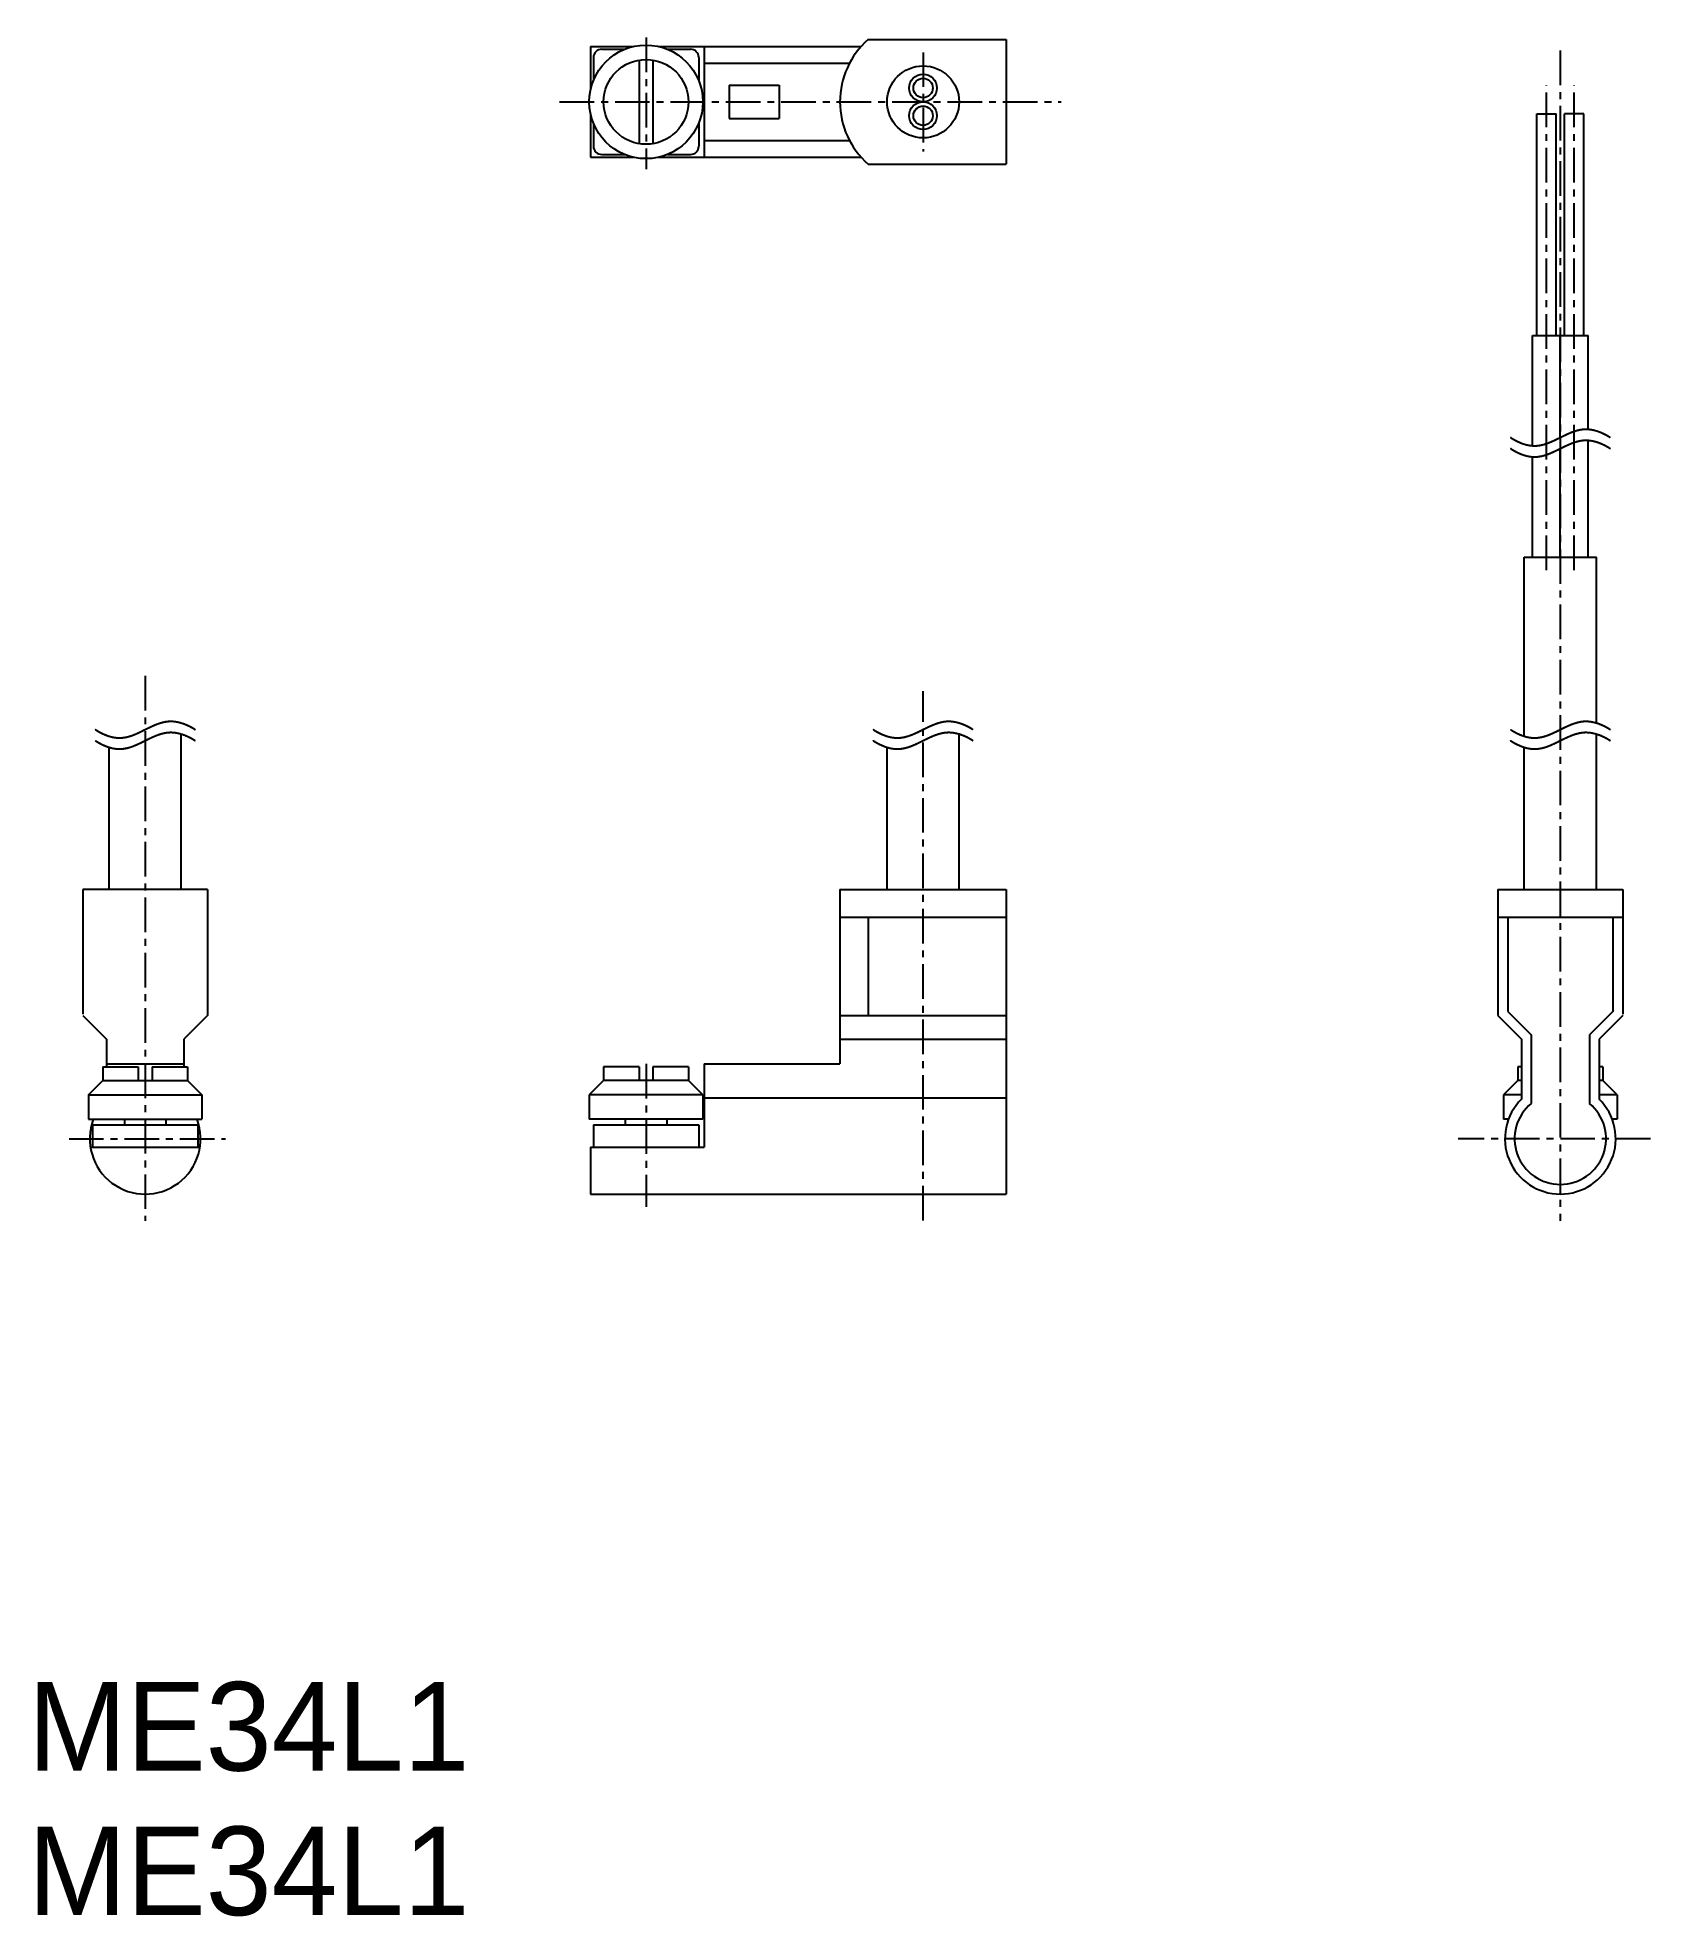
# Model space of a CAD drawing. Extents: x 41.8 to 100, y 120 to 187.8.
import ezdxf

# ---------------------------------------------------------------- set-up
doc = ezdxf.new("R2010")
doc.units = 0
doc.linetypes.add('CENTER', pattern=[2, 1.25, -0.25, 0.25, -0.25])
doc.layers.get('0').update_dxf_attribs({"linetype": 'CONTINUOUS'})
doc.layers.add('CENTER', color=1, linetype='CENTER')

msp = doc.modelspace()

# ---------------------------------------------------------------- texts
at = {"color": 7, "linetype": 'CONTINUOUS'}
for p in [(41.417, 125.223), (41.417, 120.005)]:
    msp.add_text('ME34L1', height=3.2, dxfattribs=at).set_placement(p)

# ---------------------------------------------------------------- linework, layer by layer
at = {"color": 7, "linetype": 'CONTINUOUS'}
for p, q in [((61.729, 187.473), (63.279, 187.473)), ((61.729, 187.473), (61.729, 185.923)), ((62.129, 187.373), (62.959, 187.373)), ((64.179, 187.473), (71.493, 187.473)), ((64.499, 187.373), (65.329, 187.373)), ((65.829, 187.473), (65.829, 183.473)), ((71.745, 187.723), (76.729, 187.723)), ((76.729, 187.723), (76.729, 183.223)), ((61.829, 187.073), (61.829, 186.243)), ((63.479, 186.982), (63.479, 183.963)), ((63.979, 186.982), (63.979, 183.963)), ((65.629, 187.073), (65.629, 186.243)), ((65.829, 186.873), (71.076, 186.873)), ((66.729, 186.073), (66.729, 184.873)), ((66.729, 186.073), (68.529, 186.073)), ((68.529, 186.073), (68.529, 184.873)), ((61.729, 185.023), (61.729, 183.473)), ((61.829, 184.703), (61.829, 183.873)), ((65.629, 184.703), (65.629, 183.873)), ((66.729, 184.873), (68.529, 184.873)), ((95.879, 177.038), (95.879, 185.038)), ((95.879, 185.038), (96.579, 185.038)), ((96.579, 177.038), (96.579, 185.038)), ((96.879, 177.038), (96.879, 185.038)), ((97.579, 185.038), (96.879, 185.038)), ((97.579, 177.038), (97.579, 185.038)), ((65.829, 184.073), (71.076, 184.073)), ((61.729, 183.473), (63.279, 183.473)), ((62.129, 183.573), (62.959, 183.573)), ((64.179, 183.473), (71.493, 183.473)), ((64.499, 183.573), (65.329, 183.573)), ((71.745, 183.223), (76.729, 183.223)), ((95.729, 173.059), (95.729, 177.038)), ((95.729, 177.038), (97.729, 177.038)), ((96.729, 173.357), (96.729, 177.038)), ((97.729, 173.654), (97.729, 177.038)), ((97.729, 169.038), (97.729, 173.254)), ((95.729, 169.038), (95.729, 172.659)), ((96.729, 169.038), (96.729, 172.957)), ((95.429, 162.57), (95.429, 169.038)), ((95.429, 169.038), (98.029, 169.038)), ((98.029, 163.052), (98.029, 169.038)), ((44.352, 157.038), (44.352, 162.17)), ((46.952, 157.038), (46.952, 162.652)), ((72.429, 157.038), (72.429, 162.17)), ((75.029, 157.038), (75.029, 162.652)), ((95.429, 157.038), (95.429, 162.17)), ((98.029, 157.038), (98.029, 162.652)), ((47.902, 157.038), (43.402, 157.038)), ((43.402, 157.038), (43.402, 152.538)), ((47.902, 157.038), (47.902, 152.488)), ((70.729, 157.038), (76.729, 157.038)), ((70.729, 157.038), (70.729, 150.738)), ((76.729, 157.038), (76.729, 146.038)), ((94.479, 157.038), (94.479, 152.488)), ((94.479, 157.038), (98.979, 157.038)), ((98.979, 157.038), (98.979, 152.538)), ((70.729, 156.038), (76.729, 156.038)), ((71.745, 156.038), (71.745, 152.488)), ((94.479, 156.038), (98.979, 156.038)), ((94.829, 156.038), (94.829, 152.633)), ((98.629, 156.038), (98.629, 152.633)), ((94.829, 152.633), (95.679, 151.783)), ((98.629, 152.633), (97.779, 151.783)), ((43.402, 152.488), (44.252, 151.638)), ((47.902, 152.488), (47.052, 151.638)), ((70.729, 152.488), (76.729, 152.488)), ((94.479, 152.488), (95.329, 151.638)), ((98.979, 152.488), (98.129, 151.638)), ((44.252, 151.638), (44.252, 150.638)), ((47.052, 151.638), (47.052, 150.638)), ((70.729, 151.638), (76.729, 151.638)), ((95.329, 151.638), (95.329, 149.466)), ((95.679, 151.783), (95.679, 149.31)), ((97.779, 151.783), (97.779, 149.31)), ((98.129, 151.638), (98.129, 149.466)), ((44.122, 150.638), (44.122, 150.138)), ((44.122, 150.638), (45.402, 150.638)), ((44.252, 150.738), (47.052, 150.738)), ((45.402, 150.638), (45.402, 150.138)), ((45.902, 150.638), (45.902, 150.138)), ((45.902, 150.638), (47.182, 150.638)), ((47.182, 150.638), (47.182, 150.138)), ((62.199, 150.638), (62.199, 150.138)), ((63.479, 150.638), (62.199, 150.638)), ((63.479, 150.638), (63.479, 150.138)), ((63.979, 150.638), (63.979, 150.138)), ((65.259, 150.638), (63.979, 150.638)), ((65.259, 150.638), (65.259, 150.138)), ((65.829, 150.738), (65.829, 147.738)), ((65.829, 150.738), (70.729, 150.738)), ((95.199, 150.638), (95.199, 150.138)), ((95.329, 150.638), (95.199, 150.638)), ((98.259, 150.638), (98.129, 150.638)), ((98.259, 150.638), (98.259, 150.138)), ((43.602, 149.618), (44.122, 150.138)), ((44.122, 150.138), (47.182, 150.138)), ((47.182, 150.138), (47.702, 149.618)), ((62.199, 150.138), (61.679, 149.618)), ((65.259, 150.138), (62.199, 150.138)), ((65.779, 149.618), (65.259, 150.138)), ((95.199, 150.138), (94.679, 149.618)), ((95.329, 150.138), (95.199, 150.138)), ((98.259, 150.138), (98.129, 150.138)), ((98.779, 149.618), (98.259, 150.138)), ((43.602, 149.618), (47.702, 149.618)), ((43.602, 149.618), (43.602, 148.738)), ((47.702, 149.618), (47.702, 148.738)), ((65.779, 149.618), (61.679, 149.618)), ((61.679, 149.618), (61.679, 148.738)), ((65.779, 149.618), (65.779, 148.738)), ((65.829, 149.513), (76.729, 149.513)), ((95.329, 149.618), (94.679, 149.618)), ((94.679, 149.618), (94.679, 148.738)), ((98.779, 149.618), (98.129, 149.618)), ((98.779, 149.618), (98.779, 148.738)), ((43.602, 148.738), (47.702, 148.738)), ((44.902, 148.738), (44.902, 148.538)), ((46.402, 148.738), (46.402, 148.538)), ((65.779, 148.738), (61.679, 148.738)), ((62.979, 148.738), (62.979, 148.538)), ((64.479, 148.738), (64.479, 148.538)), ((94.856, 148.738), (94.679, 148.738)), ((98.779, 148.738), (98.603, 148.738)), ((43.752, 148.538), (43.752, 147.738)), ((43.752, 148.538), (47.552, 148.538)), ((47.552, 148.538), (47.552, 147.738)), ((61.829, 148.538), (61.829, 147.738)), ((61.829, 148.538), (65.629, 148.538)), ((65.629, 148.538), (65.629, 147.738)), ((43.675, 147.738), (47.63, 147.738)), ((61.729, 147.738), (65.829, 147.738)), ((61.729, 147.738), (61.729, 146.038)), ((61.729, 146.038), (76.729, 146.038))]:
    msp.add_line(p, q, dxfattribs=at)
at = {"color": 3}
for points in [[(94.929, 173.357, 0), (94.932, 173.355, 0), (94.934, 173.353, 0), (94.937, 173.352, 0), (94.939, 173.35, 0), (94.942, 173.348, 0), (94.944, 173.347, 0), (94.947, 173.345, 0), (94.95, 173.343, 0), (94.952, 173.341, 0), (94.955, 173.34, 0), (94.957, 173.338, 0), (94.96, 173.336, 0), (94.962, 173.335, 0), (94.965, 173.333, 0), (94.968, 173.331, 0), (94.97, 173.33, 0), (94.973, 173.328, 0), (94.975, 173.326, 0), (94.978, 173.325, 0), (94.981, 173.323, 0), (94.983, 173.321, 0), (94.986, 173.32, 0), (94.988, 173.318, 0), (94.991, 173.317, 0), (94.994, 173.315, 0), (94.996, 173.313, 0), (94.999, 173.312, 0), (95.002, 173.31, 0), (95.004, 173.309, 0), (95.007, 173.307, 0), (95.009, 173.305, 0), (95.012, 173.304, 0), (95.015, 173.302, 0), (95.017, 173.301, 0), (95.02, 173.299, 0), (95.023, 173.297, 0), (95.025, 173.296, 0), (95.028, 173.294, 0), (95.031, 173.293, 0), (95.033, 173.291, 0), (95.036, 173.29, 0), (95.039, 173.288, 0), (95.041, 173.287, 0), (95.044, 173.285, 0), (95.047, 173.283, 0), (95.049, 173.282, 0), (95.052, 173.28, 0), (95.055, 173.279, 0), (95.057, 173.277, 0), (95.06, 173.276, 0), (95.063, 173.274, 0), (95.065, 173.273, 0), (95.068, 173.271, 0), (95.071, 173.27, 0), (95.073, 173.268, 0), (95.076, 173.267, 0), (95.079, 173.265, 0), (95.082, 173.264, 0), (95.084, 173.262, 0), (95.087, 173.261, 0), (95.09, 173.259, 0), (95.092, 173.258, 0), (95.095, 173.257, 0), (95.098, 173.255, 0), (95.1, 173.254, 0), (95.103, 173.252, 0), (95.106, 173.251, 0), (95.109, 173.249, 0), (95.111, 173.248, 0), (95.114, 173.246, 0), (95.117, 173.245, 0), (95.12, 173.244, 0), (95.122, 173.242, 0), (95.125, 173.241, 0), (95.128, 173.239, 0), (95.13, 173.238, 0), (95.133, 173.237, 0), (95.136, 173.235, 0), (95.139, 173.234, 0), (95.141, 173.232, 0), (95.144, 173.231, 0), (95.147, 173.23, 0), (95.15, 173.228, 0), (95.153, 173.227, 0), (95.155, 173.226, 0), (95.158, 173.224, 0), (95.161, 173.223, 0), (95.164, 173.222, 0), (95.166, 173.22, 0), (95.169, 173.219, 0), (95.172, 173.217, 0), (95.175, 173.216, 0), (95.177, 173.215, 0), (95.18, 173.213, 0), (95.183, 173.212, 0), (95.186, 173.211, 0), (95.189, 173.21, 0), (95.191, 173.208, 0), (95.194, 173.207, 0), (95.197, 173.206, 0), (95.2, 173.204, 0), (95.202, 173.203, 0), (95.205, 173.202, 0), (95.208, 173.2, 0), (95.211, 173.199, 0), (95.214, 173.198, 0), (95.217, 173.197, 0), (95.219, 173.195, 0), (95.222, 173.194, 0), (95.225, 173.193, 0), (95.228, 173.192, 0), (95.231, 173.19, 0), (95.233, 173.189, 0), (95.236, 173.188, 0), (95.239, 173.187, 0), (95.242, 173.185, 0), (95.245, 173.184, 0), (95.247, 173.183, 0), (95.25, 173.182, 0), (95.253, 173.181, 0), (95.256, 173.179, 0), (95.259, 173.178, 0), (95.262, 173.177, 0), (95.264, 173.176, 0), (95.267, 173.175, 0), (95.27, 173.173, 0), (95.273, 173.172, 0), (95.276, 173.171, 0), (95.279, 173.17, 0), (95.282, 173.169, 0), (95.284, 173.168, 0), (95.287, 173.166, 0), (95.29, 173.165, 0), (95.293, 173.164, 0), (95.296, 173.163, 0), (95.299, 173.162, 0), (95.302, 173.161, 0), (95.304, 173.16, 0), (95.307, 173.158, 0), (95.31, 173.157, 0), (95.313, 173.156, 0), (95.316, 173.155, 0), (95.319, 173.154, 0), (95.322, 173.153, 0), (95.325, 173.152, 0), (95.327, 173.151, 0), (95.33, 173.15, 0), (95.333, 173.149, 0), (95.336, 173.147, 0), (95.339, 173.146, 0), (95.342, 173.145, 0), (95.345, 173.144, 0), (95.348, 173.143, 0), (95.351, 173.142, 0), (95.353, 173.141, 0), (95.356, 173.14, 0), (95.359, 173.139, 0), (95.362, 173.138, 0), (95.365, 173.137, 0), (95.368, 173.136, 0), (95.371, 173.135, 0), (95.374, 173.134, 0), (95.377, 173.133, 0), (95.38, 173.132, 0), (95.382, 173.131, 0), (95.385, 173.13, 0), (95.388, 173.129, 0), (95.391, 173.128, 0), (95.394, 173.127, 0), (95.397, 173.126, 0), (95.4, 173.125, 0), (95.403, 173.124, 0), (95.406, 173.123, 0), (95.409, 173.122, 0), (95.412, 173.121, 0), (95.415, 173.121, 0), (95.418, 173.12, 0), (95.421, 173.119, 0), (95.424, 173.118, 0), (95.426, 173.117, 0), (95.429, 173.116, 0), (95.432, 173.115, 0), (95.435, 173.114, 0), (95.438, 173.113, 0), (95.441, 173.112, 0), (95.444, 173.112, 0), (95.447, 173.111, 0), (95.45, 173.11, 0), (95.453, 173.109, 0), (95.456, 173.108, 0), (95.459, 173.107, 0), (95.462, 173.106, 0), (95.465, 173.106, 0), (95.468, 173.105, 0), (95.471, 173.104, 0), (95.474, 173.103, 0), (95.477, 173.102, 0), (95.48, 173.102, 0), (95.483, 173.101, 0), (95.486, 173.1, 0), (95.489, 173.099, 0), (95.492, 173.098, 0), (95.495, 173.098, 0), (95.498, 173.097, 0), (95.501, 173.096, 0), (95.504, 173.095, 0), (95.507, 173.095, 0), (95.51, 173.094, 0), (95.513, 173.093, 0), (95.516, 173.093, 0), (95.519, 173.092, 0), (95.522, 173.091, 0), (95.525, 173.09, 0), (95.528, 173.09, 0), (95.531, 173.089, 0), (95.534, 173.088, 0), (95.537, 173.088, 0), (95.54, 173.087, 0), (95.543, 173.086, 0), (95.546, 173.086, 0), (95.549, 173.085, 0), (95.552, 173.084, 0), (95.555, 173.084, 0), (95.558, 173.083, 0), (95.561, 173.082, 0), (95.564, 173.082, 0), (95.567, 173.081, 0), (95.57, 173.081, 0), (95.573, 173.08, 0), (95.576, 173.079, 0), (95.579, 173.079, 0), (95.582, 173.078, 0), (95.585, 173.078, 0), (95.588, 173.077, 0), (95.591, 173.077, 0), (95.594, 173.076, 0), (95.597, 173.075, 0), (95.6, 173.075, 0), (95.603, 173.074, 0), (95.606, 173.074, 0), (95.609, 173.073, 0), (95.612, 173.073, 0), (95.615, 173.072, 0), (95.618, 173.072, 0), (95.621, 173.071, 0), (95.624, 173.071, 0), (95.627, 173.07, 0), (95.63, 173.07, 0), (95.633, 173.069, 0), (95.636, 173.069, 0), (95.639, 173.069, 0), (95.642, 173.068, 0), (95.646, 173.068, 0), (95.649, 173.067, 0), (95.652, 173.067, 0), (95.655, 173.066, 0), (95.658, 173.066, 0), (95.661, 173.066, 0), (95.664, 173.065, 0), (95.667, 173.065, 0), (95.67, 173.065, 0), (95.673, 173.064, 0), (95.676, 173.064, 0), (95.679, 173.064, 0), (95.682, 173.063, 0), (95.685, 173.063, 0), (95.688, 173.063, 0), (95.691, 173.062, 0), (95.694, 173.062, 0), (95.698, 173.062, 0), (95.701, 173.061, 0), (95.704, 173.061, 0), (95.707, 173.061, 0), (95.71, 173.061, 0), (95.713, 173.06, 0), (95.716, 173.06, 0), (95.719, 173.06, 0), (95.722, 173.06, 0), (95.725, 173.059, 0), (95.728, 173.059, 0), (95.731, 173.059, 0), (95.734, 173.059, 0), (95.737, 173.058, 0), (95.741, 173.058, 0), (95.744, 173.058, 0), (95.747, 173.058, 0), (95.75, 173.058, 0), (95.753, 173.058, 0), (95.756, 173.058, 0), (95.759, 173.057, 0), (95.762, 173.057, 0), (95.765, 173.057, 0), (95.768, 173.057, 0), (95.771, 173.057, 0), (95.774, 173.057, 0), (95.777, 173.057, 0), (95.781, 173.057, 0), (95.784, 173.057, 0), (95.787, 173.057, 0), (95.79, 173.057, 0), (95.793, 173.057, 0), (95.796, 173.057, 0), (95.799, 173.056, 0), (95.802, 173.056, 0), (95.805, 173.056, 0), (95.808, 173.056, 0), (95.811, 173.057, 0), (95.814, 173.057, 0), (95.817, 173.057, 0), (95.821, 173.057, 0), (95.824, 173.057, 0), (95.827, 173.057, 0), (95.83, 173.057, 0), (95.833, 173.057, 0), (95.836, 173.057, 0), (95.839, 173.057, 0), (95.842, 173.057, 0), (95.845, 173.057, 0), (95.848, 173.057, 0), (95.851, 173.058, 0), (95.854, 173.058, 0), (95.857, 173.058, 0), (95.861, 173.058, 0), (95.864, 173.058, 0), (95.867, 173.058, 0), (95.87, 173.059, 0), (95.873, 173.059, 0), (95.876, 173.059, 0), (95.879, 173.059, 0), (95.882, 173.059, 0), (95.885, 173.06, 0), (95.888, 173.06, 0), (95.891, 173.06, 0), (95.894, 173.06, 0), (95.897, 173.061, 0), (95.9, 173.061, 0), (95.904, 173.061, 0), (95.907, 173.062, 0), (95.91, 173.062, 0), (95.913, 173.062, 0), (95.916, 173.062, 0), (95.919, 173.063, 0), (95.922, 173.063, 0), (95.925, 173.064, 0), (95.928, 173.064, 0), (95.931, 173.064, 0), (95.934, 173.065, 0), (95.937, 173.065, 0), (95.94, 173.065, 0), (95.943, 173.066, 0), (95.946, 173.066, 0), (95.949, 173.067, 0), (95.952, 173.067, 0), (95.956, 173.067, 0), (95.959, 173.068, 0), (95.962, 173.068, 0), (95.965, 173.069, 0), (95.968, 173.069, 0), (95.971, 173.07, 0), (95.974, 173.07, 0), (95.977, 173.071, 0), (95.98, 173.071, 0), (95.983, 173.072, 0), (95.986, 173.072, 0), (95.989, 173.073, 0), (95.992, 173.073, 0), (95.995, 173.074, 0), (95.998, 173.074, 0), (96.001, 173.075, 0), (96.004, 173.075, 0), (96.007, 173.076, 0), (96.01, 173.076, 0), (96.013, 173.077, 0), (96.016, 173.077, 0), (96.019, 173.078, 0), (96.022, 173.079, 0), (96.025, 173.079, 0), (96.028, 173.08, 0), (96.031, 173.08, 0), (96.034, 173.081, 0), (96.037, 173.082, 0), (96.04, 173.082, 0), (96.043, 173.083, 0), (96.046, 173.083, 0), (96.049, 173.084, 0), (96.052, 173.085, 0), (96.056, 173.085, 0), (96.059, 173.086, 0), (96.062, 173.087, 0), (96.065, 173.087, 0), (96.068, 173.088, 0), (96.071, 173.089, 0), (96.074, 173.09, 0), (96.077, 173.09, 0), (96.08, 173.091, 0), (96.083, 173.092, 0), (96.085, 173.092, 0), (96.088, 173.093, 0), (96.091, 173.094, 0), (96.094, 173.095, 0), (96.097, 173.095, 0), (96.1, 173.096, 0), (96.103, 173.097, 0), (96.106, 173.098, 0), (96.109, 173.098, 0), (96.112, 173.099, 0), (96.115, 173.1, 0), (96.118, 173.101, 0), (96.121, 173.102, 0), (96.124, 173.102, 0), (96.127, 173.103, 0), (96.13, 173.104, 0), (96.133, 173.105, 0), (96.136, 173.106, 0), (96.139, 173.106, 0), (96.142, 173.107, 0), (96.145, 173.108, 0), (96.148, 173.109, 0), (96.151, 173.11, 0), (96.154, 173.111, 0), (96.157, 173.112, 0), (96.16, 173.112, 0), (96.163, 173.113, 0), (96.166, 173.114, 0), (96.169, 173.115, 0), (96.172, 173.116, 0), (96.175, 173.117, 0), (96.177, 173.118, 0), (96.18, 173.119, 0), (96.183, 173.12, 0), (96.186, 173.121, 0), (96.189, 173.121, 0), (96.192, 173.122, 0), (96.195, 173.123, 0), (96.198, 173.124, 0), (96.201, 173.125, 0), (96.204, 173.126, 0), (96.207, 173.127, 0), (96.21, 173.128, 0), (96.213, 173.129, 0), (96.216, 173.13, 0), (96.219, 173.131, 0), (96.221, 173.132, 0), (96.224, 173.133, 0), (96.227, 173.134, 0), (96.23, 173.135, 0), (96.233, 173.136, 0), (96.236, 173.137, 0), (96.239, 173.138, 0), (96.242, 173.139, 0), (96.245, 173.14, 0), (96.248, 173.141, 0), (96.251, 173.142, 0), (96.253, 173.143, 0), (96.256, 173.144, 0), (96.259, 173.145, 0), (96.262, 173.146, 0), (96.265, 173.147, 0), (96.268, 173.148, 0), (96.271, 173.149, 0), (96.274, 173.15, 0), (96.277, 173.151, 0), (96.279, 173.152, 0), (96.282, 173.154, 0), (96.285, 173.155, 0), (96.288, 173.156, 0), (96.291, 173.157, 0), (96.294, 173.158, 0), (96.297, 173.159, 0), (96.3, 173.16, 0), (96.303, 173.161, 0), (96.305, 173.162, 0), (96.308, 173.163, 0), (96.311, 173.164, 0), (96.314, 173.166, 0), (96.317, 173.167, 0), (96.32, 173.168, 0), (96.323, 173.169, 0), (96.325, 173.17, 0), (96.328, 173.171, 0), (96.331, 173.172, 0), (96.334, 173.173, 0), (96.337, 173.175, 0), (96.34, 173.176, 0), (96.343, 173.177, 0), (96.345, 173.178, 0), (96.348, 173.179, 0), (96.351, 173.18, 0), (96.354, 173.182, 0), (96.357, 173.183, 0), (96.36, 173.184, 0), (96.363, 173.185, 0), (96.365, 173.186, 0), (96.368, 173.187, 0), (96.371, 173.189, 0), (96.374, 173.19, 0), (96.377, 173.191, 0), (96.38, 173.192, 0), (96.382, 173.193, 0), (96.385, 173.195, 0), (96.388, 173.196, 0), (96.391, 173.197, 0), (96.394, 173.198, 0), (96.397, 173.199, 0), (96.399, 173.201, 0), (96.402, 173.202, 0), (96.405, 173.203, 0), (96.408, 173.204, 0), (96.411, 173.206, 0), (96.414, 173.207, 0), (96.416, 173.208, 0), (96.419, 173.209, 0), (96.422, 173.21, 0), (96.425, 173.212, 0), (96.428, 173.213, 0), (96.431, 173.214, 0), (96.433, 173.215, 0), (96.436, 173.217, 0), (96.439, 173.218, 0), (96.442, 173.219, 0), (96.445, 173.22, 0), (96.447, 173.222, 0), (96.45, 173.223, 0), (96.453, 173.224, 0), (96.456, 173.225, 0), (96.459, 173.227, 0), (96.461, 173.228, 0), (96.464, 173.229, 0), (96.467, 173.23, 0), (96.47, 173.232, 0), (96.473, 173.233, 0), (96.475, 173.234, 0), (96.478, 173.236, 0), (96.481, 173.237, 0), (96.484, 173.238, 0), (96.487, 173.239, 0), (96.489, 173.241, 0), (96.492, 173.242, 0), (96.495, 173.243, 0), (96.498, 173.245, 0), (96.501, 173.246, 0), (96.503, 173.247, 0), (96.506, 173.248, 0), (96.509, 173.25, 0), (96.512, 173.251, 0), (96.515, 173.252, 0), (96.517, 173.254, 0), (96.52, 173.255, 0), (96.523, 173.256, 0), (96.526, 173.258, 0), (96.529, 173.259, 0), (96.531, 173.26, 0), (96.534, 173.262, 0), (96.537, 173.263, 0), (96.54, 173.264, 0), (96.542, 173.265, 0), (96.545, 173.267, 0), (96.548, 173.268, 0), (96.551, 173.269, 0), (96.554, 173.271, 0), (96.556, 173.272, 0), (96.559, 173.273, 0), (96.562, 173.275, 0), (96.565, 173.276, 0), (96.567, 173.277, 0), (96.57, 173.279, 0), (96.573, 173.28, 0), (96.576, 173.281, 0), (96.579, 173.283, 0), (96.581, 173.284, 0), (96.584, 173.285, 0), (96.587, 173.287, 0), (96.59, 173.288, 0), (96.592, 173.289, 0), (96.595, 173.291, 0), (96.598, 173.292, 0), (96.601, 173.293, 0), (96.603, 173.295, 0), (96.606, 173.296, 0), (96.609, 173.298, 0), (96.612, 173.299, 0), (96.615, 173.3, 0), (96.617, 173.302, 0), (96.62, 173.303, 0), (96.623, 173.304, 0), (96.626, 173.306, 0), (96.628, 173.307, 0), (96.631, 173.308, 0), (96.634, 173.31, 0), (96.637, 173.311, 0), (96.639, 173.312, 0), (96.642, 173.314, 0), (96.645, 173.315, 0), (96.648, 173.316, 0), (96.65, 173.318, 0), (96.653, 173.319, 0), (96.656, 173.321, 0), (96.659, 173.322, 0), (96.662, 173.323, 0), (96.664, 173.325, 0), (96.667, 173.326, 0), (96.67, 173.327, 0), (96.673, 173.329, 0), (96.675, 173.33, 0), (96.678, 173.331, 0), (96.681, 173.333, 0), (96.684, 173.334, 0), (96.686, 173.336, 0), (96.689, 173.337, 0), (96.692, 173.338, 0), (96.695, 173.34, 0), (96.697, 173.341, 0), (96.7, 173.342, 0), (96.703, 173.344, 0), (96.706, 173.345, 0), (96.708, 173.347, 0), (96.711, 173.348, 0), (96.714, 173.349, 0), (96.717, 173.351, 0), (96.719, 173.352, 0), (96.722, 173.353, 0), (96.725, 173.355, 0), (96.728, 173.356, 0), (96.73, 173.357, 0), (96.733, 173.359, 0), (96.736, 173.36, 0), (96.739, 173.362, 0), (96.741, 173.363, 0), (96.744, 173.364, 0), (96.747, 173.366, 0), (96.75, 173.367, 0), (96.753, 173.368, 0), (96.755, 173.37, 0), (96.758, 173.371, 0), (96.761, 173.373, 0), (96.764, 173.374, 0), (96.766, 173.375, 0), (96.769, 173.377, 0), (96.772, 173.378, 0), (96.775, 173.379, 0), (96.777, 173.381, 0), (96.78, 173.382, 0), (96.783, 173.383, 0), (96.786, 173.385, 0), (96.788, 173.386, 0), (96.791, 173.388, 0), (96.794, 173.389, 0), (96.797, 173.39, 0), (96.799, 173.392, 0), (96.802, 173.393, 0), (96.805, 173.394, 0), (96.808, 173.396, 0), (96.81, 173.397, 0), (96.813, 173.398, 0), (96.816, 173.4, 0), (96.819, 173.401, 0), (96.822, 173.403, 0), (96.824, 173.404, 0), (96.827, 173.405, 0), (96.83, 173.407, 0), (96.833, 173.408, 0), (96.835, 173.409, 0), (96.838, 173.411, 0), (96.841, 173.412, 0), (96.844, 173.413, 0), (96.846, 173.415, 0), (96.849, 173.416, 0), (96.852, 173.417, 0), (96.855, 173.419, 0), (96.857, 173.42, 0), (96.86, 173.421, 0), (96.863, 173.423, 0), (96.866, 173.424, 0), (96.869, 173.425, 0), (96.871, 173.427, 0), (96.874, 173.428, 0), (96.877, 173.429, 0), (96.88, 173.431, 0), (96.882, 173.432, 0), (96.885, 173.433, 0), (96.888, 173.435, 0), (96.891, 173.436, 0), (96.894, 173.437, 0), (96.896, 173.439, 0), (96.899, 173.44, 0), (96.902, 173.441, 0), (96.905, 173.443, 0), (96.907, 173.444, 0), (96.91, 173.445, 0), (96.913, 173.447, 0), (96.916, 173.448, 0), (96.919, 173.449, 0), (96.921, 173.451, 0), (96.924, 173.452, 0), (96.927, 173.453, 0), (96.93, 173.455, 0), (96.932, 173.456, 0), (96.935, 173.457, 0), (96.938, 173.459, 0), (96.941, 173.46, 0), (96.944, 173.461, 0), (96.946, 173.463, 0), (96.949, 173.464, 0), (96.952, 173.465, 0), (96.955, 173.466, 0), (96.958, 173.468, 0), (96.96, 173.469, 0), (96.963, 173.47, 0), (96.966, 173.472, 0), (96.969, 173.473, 0), (96.972, 173.474, 0), (96.974, 173.475, 0), (96.977, 173.477, 0), (96.98, 173.478, 0), (96.983, 173.479, 0), (96.986, 173.481, 0), (96.988, 173.482, 0), (96.991, 173.483, 0), (96.994, 173.484, 0), (96.997, 173.486, 0), (97, 173.487, 0), (97.002, 173.488, 0), (97.005, 173.489, 0), (97.008, 173.491, 0), (97.011, 173.492, 0), (97.014, 173.493, 0), (97.016, 173.494, 0), (97.019, 173.496, 0), (97.022, 173.497, 0), (97.025, 173.498, 0), (97.028, 173.499, 0), (97.03, 173.501, 0), (97.033, 173.502, 0), (97.036, 173.503, 0), (97.039, 173.504, 0), (97.042, 173.506, 0), (97.045, 173.507, 0), (97.047, 173.508, 0), (97.05, 173.509, 0), (97.053, 173.511, 0), (97.056, 173.512, 0), (97.059, 173.513, 0), (97.062, 173.514, 0), (97.064, 173.515, 0), (97.067, 173.517, 0), (97.07, 173.518, 0), (97.073, 173.519, 0), (97.076, 173.52, 0), (97.079, 173.521, 0), (97.081, 173.523, 0), (97.084, 173.524, 0), (97.087, 173.525, 0), (97.09, 173.526, 0), (97.093, 173.527, 0), (97.096, 173.528, 0), (97.098, 173.53, 0), (97.101, 173.531, 0), (97.104, 173.532, 0), (97.107, 173.533, 0), (97.11, 173.534, 0), (97.113, 173.535, 0), (97.116, 173.537, 0), (97.118, 173.538, 0), (97.121, 173.539, 0), (97.124, 173.54, 0), (97.127, 173.541, 0), (97.13, 173.542, 0), (97.133, 173.543, 0), (97.136, 173.545, 0), (97.138, 173.546, 0), (97.141, 173.547, 0), (97.144, 173.548, 0), (97.147, 173.549, 0), (97.15, 173.55, 0), (97.153, 173.551, 0), (97.156, 173.552, 0), (97.159, 173.554, 0), (97.161, 173.555, 0), (97.164, 173.556, 0), (97.167, 173.557, 0), (97.17, 173.558, 0), (97.173, 173.559, 0), (97.176, 173.56, 0), (97.179, 173.561, 0), (97.182, 173.562, 0), (97.184, 173.563, 0), (97.187, 173.564, 0), (97.19, 173.565, 0), (97.193, 173.566, 0), (97.196, 173.567, 0), (97.199, 173.569, 0), (97.202, 173.57, 0), (97.205, 173.571, 0), (97.208, 173.572, 0), (97.211, 173.573, 0), (97.213, 173.574, 0), (97.216, 173.575, 0), (97.219, 173.576, 0), (97.222, 173.577, 0), (97.225, 173.578, 0), (97.228, 173.579, 0), (97.231, 173.58, 0), (97.234, 173.581, 0), (97.237, 173.582, 0), (97.24, 173.583, 0), (97.243, 173.584, 0), (97.245, 173.585, 0), (97.248, 173.586, 0), (97.251, 173.587, 0), (97.254, 173.587, 0), (97.257, 173.588, 0), (97.26, 173.589, 0), (97.263, 173.59, 0), (97.266, 173.591, 0), (97.269, 173.592, 0), (97.272, 173.593, 0), (97.275, 173.594, 0), (97.278, 173.595, 0), (97.281, 173.596, 0), (97.284, 173.597, 0), (97.287, 173.598, 0), (97.29, 173.599, 0), (97.292, 173.599, 0), (97.295, 173.6, 0), (97.298, 173.601, 0), (97.301, 173.602, 0), (97.304, 173.603, 0), (97.307, 173.604, 0), (97.31, 173.605, 0), (97.313, 173.605, 0), (97.316, 173.606, 0), (97.319, 173.607, 0), (97.322, 173.608, 0), (97.325, 173.609, 0), (97.328, 173.61, 0), (97.331, 173.61, 0), (97.334, 173.611, 0), (97.337, 173.612, 0), (97.34, 173.613, 0), (97.343, 173.614, 0), (97.346, 173.614, 0), (97.349, 173.615, 0), (97.352, 173.616, 0), (97.355, 173.617, 0), (97.358, 173.617, 0), (97.361, 173.618, 0), (97.364, 173.619, 0), (97.367, 173.62, 0), (97.37, 173.62, 0), (97.373, 173.621, 0), (97.376, 173.622, 0), (97.379, 173.623, 0), (97.382, 173.623, 0), (97.385, 173.624, 0), (97.388, 173.625, 0), (97.391, 173.625, 0), (97.394, 173.626, 0), (97.397, 173.627, 0), (97.4, 173.627, 0), (97.403, 173.628, 0), (97.406, 173.629, 0), (97.409, 173.629, 0), (97.412, 173.63, 0), (97.415, 173.631, 0), (97.418, 173.631, 0), (97.421, 173.632, 0), (97.424, 173.633, 0), (97.427, 173.633, 0), (97.43, 173.634, 0), (97.433, 173.634, 0), (97.436, 173.635, 0), (97.439, 173.636, 0), (97.442, 173.636, 0), (97.445, 173.637, 0), (97.448, 173.637, 0), (97.451, 173.638, 0), (97.454, 173.638, 0), (97.457, 173.639, 0), (97.46, 173.639, 0), (97.463, 173.64, 0), (97.466, 173.641, 0), (97.469, 173.641, 0), (97.472, 173.642, 0), (97.475, 173.642, 0), (97.478, 173.643, 0), (97.481, 173.643, 0), (97.484, 173.644, 0), (97.487, 173.644, 0), (97.49, 173.644, 0), (97.493, 173.645, 0), (97.497, 173.645, 0), (97.5, 173.646, 0), (97.503, 173.646, 0), (97.506, 173.647, 0), (97.509, 173.647, 0), (97.512, 173.647, 0), (97.515, 173.648, 0), (97.518, 173.648, 0), (97.521, 173.649, 0), (97.524, 173.649, 0), (97.527, 173.649, 0), (97.53, 173.65, 0), (97.533, 173.65, 0), (97.536, 173.65, 0), (97.539, 173.651, 0), (97.542, 173.651, 0), (97.545, 173.651, 0), (97.548, 173.652, 0), (97.552, 173.652, 0), (97.555, 173.652, 0), (97.558, 173.653, 0), (97.561, 173.653, 0), (97.564, 173.653, 0), (97.567, 173.653, 0), (97.57, 173.654, 0), (97.573, 173.654, 0), (97.576, 173.654, 0), (97.579, 173.654, 0), (97.582, 173.655, 0), (97.585, 173.655, 0), (97.588, 173.655, 0), (97.591, 173.655, 0), (97.595, 173.655, 0), (97.598, 173.656, 0), (97.601, 173.656, 0), (97.604, 173.656, 0), (97.607, 173.656, 0), (97.61, 173.656, 0), (97.613, 173.656, 0), (97.616, 173.656, 0), (97.619, 173.656, 0), (97.622, 173.657, 0), (97.625, 173.657, 0), (97.628, 173.657, 0), (97.631, 173.657, 0), (97.635, 173.657, 0), (97.638, 173.657, 0), (97.641, 173.657, 0), (97.644, 173.657, 0), (97.647, 173.657, 0), (97.65, 173.657, 0), (97.653, 173.657, 0), (97.656, 173.657, 0), (97.659, 173.657, 0), (97.662, 173.657, 0), (97.665, 173.657, 0), (97.668, 173.657, 0), (97.671, 173.657, 0), (97.675, 173.657, 0), (97.678, 173.657, 0), (97.681, 173.657, 0), (97.684, 173.657, 0), (97.687, 173.657, 0), (97.69, 173.657, 0), (97.693, 173.656, 0), (97.696, 173.656, 0), (97.699, 173.656, 0), (97.702, 173.656, 0), (97.705, 173.656, 0), (97.708, 173.656, 0), (97.711, 173.656, 0), (97.715, 173.655, 0), (97.718, 173.655, 0), (97.721, 173.655, 0), (97.724, 173.655, 0), (97.727, 173.655, 0), (97.73, 173.654, 0), (97.733, 173.654, 0), (97.736, 173.654, 0), (97.739, 173.654, 0), (97.742, 173.654, 0), (97.745, 173.653, 0), (97.748, 173.653, 0), (97.751, 173.653, 0), (97.754, 173.653, 0), (97.758, 173.652, 0), (97.761, 173.652, 0), (97.764, 173.652, 0), (97.767, 173.651, 0), (97.77, 173.651, 0), (97.773, 173.651, 0), (97.776, 173.65, 0), (97.779, 173.65, 0), (97.782, 173.65, 0), (97.785, 173.649, 0), (97.788, 173.649, 0), (97.791, 173.649, 0), (97.794, 173.648, 0), (97.797, 173.648, 0), (97.8, 173.647, 0), (97.803, 173.647, 0), (97.807, 173.647, 0), (97.81, 173.646, 0), (97.813, 173.646, 0), (97.816, 173.645, 0), (97.819, 173.645, 0), (97.822, 173.645, 0), (97.825, 173.644, 0), (97.828, 173.644, 0), (97.831, 173.643, 0), (97.834, 173.643, 0), (97.837, 173.642, 0), (97.84, 173.642, 0), (97.843, 173.641, 0), (97.846, 173.641, 0), (97.849, 173.64, 0), (97.852, 173.64, 0), (97.855, 173.639, 0), (97.858, 173.639, 0), (97.861, 173.638, 0), (97.864, 173.638, 0), (97.867, 173.637, 0), (97.87, 173.636, 0), (97.873, 173.636, 0), (97.876, 173.635, 0), (97.879, 173.635, 0), (97.882, 173.634, 0), (97.885, 173.634, 0), (97.889, 173.633, 0), (97.892, 173.632, 0), (97.895, 173.632, 0), (97.898, 173.631, 0), (97.901, 173.631, 0), (97.904, 173.63, 0), (97.907, 173.629, 0), (97.91, 173.629, 0), (97.913, 173.628, 0), (97.916, 173.627, 0), (97.919, 173.627, 0), (97.922, 173.626, 0), (97.925, 173.625, 0), (97.928, 173.625, 0), (97.931, 173.624, 0), (97.934, 173.623, 0), (97.937, 173.622, 0), (97.94, 173.622, 0), (97.943, 173.621, 0), (97.946, 173.62, 0), (97.949, 173.62, 0), (97.952, 173.619, 0), (97.955, 173.618, 0), (97.958, 173.617, 0), (97.961, 173.617, 0), (97.964, 173.616, 0), (97.967, 173.615, 0), (97.97, 173.614, 0), (97.972, 173.614, 0), (97.975, 173.613, 0), (97.978, 173.612, 0), (97.981, 173.611, 0), (97.984, 173.61, 0), (97.987, 173.61, 0), (97.99, 173.609, 0), (97.993, 173.608, 0), (97.996, 173.607, 0), (97.999, 173.606, 0), (98.002, 173.605, 0), (98.005, 173.605, 0), (98.008, 173.604, 0), (98.011, 173.603, 0), (98.014, 173.602, 0), (98.017, 173.601, 0), (98.02, 173.6, 0), (98.023, 173.599, 0), (98.026, 173.598, 0), (98.029, 173.598, 0), (98.032, 173.597, 0), (98.035, 173.596, 0), (98.038, 173.595, 0), (98.041, 173.594, 0), (98.043, 173.593, 0), (98.046, 173.592, 0), (98.049, 173.591, 0), (98.052, 173.59, 0), (98.055, 173.589, 0), (98.058, 173.588, 0), (98.061, 173.587, 0), (98.064, 173.586, 0), (98.067, 173.585, 0), (98.07, 173.585, 0), (98.073, 173.584, 0), (98.076, 173.583, 0), (98.079, 173.582, 0), (98.081, 173.581, 0), (98.084, 173.58, 0), (98.087, 173.579, 0), (98.09, 173.578, 0), (98.093, 173.577, 0), (98.096, 173.576, 0), (98.099, 173.575, 0), (98.102, 173.573, 0), (98.105, 173.572, 0), (98.108, 173.571, 0), (98.111, 173.57, 0), (98.113, 173.569, 0), (98.116, 173.568, 0), (98.119, 173.567, 0), (98.122, 173.566, 0), (98.125, 173.565, 0), (98.128, 173.564, 0), (98.131, 173.563, 0), (98.134, 173.562, 0), (98.137, 173.561, 0), (98.139, 173.56, 0), (98.142, 173.559, 0), (98.145, 173.557, 0), (98.148, 173.556, 0), (98.151, 173.555, 0), (98.154, 173.554, 0), (98.157, 173.553, 0), (98.159, 173.552, 0), (98.162, 173.551, 0), (98.165, 173.55, 0), (98.168, 173.548, 0), (98.171, 173.547, 0), (98.174, 173.546, 0), (98.177, 173.545, 0), (98.179, 173.544, 0), (98.182, 173.543, 0), (98.185, 173.541, 0), (98.188, 173.54, 0), (98.191, 173.539, 0), (98.194, 173.538, 0), (98.197, 173.537, 0), (98.199, 173.535, 0), (98.202, 173.534, 0), (98.205, 173.533, 0), (98.208, 173.532, 0), (98.211, 173.531, 0), (98.214, 173.529, 0), (98.216, 173.528, 0), (98.219, 173.527, 0), (98.222, 173.526, 0), (98.225, 173.524, 0), (98.228, 173.523, 0), (98.23, 173.522, 0), (98.233, 173.521, 0), (98.236, 173.519, 0), (98.239, 173.518, 0), (98.242, 173.517, 0), (98.244, 173.516, 0), (98.247, 173.514, 0), (98.25, 173.513, 0), (98.253, 173.512, 0), (98.256, 173.511, 0), (98.258, 173.509, 0), (98.261, 173.508, 0), (98.264, 173.507, 0), (98.267, 173.505, 0), (98.27, 173.504, 0), (98.272, 173.503, 0), (98.275, 173.501, 0), (98.278, 173.5, 0), (98.281, 173.499, 0), (98.284, 173.497, 0), (98.286, 173.496, 0), (98.289, 173.495, 0), (98.292, 173.493, 0), (98.295, 173.492, 0), (98.297, 173.491, 0), (98.3, 173.489, 0), (98.303, 173.488, 0), (98.306, 173.487, 0), (98.308, 173.485, 0), (98.311, 173.484, 0), (98.314, 173.483, 0), (98.317, 173.481, 0), (98.319, 173.48, 0), (98.322, 173.478, 0), (98.325, 173.477, 0), (98.328, 173.476, 0), (98.33, 173.474, 0), (98.333, 173.473, 0), (98.336, 173.471, 0), (98.339, 173.47, 0), (98.341, 173.469, 0), (98.344, 173.467, 0), (98.347, 173.466, 0), (98.35, 173.464, 0), (98.352, 173.463, 0), (98.355, 173.461, 0), (98.358, 173.46, 0), (98.36, 173.458, 0), (98.363, 173.457, 0), (98.366, 173.456, 0), (98.369, 173.454, 0), (98.371, 173.453, 0), (98.374, 173.451, 0), (98.377, 173.45, 0), (98.379, 173.448, 0), (98.382, 173.447, 0), (98.385, 173.445, 0), (98.387, 173.444, 0), (98.39, 173.442, 0), (98.393, 173.441, 0), (98.396, 173.439, 0), (98.398, 173.438, 0), (98.401, 173.436, 0), (98.404, 173.435, 0), (98.406, 173.433, 0), (98.409, 173.432, 0), (98.412, 173.43, 0), (98.414, 173.429, 0), (98.417, 173.427, 0), (98.42, 173.425, 0), (98.422, 173.424, 0), (98.425, 173.422, 0), (98.428, 173.421, 0), (98.43, 173.419, 0), (98.433, 173.418, 0), (98.435, 173.416, 0), (98.438, 173.415, 0), (98.441, 173.413, 0), (98.443, 173.411, 0), (98.446, 173.41, 0), (98.449, 173.408, 0), (98.451, 173.407, 0), (98.454, 173.405, 0), (98.457, 173.403, 0), (98.459, 173.402, 0), (98.462, 173.4, 0), (98.464, 173.399, 0), (98.467, 173.397, 0), (98.47, 173.395, 0), (98.472, 173.394, 0), (98.475, 173.392, 0), (98.478, 173.39, 0), (98.48, 173.389, 0), (98.483, 173.387, 0), (98.485, 173.386, 0), (98.488, 173.384, 0), (98.491, 173.382, 0), (98.493, 173.381, 0), (98.496, 173.379, 0), (98.498, 173.377, 0), (98.501, 173.376, 0), (98.503, 173.374, 0), (98.506, 173.372, 0), (98.509, 173.37, 0), (98.511, 173.369, 0), (98.514, 173.367, 0), (98.516, 173.365, 0), (98.519, 173.364, 0), (98.521, 173.362, 0), (98.524, 173.36, 0), (98.527, 173.359, 0), (98.529, 173.357, 0)], [(94.929, 172.957, 0), (94.932, 172.955, 0), (94.934, 172.953, 0), (94.937, 172.952, 0), (94.939, 172.95, 0), (94.942, 172.948, 0), (94.944, 172.947, 0), (94.947, 172.945, 0), (94.95, 172.943, 0), (94.952, 172.941, 0), (94.955, 172.94, 0), (94.957, 172.938, 0), (94.96, 172.936, 0), (94.962, 172.935, 0), (94.965, 172.933, 0), (94.968, 172.931, 0), (94.97, 172.93, 0), (94.973, 172.928, 0), (94.975, 172.926, 0), (94.978, 172.925, 0), (94.981, 172.923, 0), (94.983, 172.921, 0), (94.986, 172.92, 0), (94.988, 172.918, 0), (94.991, 172.917, 0), (94.994, 172.915, 0), (94.996, 172.913, 0), (94.999, 172.912, 0), (95.002, 172.91, 0), (95.004, 172.909, 0), (95.007, 172.907, 0), (95.009, 172.905, 0), (95.012, 172.904, 0), (95.015, 172.902, 0), (95.017, 172.901, 0), (95.02, 172.899, 0), (95.023, 172.897, 0), (95.025, 172.896, 0), (95.028, 172.894, 0), (95.031, 172.893, 0), (95.033, 172.891, 0), (95.036, 172.89, 0), (95.039, 172.888, 0), (95.041, 172.887, 0), (95.044, 172.885, 0), (95.047, 172.883, 0), (95.049, 172.882, 0), (95.052, 172.88, 0), (95.055, 172.879, 0), (95.057, 172.877, 0), (95.06, 172.876, 0), (95.063, 172.874, 0), (95.065, 172.873, 0), (95.068, 172.871, 0), (95.071, 172.87, 0), (95.073, 172.868, 0), (95.076, 172.867, 0), (95.079, 172.865, 0), (95.082, 172.864, 0), (95.084, 172.862, 0), (95.087, 172.861, 0), (95.09, 172.859, 0), (95.092, 172.858, 0), (95.095, 172.857, 0), (95.098, 172.855, 0), (95.1, 172.854, 0), (95.103, 172.852, 0), (95.106, 172.851, 0), (95.109, 172.849, 0), (95.111, 172.848, 0), (95.114, 172.846, 0), (95.117, 172.845, 0), (95.12, 172.844, 0), (95.122, 172.842, 0), (95.125, 172.841, 0), (95.128, 172.839, 0), (95.13, 172.838, 0), (95.133, 172.837, 0), (95.136, 172.835, 0), (95.139, 172.834, 0), (95.141, 172.832, 0), (95.144, 172.831, 0), (95.147, 172.83, 0), (95.15, 172.828, 0), (95.153, 172.827, 0), (95.155, 172.826, 0), (95.158, 172.824, 0), (95.161, 172.823, 0), (95.164, 172.822, 0), (95.166, 172.82, 0), (95.169, 172.819, 0), (95.172, 172.817, 0), (95.175, 172.816, 0), (95.177, 172.815, 0), (95.18, 172.813, 0), (95.183, 172.812, 0), (95.186, 172.811, 0), (95.189, 172.81, 0), (95.191, 172.808, 0), (95.194, 172.807, 0), (95.197, 172.806, 0), (95.2, 172.804, 0), (95.202, 172.803, 0), (95.205, 172.802, 0), (95.208, 172.8, 0), (95.211, 172.799, 0), (95.214, 172.798, 0), (95.217, 172.797, 0), (95.219, 172.795, 0), (95.222, 172.794, 0), (95.225, 172.793, 0), (95.228, 172.792, 0), (95.231, 172.79, 0), (95.233, 172.789, 0), (95.236, 172.788, 0), (95.239, 172.787, 0), (95.242, 172.785, 0), (95.245, 172.784, 0), (95.247, 172.783, 0), (95.25, 172.782, 0), (95.253, 172.781, 0), (95.256, 172.779, 0), (95.259, 172.778, 0), (95.262, 172.777, 0), (95.264, 172.776, 0), (95.267, 172.775, 0), (95.27, 172.773, 0), (95.273, 172.772, 0), (95.276, 172.771, 0), (95.279, 172.77, 0), (95.282, 172.769, 0), (95.284, 172.768, 0), (95.287, 172.766, 0), (95.29, 172.765, 0), (95.293, 172.764, 0), (95.296, 172.763, 0), (95.299, 172.762, 0), (95.302, 172.761, 0), (95.304, 172.76, 0), (95.307, 172.758, 0), (95.31, 172.757, 0), (95.313, 172.756, 0), (95.316, 172.755, 0), (95.319, 172.754, 0), (95.322, 172.753, 0), (95.325, 172.752, 0), (95.327, 172.751, 0), (95.33, 172.75, 0), (95.333, 172.749, 0), (95.336, 172.747, 0), (95.339, 172.746, 0), (95.342, 172.745, 0), (95.345, 172.744, 0), (95.348, 172.743, 0), (95.351, 172.742, 0), (95.353, 172.741, 0), (95.356, 172.74, 0), (95.359, 172.739, 0), (95.362, 172.738, 0), (95.365, 172.737, 0), (95.368, 172.736, 0), (95.371, 172.735, 0), (95.374, 172.734, 0), (95.377, 172.733, 0), (95.38, 172.732, 0), (95.382, 172.731, 0), (95.385, 172.73, 0), (95.388, 172.729, 0), (95.391, 172.728, 0), (95.394, 172.727, 0), (95.397, 172.726, 0), (95.4, 172.725, 0), (95.403, 172.724, 0), (95.406, 172.723, 0), (95.409, 172.722, 0), (95.412, 172.721, 0), (95.415, 172.721, 0), (95.418, 172.72, 0), (95.421, 172.719, 0), (95.424, 172.718, 0), (95.426, 172.717, 0), (95.429, 172.716, 0), (95.432, 172.715, 0), (95.435, 172.714, 0), (95.438, 172.713, 0), (95.441, 172.712, 0), (95.444, 172.712, 0), (95.447, 172.711, 0), (95.45, 172.71, 0), (95.453, 172.709, 0), (95.456, 172.708, 0), (95.459, 172.707, 0), (95.462, 172.706, 0), (95.465, 172.706, 0), (95.468, 172.705, 0), (95.471, 172.704, 0), (95.474, 172.703, 0), (95.477, 172.702, 0), (95.48, 172.702, 0), (95.483, 172.701, 0), (95.486, 172.7, 0), (95.489, 172.699, 0), (95.492, 172.698, 0), (95.495, 172.698, 0), (95.498, 172.697, 0), (95.501, 172.696, 0), (95.504, 172.695, 0), (95.507, 172.695, 0), (95.51, 172.694, 0), (95.513, 172.693, 0), (95.516, 172.693, 0), (95.519, 172.692, 0), (95.522, 172.691, 0), (95.525, 172.69, 0), (95.528, 172.69, 0), (95.531, 172.689, 0), (95.534, 172.688, 0), (95.537, 172.688, 0), (95.54, 172.687, 0), (95.543, 172.686, 0), (95.546, 172.686, 0), (95.549, 172.685, 0), (95.552, 172.684, 0), (95.555, 172.684, 0), (95.558, 172.683, 0), (95.561, 172.682, 0), (95.564, 172.682, 0), (95.567, 172.681, 0), (95.57, 172.681, 0), (95.573, 172.68, 0), (95.576, 172.679, 0), (95.579, 172.679, 0), (95.582, 172.678, 0), (95.585, 172.678, 0), (95.588, 172.677, 0), (95.591, 172.677, 0), (95.594, 172.676, 0), (95.597, 172.675, 0), (95.6, 172.675, 0), (95.603, 172.674, 0), (95.606, 172.674, 0), (95.609, 172.673, 0), (95.612, 172.673, 0), (95.615, 172.672, 0), (95.618, 172.672, 0), (95.621, 172.671, 0), (95.624, 172.671, 0), (95.627, 172.67, 0), (95.63, 172.67, 0), (95.633, 172.669, 0), (95.636, 172.669, 0), (95.639, 172.669, 0), (95.642, 172.668, 0), (95.646, 172.668, 0), (95.649, 172.667, 0), (95.652, 172.667, 0), (95.655, 172.666, 0), (95.658, 172.666, 0), (95.661, 172.666, 0), (95.664, 172.665, 0), (95.667, 172.665, 0), (95.67, 172.665, 0), (95.673, 172.664, 0), (95.676, 172.664, 0), (95.679, 172.664, 0), (95.682, 172.663, 0), (95.685, 172.663, 0), (95.688, 172.663, 0), (95.691, 172.662, 0), (95.694, 172.662, 0), (95.698, 172.662, 0), (95.701, 172.661, 0), (95.704, 172.661, 0), (95.707, 172.661, 0), (95.71, 172.661, 0), (95.713, 172.66, 0), (95.716, 172.66, 0), (95.719, 172.66, 0), (95.722, 172.66, 0), (95.725, 172.659, 0), (95.728, 172.659, 0), (95.731, 172.659, 0), (95.734, 172.659, 0), (95.737, 172.658, 0), (95.741, 172.658, 0), (95.744, 172.658, 0), (95.747, 172.658, 0), (95.75, 172.658, 0), (95.753, 172.658, 0), (95.756, 172.658, 0), (95.759, 172.657, 0), (95.762, 172.657, 0), (95.765, 172.657, 0), (95.768, 172.657, 0), (95.771, 172.657, 0), (95.774, 172.657, 0), (95.777, 172.657, 0), (95.781, 172.657, 0), (95.784, 172.657, 0), (95.787, 172.657, 0), (95.79, 172.657, 0), (95.793, 172.657, 0), (95.796, 172.657, 0), (95.799, 172.656, 0), (95.802, 172.656, 0), (95.805, 172.656, 0), (95.808, 172.656, 0), (95.811, 172.657, 0), (95.814, 172.657, 0), (95.817, 172.657, 0), (95.821, 172.657, 0), (95.824, 172.657, 0), (95.827, 172.657, 0), (95.83, 172.657, 0), (95.833, 172.657, 0), (95.836, 172.657, 0), (95.839, 172.657, 0), (95.842, 172.657, 0), (95.845, 172.657, 0), (95.848, 172.657, 0), (95.851, 172.658, 0), (95.854, 172.658, 0), (95.857, 172.658, 0), (95.861, 172.658, 0), (95.864, 172.658, 0), (95.867, 172.658, 0), (95.87, 172.659, 0), (95.873, 172.659, 0), (95.876, 172.659, 0), (95.879, 172.659, 0), (95.882, 172.659, 0), (95.885, 172.66, 0), (95.888, 172.66, 0), (95.891, 172.66, 0), (95.894, 172.66, 0), (95.897, 172.661, 0), (95.9, 172.661, 0), (95.904, 172.661, 0), (95.907, 172.662, 0), (95.91, 172.662, 0), (95.913, 172.662, 0), (95.916, 172.663, 0), (95.919, 172.663, 0), (95.922, 172.663, 0), (95.925, 172.664, 0), (95.928, 172.664, 0), (95.931, 172.664, 0), (95.934, 172.665, 0), (95.937, 172.665, 0), (95.94, 172.665, 0), (95.943, 172.666, 0), (95.946, 172.666, 0), (95.949, 172.667, 0), (95.952, 172.667, 0), (95.956, 172.667, 0), (95.959, 172.668, 0), (95.962, 172.668, 0), (95.965, 172.669, 0), (95.968, 172.669, 0), (95.971, 172.67, 0), (95.974, 172.67, 0), (95.977, 172.671, 0), (95.98, 172.671, 0), (95.983, 172.672, 0), (95.986, 172.672, 0), (95.989, 172.673, 0), (95.992, 172.673, 0), (95.995, 172.674, 0), (95.998, 172.674, 0), (96.001, 172.675, 0), (96.004, 172.675, 0), (96.007, 172.676, 0), (96.01, 172.676, 0), (96.013, 172.677, 0), (96.016, 172.677, 0), (96.019, 172.678, 0), (96.022, 172.679, 0), (96.025, 172.679, 0), (96.028, 172.68, 0), (96.031, 172.68, 0), (96.034, 172.681, 0), (96.037, 172.682, 0), (96.04, 172.682, 0), (96.043, 172.683, 0), (96.046, 172.683, 0), (96.049, 172.684, 0), (96.052, 172.685, 0), (96.056, 172.685, 0), (96.059, 172.686, 0), (96.062, 172.687, 0), (96.065, 172.687, 0), (96.068, 172.688, 0), (96.071, 172.689, 0), (96.074, 172.69, 0), (96.077, 172.69, 0), (96.08, 172.691, 0), (96.083, 172.692, 0), (96.085, 172.692, 0), (96.088, 172.693, 0), (96.091, 172.694, 0), (96.094, 172.695, 0), (96.097, 172.695, 0), (96.1, 172.696, 0), (96.103, 172.697, 0), (96.106, 172.698, 0), (96.109, 172.698, 0), (96.112, 172.699, 0), (96.115, 172.7, 0), (96.118, 172.701, 0), (96.121, 172.702, 0), (96.124, 172.702, 0), (96.127, 172.703, 0), (96.13, 172.704, 0), (96.133, 172.705, 0), (96.136, 172.706, 0), (96.139, 172.706, 0), (96.142, 172.707, 0), (96.145, 172.708, 0), (96.148, 172.709, 0), (96.151, 172.71, 0), (96.154, 172.711, 0), (96.157, 172.712, 0), (96.16, 172.712, 0), (96.163, 172.713, 0), (96.166, 172.714, 0), (96.169, 172.715, 0), (96.172, 172.716, 0), (96.175, 172.717, 0), (96.177, 172.718, 0), (96.18, 172.719, 0), (96.183, 172.72, 0), (96.186, 172.721, 0), (96.189, 172.721, 0), (96.192, 172.722, 0), (96.195, 172.723, 0), (96.198, 172.724, 0), (96.201, 172.725, 0), (96.204, 172.726, 0), (96.207, 172.727, 0), (96.21, 172.728, 0), (96.213, 172.729, 0), (96.216, 172.73, 0), (96.219, 172.731, 0), (96.221, 172.732, 0), (96.224, 172.733, 0), (96.227, 172.734, 0), (96.23, 172.735, 0), (96.233, 172.736, 0), (96.236, 172.737, 0), (96.239, 172.738, 0), (96.242, 172.739, 0), (96.245, 172.74, 0), (96.248, 172.741, 0), (96.251, 172.742, 0), (96.253, 172.743, 0), (96.256, 172.744, 0), (96.259, 172.745, 0), (96.262, 172.746, 0), (96.265, 172.747, 0), (96.268, 172.748, 0), (96.271, 172.749, 0), (96.274, 172.75, 0), (96.277, 172.751, 0), (96.279, 172.752, 0), (96.282, 172.754, 0), (96.285, 172.755, 0), (96.288, 172.756, 0), (96.291, 172.757, 0), (96.294, 172.758, 0), (96.297, 172.759, 0), (96.3, 172.76, 0), (96.303, 172.761, 0), (96.305, 172.762, 0), (96.308, 172.763, 0), (96.311, 172.764, 0), (96.314, 172.766, 0), (96.317, 172.767, 0), (96.32, 172.768, 0), (96.323, 172.769, 0), (96.325, 172.77, 0), (96.328, 172.771, 0), (96.331, 172.772, 0), (96.334, 172.773, 0), (96.337, 172.775, 0), (96.34, 172.776, 0), (96.343, 172.777, 0), (96.345, 172.778, 0), (96.348, 172.779, 0), (96.351, 172.78, 0), (96.354, 172.782, 0), (96.357, 172.783, 0), (96.36, 172.784, 0), (96.363, 172.785, 0), (96.365, 172.786, 0), (96.368, 172.787, 0), (96.371, 172.789, 0), (96.374, 172.79, 0), (96.377, 172.791, 0), (96.38, 172.792, 0), (96.382, 172.793, 0), (96.385, 172.795, 0), (96.388, 172.796, 0), (96.391, 172.797, 0), (96.394, 172.798, 0), (96.397, 172.799, 0), (96.399, 172.801, 0), (96.402, 172.802, 0), (96.405, 172.803, 0), (96.408, 172.804, 0), (96.411, 172.806, 0), (96.414, 172.807, 0), (96.416, 172.808, 0), (96.419, 172.809, 0), (96.422, 172.81, 0), (96.425, 172.812, 0), (96.428, 172.813, 0), (96.431, 172.814, 0), (96.433, 172.815, 0), (96.436, 172.817, 0), (96.439, 172.818, 0), (96.442, 172.819, 0), (96.445, 172.82, 0), (96.447, 172.822, 0), (96.45, 172.823, 0), (96.453, 172.824, 0), (96.456, 172.825, 0), (96.459, 172.827, 0), (96.461, 172.828, 0), (96.464, 172.829, 0), (96.467, 172.83, 0), (96.47, 172.832, 0), (96.473, 172.833, 0), (96.475, 172.834, 0), (96.478, 172.836, 0), (96.481, 172.837, 0), (96.484, 172.838, 0), (96.487, 172.839, 0), (96.489, 172.841, 0), (96.492, 172.842, 0), (96.495, 172.843, 0), (96.498, 172.845, 0), (96.501, 172.846, 0), (96.503, 172.847, 0), (96.506, 172.848, 0), (96.509, 172.85, 0), (96.512, 172.851, 0), (96.515, 172.852, 0), (96.517, 172.854, 0), (96.52, 172.855, 0), (96.523, 172.856, 0), (96.526, 172.858, 0), (96.529, 172.859, 0), (96.531, 172.86, 0), (96.534, 172.862, 0), (96.537, 172.863, 0), (96.54, 172.864, 0), (96.542, 172.865, 0), (96.545, 172.867, 0), (96.548, 172.868, 0), (96.551, 172.869, 0), (96.554, 172.871, 0), (96.556, 172.872, 0), (96.559, 172.873, 0), (96.562, 172.875, 0), (96.565, 172.876, 0), (96.567, 172.877, 0), (96.57, 172.879, 0), (96.573, 172.88, 0), (96.576, 172.881, 0), (96.579, 172.883, 0), (96.581, 172.884, 0), (96.584, 172.885, 0), (96.587, 172.887, 0), (96.59, 172.888, 0), (96.592, 172.889, 0), (96.595, 172.891, 0), (96.598, 172.892, 0), (96.601, 172.893, 0), (96.603, 172.895, 0), (96.606, 172.896, 0), (96.609, 172.898, 0), (96.612, 172.899, 0), (96.615, 172.9, 0), (96.617, 172.902, 0), (96.62, 172.903, 0), (96.623, 172.904, 0), (96.626, 172.906, 0), (96.628, 172.907, 0), (96.631, 172.908, 0), (96.634, 172.91, 0), (96.637, 172.911, 0), (96.639, 172.912, 0), (96.642, 172.914, 0), (96.645, 172.915, 0), (96.648, 172.916, 0), (96.65, 172.918, 0), (96.653, 172.919, 0), (96.656, 172.921, 0), (96.659, 172.922, 0), (96.662, 172.923, 0), (96.664, 172.925, 0), (96.667, 172.926, 0), (96.67, 172.927, 0), (96.673, 172.929, 0), (96.675, 172.93, 0), (96.678, 172.931, 0), (96.681, 172.933, 0), (96.684, 172.934, 0), (96.686, 172.936, 0), (96.689, 172.937, 0), (96.692, 172.938, 0), (96.695, 172.94, 0), (96.697, 172.941, 0), (96.7, 172.942, 0), (96.703, 172.944, 0), (96.706, 172.945, 0), (96.708, 172.947, 0), (96.711, 172.948, 0), (96.714, 172.949, 0), (96.717, 172.951, 0), (96.719, 172.952, 0), (96.722, 172.953, 0), (96.725, 172.955, 0), (96.728, 172.956, 0), (96.73, 172.957, 0), (96.733, 172.959, 0), (96.736, 172.96, 0), (96.739, 172.962, 0), (96.741, 172.963, 0), (96.744, 172.964, 0), (96.747, 172.966, 0), (96.75, 172.967, 0), (96.753, 172.968, 0), (96.755, 172.97, 0), (96.758, 172.971, 0), (96.761, 172.973, 0), (96.764, 172.974, 0), (96.766, 172.975, 0), (96.769, 172.977, 0), (96.772, 172.978, 0), (96.775, 172.979, 0), (96.777, 172.981, 0), (96.78, 172.982, 0), (96.783, 172.983, 0), (96.786, 172.985, 0), (96.788, 172.986, 0), (96.791, 172.988, 0), (96.794, 172.989, 0), (96.797, 172.99, 0), (96.799, 172.992, 0), (96.802, 172.993, 0), (96.805, 172.994, 0), (96.808, 172.996, 0), (96.81, 172.997, 0), (96.813, 172.998, 0), (96.816, 173, 0), (96.819, 173.001, 0), (96.822, 173.003, 0), (96.824, 173.004, 0), (96.827, 173.005, 0), (96.83, 173.007, 0), (96.833, 173.008, 0), (96.835, 173.009, 0), (96.838, 173.011, 0), (96.841, 173.012, 0), (96.844, 173.013, 0), (96.846, 173.015, 0), (96.849, 173.016, 0), (96.852, 173.017, 0), (96.855, 173.019, 0), (96.857, 173.02, 0), (96.86, 173.021, 0), (96.863, 173.023, 0), (96.866, 173.024, 0), (96.869, 173.025, 0), (96.871, 173.027, 0), (96.874, 173.028, 0), (96.877, 173.029, 0), (96.88, 173.031, 0), (96.882, 173.032, 0), (96.885, 173.033, 0), (96.888, 173.035, 0), (96.891, 173.036, 0), (96.894, 173.037, 0), (96.896, 173.039, 0), (96.899, 173.04, 0), (96.902, 173.041, 0), (96.905, 173.043, 0), (96.907, 173.044, 0), (96.91, 173.045, 0), (96.913, 173.047, 0), (96.916, 173.048, 0), (96.919, 173.049, 0), (96.921, 173.051, 0), (96.924, 173.052, 0), (96.927, 173.053, 0), (96.93, 173.055, 0), (96.932, 173.056, 0), (96.935, 173.057, 0), (96.938, 173.059, 0), (96.941, 173.06, 0), (96.944, 173.061, 0), (96.946, 173.063, 0), (96.949, 173.064, 0), (96.952, 173.065, 0), (96.955, 173.066, 0), (96.958, 173.068, 0), (96.96, 173.069, 0), (96.963, 173.07, 0), (96.966, 173.072, 0), (96.969, 173.073, 0), (96.972, 173.074, 0), (96.974, 173.075, 0), (96.977, 173.077, 0), (96.98, 173.078, 0), (96.983, 173.079, 0), (96.986, 173.081, 0), (96.988, 173.082, 0), (96.991, 173.083, 0), (96.994, 173.084, 0), (96.997, 173.086, 0), (97, 173.087, 0), (97.002, 173.088, 0), (97.005, 173.089, 0), (97.008, 173.091, 0), (97.011, 173.092, 0), (97.014, 173.093, 0), (97.016, 173.094, 0), (97.019, 173.096, 0), (97.022, 173.097, 0), (97.025, 173.098, 0), (97.028, 173.099, 0), (97.03, 173.101, 0), (97.033, 173.102, 0), (97.036, 173.103, 0), (97.039, 173.104, 0), (97.042, 173.106, 0), (97.045, 173.107, 0), (97.047, 173.108, 0), (97.05, 173.109, 0), (97.053, 173.111, 0), (97.056, 173.112, 0), (97.059, 173.113, 0), (97.062, 173.114, 0), (97.064, 173.115, 0), (97.067, 173.117, 0), (97.07, 173.118, 0), (97.073, 173.119, 0), (97.076, 173.12, 0), (97.079, 173.121, 0), (97.081, 173.123, 0), (97.084, 173.124, 0), (97.087, 173.125, 0), (97.09, 173.126, 0), (97.093, 173.127, 0), (97.096, 173.128, 0), (97.098, 173.13, 0), (97.101, 173.131, 0), (97.104, 173.132, 0), (97.107, 173.133, 0), (97.11, 173.134, 0), (97.113, 173.135, 0), (97.116, 173.137, 0), (97.118, 173.138, 0), (97.121, 173.139, 0), (97.124, 173.14, 0), (97.127, 173.141, 0), (97.13, 173.142, 0), (97.133, 173.143, 0), (97.136, 173.145, 0), (97.138, 173.146, 0), (97.141, 173.147, 0), (97.144, 173.148, 0), (97.147, 173.149, 0), (97.15, 173.15, 0), (97.153, 173.151, 0), (97.156, 173.152, 0), (97.159, 173.154, 0), (97.161, 173.155, 0), (97.164, 173.156, 0), (97.167, 173.157, 0), (97.17, 173.158, 0), (97.173, 173.159, 0), (97.176, 173.16, 0), (97.179, 173.161, 0), (97.182, 173.162, 0), (97.184, 173.163, 0), (97.187, 173.164, 0), (97.19, 173.165, 0), (97.193, 173.166, 0), (97.196, 173.167, 0), (97.199, 173.169, 0), (97.202, 173.17, 0), (97.205, 173.171, 0), (97.208, 173.172, 0), (97.211, 173.173, 0), (97.213, 173.174, 0), (97.216, 173.175, 0), (97.219, 173.176, 0), (97.222, 173.177, 0), (97.225, 173.178, 0), (97.228, 173.179, 0), (97.231, 173.18, 0), (97.234, 173.181, 0), (97.237, 173.182, 0), (97.24, 173.183, 0), (97.243, 173.184, 0), (97.245, 173.185, 0), (97.248, 173.186, 0), (97.251, 173.187, 0), (97.254, 173.187, 0), (97.257, 173.188, 0), (97.26, 173.189, 0), (97.263, 173.19, 0), (97.266, 173.191, 0), (97.269, 173.192, 0), (97.272, 173.193, 0), (97.275, 173.194, 0), (97.278, 173.195, 0), (97.281, 173.196, 0), (97.284, 173.197, 0), (97.287, 173.198, 0), (97.29, 173.199, 0), (97.292, 173.199, 0), (97.295, 173.2, 0), (97.298, 173.201, 0), (97.301, 173.202, 0), (97.304, 173.203, 0), (97.307, 173.204, 0), (97.31, 173.205, 0), (97.313, 173.205, 0), (97.316, 173.206, 0), (97.319, 173.207, 0), (97.322, 173.208, 0), (97.325, 173.209, 0), (97.328, 173.21, 0), (97.331, 173.21, 0), (97.334, 173.211, 0), (97.337, 173.212, 0), (97.34, 173.213, 0), (97.343, 173.214, 0), (97.346, 173.214, 0), (97.349, 173.215, 0), (97.352, 173.216, 0), (97.355, 173.217, 0), (97.358, 173.217, 0), (97.361, 173.218, 0), (97.364, 173.219, 0), (97.367, 173.22, 0), (97.37, 173.22, 0), (97.373, 173.221, 0), (97.376, 173.222, 0), (97.379, 173.223, 0), (97.382, 173.223, 0), (97.385, 173.224, 0), (97.388, 173.225, 0), (97.391, 173.225, 0), (97.394, 173.226, 0), (97.397, 173.227, 0), (97.4, 173.227, 0), (97.403, 173.228, 0), (97.406, 173.229, 0), (97.409, 173.229, 0), (97.412, 173.23, 0), (97.415, 173.231, 0), (97.418, 173.231, 0), (97.421, 173.232, 0), (97.424, 173.233, 0), (97.427, 173.233, 0), (97.43, 173.234, 0), (97.433, 173.234, 0), (97.436, 173.235, 0), (97.439, 173.236, 0), (97.442, 173.236, 0), (97.445, 173.237, 0), (97.448, 173.237, 0), (97.451, 173.238, 0), (97.454, 173.238, 0), (97.457, 173.239, 0), (97.46, 173.239, 0), (97.463, 173.24, 0), (97.466, 173.241, 0), (97.469, 173.241, 0), (97.472, 173.242, 0), (97.475, 173.242, 0), (97.478, 173.243, 0), (97.481, 173.243, 0), (97.484, 173.244, 0), (97.487, 173.244, 0), (97.49, 173.244, 0), (97.493, 173.245, 0), (97.497, 173.245, 0), (97.5, 173.246, 0), (97.503, 173.246, 0), (97.506, 173.247, 0), (97.509, 173.247, 0), (97.512, 173.247, 0), (97.515, 173.248, 0), (97.518, 173.248, 0), (97.521, 173.249, 0), (97.524, 173.249, 0), (97.527, 173.249, 0), (97.53, 173.25, 0), (97.533, 173.25, 0), (97.536, 173.25, 0), (97.539, 173.251, 0), (97.542, 173.251, 0), (97.545, 173.251, 0), (97.548, 173.252, 0), (97.552, 173.252, 0), (97.555, 173.252, 0), (97.558, 173.253, 0), (97.561, 173.253, 0), (97.564, 173.253, 0), (97.567, 173.253, 0), (97.57, 173.254, 0), (97.573, 173.254, 0), (97.576, 173.254, 0), (97.579, 173.254, 0), (97.582, 173.255, 0), (97.585, 173.255, 0), (97.588, 173.255, 0), (97.591, 173.255, 0), (97.595, 173.255, 0), (97.598, 173.256, 0), (97.601, 173.256, 0), (97.604, 173.256, 0), (97.607, 173.256, 0), (97.61, 173.256, 0), (97.613, 173.256, 0), (97.616, 173.256, 0), (97.619, 173.256, 0), (97.622, 173.257, 0), (97.625, 173.257, 0), (97.628, 173.257, 0), (97.631, 173.257, 0), (97.635, 173.257, 0), (97.638, 173.257, 0), (97.641, 173.257, 0), (97.644, 173.257, 0), (97.647, 173.257, 0), (97.65, 173.257, 0), (97.653, 173.257, 0), (97.656, 173.257, 0), (97.659, 173.257, 0), (97.662, 173.257, 0), (97.665, 173.257, 0), (97.668, 173.257, 0), (97.671, 173.257, 0), (97.675, 173.257, 0), (97.678, 173.257, 0), (97.681, 173.257, 0), (97.684, 173.257, 0), (97.687, 173.257, 0), (97.69, 173.257, 0), (97.693, 173.256, 0), (97.696, 173.256, 0), (97.699, 173.256, 0), (97.702, 173.256, 0), (97.705, 173.256, 0), (97.708, 173.256, 0), (97.711, 173.256, 0), (97.715, 173.255, 0), (97.718, 173.255, 0), (97.721, 173.255, 0), (97.724, 173.255, 0), (97.727, 173.255, 0), (97.73, 173.254, 0), (97.733, 173.254, 0), (97.736, 173.254, 0), (97.739, 173.254, 0), (97.742, 173.254, 0), (97.745, 173.253, 0), (97.748, 173.253, 0), (97.751, 173.253, 0), (97.754, 173.253, 0), (97.758, 173.252, 0), (97.761, 173.252, 0), (97.764, 173.252, 0), (97.767, 173.251, 0), (97.77, 173.251, 0), (97.773, 173.251, 0), (97.776, 173.25, 0), (97.779, 173.25, 0), (97.782, 173.25, 0), (97.785, 173.249, 0), (97.788, 173.249, 0), (97.791, 173.249, 0), (97.794, 173.248, 0), (97.797, 173.248, 0), (97.8, 173.247, 0), (97.803, 173.247, 0), (97.807, 173.247, 0), (97.81, 173.246, 0), (97.813, 173.246, 0), (97.816, 173.245, 0), (97.819, 173.245, 0), (97.822, 173.245, 0), (97.825, 173.244, 0), (97.828, 173.244, 0), (97.831, 173.243, 0), (97.834, 173.243, 0), (97.837, 173.242, 0), (97.84, 173.242, 0), (97.843, 173.241, 0), (97.846, 173.241, 0), (97.849, 173.24, 0), (97.852, 173.24, 0), (97.855, 173.239, 0), (97.858, 173.239, 0), (97.861, 173.238, 0), (97.864, 173.238, 0), (97.867, 173.237, 0), (97.87, 173.236, 0), (97.873, 173.236, 0), (97.876, 173.235, 0), (97.879, 173.235, 0), (97.882, 173.234, 0), (97.885, 173.234, 0), (97.889, 173.233, 0), (97.892, 173.232, 0), (97.895, 173.232, 0), (97.898, 173.231, 0), (97.901, 173.231, 0), (97.904, 173.23, 0), (97.907, 173.229, 0), (97.91, 173.229, 0), (97.913, 173.228, 0), (97.916, 173.227, 0), (97.919, 173.227, 0), (97.922, 173.226, 0), (97.925, 173.225, 0), (97.928, 173.225, 0), (97.931, 173.224, 0), (97.934, 173.223, 0), (97.937, 173.222, 0), (97.94, 173.222, 0), (97.943, 173.221, 0), (97.946, 173.22, 0), (97.949, 173.22, 0), (97.952, 173.219, 0), (97.955, 173.218, 0), (97.958, 173.217, 0), (97.961, 173.217, 0), (97.964, 173.216, 0), (97.967, 173.215, 0), (97.97, 173.214, 0), (97.972, 173.214, 0), (97.975, 173.213, 0), (97.978, 173.212, 0), (97.981, 173.211, 0), (97.984, 173.21, 0), (97.987, 173.21, 0), (97.99, 173.209, 0), (97.993, 173.208, 0), (97.996, 173.207, 0), (97.999, 173.206, 0), (98.002, 173.205, 0), (98.005, 173.205, 0), (98.008, 173.204, 0), (98.011, 173.203, 0), (98.014, 173.202, 0), (98.017, 173.201, 0), (98.02, 173.2, 0), (98.023, 173.199, 0), (98.026, 173.198, 0), (98.029, 173.198, 0), (98.032, 173.197, 0), (98.035, 173.196, 0), (98.038, 173.195, 0), (98.041, 173.194, 0), (98.043, 173.193, 0), (98.046, 173.192, 0), (98.049, 173.191, 0), (98.052, 173.19, 0), (98.055, 173.189, 0), (98.058, 173.188, 0), (98.061, 173.187, 0), (98.064, 173.186, 0), (98.067, 173.185, 0), (98.07, 173.185, 0), (98.073, 173.184, 0), (98.076, 173.183, 0), (98.079, 173.182, 0), (98.081, 173.181, 0), (98.084, 173.18, 0), (98.087, 173.179, 0), (98.09, 173.178, 0), (98.093, 173.177, 0), (98.096, 173.176, 0), (98.099, 173.175, 0), (98.102, 173.173, 0), (98.105, 173.172, 0), (98.108, 173.171, 0), (98.111, 173.17, 0), (98.113, 173.169, 0), (98.116, 173.168, 0), (98.119, 173.167, 0), (98.122, 173.166, 0), (98.125, 173.165, 0), (98.128, 173.164, 0), (98.131, 173.163, 0), (98.134, 173.162, 0), (98.137, 173.161, 0), (98.139, 173.16, 0), (98.142, 173.159, 0), (98.145, 173.157, 0), (98.148, 173.156, 0), (98.151, 173.155, 0), (98.154, 173.154, 0), (98.157, 173.153, 0), (98.159, 173.152, 0), (98.162, 173.151, 0), (98.165, 173.15, 0), (98.168, 173.148, 0), (98.171, 173.147, 0), (98.174, 173.146, 0), (98.177, 173.145, 0), (98.179, 173.144, 0), (98.182, 173.143, 0), (98.185, 173.141, 0), (98.188, 173.14, 0), (98.191, 173.139, 0), (98.194, 173.138, 0), (98.197, 173.137, 0), (98.199, 173.135, 0), (98.202, 173.134, 0), (98.205, 173.133, 0), (98.208, 173.132, 0), (98.211, 173.131, 0), (98.214, 173.129, 0), (98.216, 173.128, 0), (98.219, 173.127, 0), (98.222, 173.126, 0), (98.225, 173.124, 0), (98.228, 173.123, 0), (98.23, 173.122, 0), (98.233, 173.121, 0), (98.236, 173.119, 0), (98.239, 173.118, 0), (98.242, 173.117, 0), (98.244, 173.116, 0), (98.247, 173.114, 0), (98.25, 173.113, 0), (98.253, 173.112, 0), (98.256, 173.111, 0), (98.258, 173.109, 0), (98.261, 173.108, 0), (98.264, 173.107, 0), (98.267, 173.105, 0), (98.27, 173.104, 0), (98.272, 173.103, 0), (98.275, 173.101, 0), (98.278, 173.1, 0), (98.281, 173.099, 0), (98.284, 173.097, 0), (98.286, 173.096, 0), (98.289, 173.095, 0), (98.292, 173.093, 0), (98.295, 173.092, 0), (98.297, 173.091, 0), (98.3, 173.089, 0), (98.303, 173.088, 0), (98.306, 173.087, 0), (98.308, 173.085, 0), (98.311, 173.084, 0), (98.314, 173.083, 0), (98.317, 173.081, 0), (98.319, 173.08, 0), (98.322, 173.078, 0), (98.325, 173.077, 0), (98.328, 173.076, 0), (98.33, 173.074, 0), (98.333, 173.073, 0), (98.336, 173.071, 0), (98.339, 173.07, 0), (98.341, 173.069, 0), (98.344, 173.067, 0), (98.347, 173.066, 0), (98.35, 173.064, 0), (98.352, 173.063, 0), (98.355, 173.061, 0), (98.358, 173.06, 0), (98.36, 173.058, 0), (98.363, 173.057, 0), (98.366, 173.056, 0), (98.369, 173.054, 0), (98.371, 173.053, 0), (98.374, 173.051, 0), (98.377, 173.05, 0), (98.379, 173.048, 0), (98.382, 173.047, 0), (98.385, 173.045, 0), (98.387, 173.044, 0), (98.39, 173.042, 0), (98.393, 173.041, 0), (98.396, 173.039, 0), (98.398, 173.038, 0), (98.401, 173.036, 0), (98.404, 173.035, 0), (98.406, 173.033, 0), (98.409, 173.032, 0), (98.412, 173.03, 0), (98.414, 173.029, 0), (98.417, 173.027, 0), (98.42, 173.025, 0), (98.422, 173.024, 0), (98.425, 173.022, 0), (98.428, 173.021, 0), (98.43, 173.019, 0), (98.433, 173.018, 0), (98.435, 173.016, 0), (98.438, 173.015, 0), (98.441, 173.013, 0), (98.443, 173.011, 0), (98.446, 173.01, 0), (98.449, 173.008, 0), (98.451, 173.007, 0), (98.454, 173.005, 0), (98.457, 173.003, 0), (98.459, 173.002, 0), (98.462, 173, 0), (98.464, 172.999, 0), (98.467, 172.997, 0), (98.47, 172.995, 0), (98.472, 172.994, 0), (98.475, 172.992, 0), (98.478, 172.99, 0), (98.48, 172.989, 0), (98.483, 172.987, 0), (98.485, 172.986, 0), (98.488, 172.984, 0), (98.491, 172.982, 0), (98.493, 172.981, 0), (98.496, 172.979, 0), (98.498, 172.977, 0), (98.501, 172.976, 0), (98.503, 172.974, 0), (98.506, 172.972, 0), (98.509, 172.97, 0), (98.511, 172.969, 0), (98.514, 172.967, 0), (98.516, 172.965, 0), (98.519, 172.964, 0), (98.521, 172.962, 0), (98.524, 172.96, 0), (98.527, 172.959, 0), (98.529, 172.957, 0)], [(43.852, 162.811, 0), (43.855, 162.809, 0), (43.857, 162.807, 0), (43.86, 162.806, 0), (43.862, 162.804, 0), (43.865, 162.802, 0), (43.867, 162.801, 0), (43.87, 162.799, 0), (43.873, 162.797, 0), (43.875, 162.795, 0), (43.878, 162.794, 0), (43.88, 162.792, 0), (43.883, 162.79, 0), (43.886, 162.789, 0), (43.888, 162.787, 0), (43.891, 162.785, 0), (43.893, 162.784, 0), (43.896, 162.782, 0), (43.898, 162.78, 0), (43.901, 162.779, 0), (43.904, 162.777, 0), (43.906, 162.776, 0), (43.909, 162.774, 0), (43.912, 162.772, 0), (43.914, 162.771, 0), (43.917, 162.769, 0), (43.919, 162.767, 0), (43.922, 162.766, 0), (43.925, 162.764, 0), (43.927, 162.763, 0), (43.93, 162.761, 0), (43.933, 162.759, 0), (43.935, 162.758, 0), (43.938, 162.756, 0), (43.94, 162.755, 0), (43.943, 162.753, 0), (43.946, 162.751, 0), (43.948, 162.75, 0), (43.951, 162.748, 0), (43.954, 162.747, 0), (43.956, 162.745, 0), (43.959, 162.744, 0), (43.962, 162.742, 0), (43.964, 162.741, 0), (43.967, 162.739, 0), (43.97, 162.737, 0), (43.972, 162.736, 0), (43.975, 162.734, 0), (43.978, 162.733, 0), (43.98, 162.731, 0), (43.983, 162.73, 0), (43.986, 162.728, 0), (43.988, 162.727, 0), (43.991, 162.725, 0), (43.994, 162.724, 0), (43.996, 162.722, 0), (43.999, 162.721, 0), (44.002, 162.719, 0), (44.005, 162.718, 0), (44.007, 162.716, 0), (44.01, 162.715, 0), (44.013, 162.714, 0), (44.015, 162.712, 0), (44.018, 162.711, 0), (44.021, 162.709, 0), (44.024, 162.708, 0), (44.026, 162.706, 0), (44.029, 162.705, 0), (44.032, 162.703, 0), (44.034, 162.702, 0), (44.037, 162.7, 0), (44.04, 162.699, 0), (44.043, 162.698, 0), (44.045, 162.696, 0), (44.048, 162.695, 0), (44.051, 162.693, 0), (44.054, 162.692, 0), (44.056, 162.691, 0), (44.059, 162.689, 0), (44.062, 162.688, 0), (44.065, 162.686, 0), (44.067, 162.685, 0), (44.07, 162.684, 0), (44.073, 162.682, 0), (44.076, 162.681, 0), (44.078, 162.68, 0), (44.081, 162.678, 0), (44.084, 162.677, 0), (44.087, 162.676, 0), (44.089, 162.674, 0), (44.092, 162.673, 0), (44.095, 162.671, 0), (44.098, 162.67, 0), (44.1, 162.669, 0), (44.103, 162.668, 0), (44.106, 162.666, 0), (44.109, 162.665, 0), (44.112, 162.664, 0), (44.114, 162.662, 0), (44.117, 162.661, 0), (44.12, 162.66, 0), (44.123, 162.658, 0), (44.126, 162.657, 0), (44.128, 162.656, 0), (44.131, 162.654, 0), (44.134, 162.653, 0), (44.137, 162.652, 0), (44.14, 162.651, 0), (44.142, 162.649, 0), (44.145, 162.648, 0), (44.148, 162.647, 0), (44.151, 162.646, 0), (44.154, 162.644, 0), (44.156, 162.643, 0), (44.159, 162.642, 0), (44.162, 162.641, 0), (44.165, 162.639, 0), (44.168, 162.638, 0), (44.171, 162.637, 0), (44.173, 162.636, 0), (44.176, 162.635, 0), (44.179, 162.633, 0), (44.182, 162.632, 0), (44.185, 162.631, 0), (44.188, 162.63, 0), (44.19, 162.629, 0), (44.193, 162.627, 0), (44.196, 162.626, 0), (44.199, 162.625, 0), (44.202, 162.624, 0), (44.205, 162.623, 0), (44.207, 162.622, 0), (44.21, 162.62, 0), (44.213, 162.619, 0), (44.216, 162.618, 0), (44.219, 162.617, 0), (44.222, 162.616, 0), (44.225, 162.615, 0), (44.227, 162.614, 0), (44.23, 162.612, 0), (44.233, 162.611, 0), (44.236, 162.61, 0), (44.239, 162.609, 0), (44.242, 162.608, 0), (44.245, 162.607, 0), (44.248, 162.606, 0), (44.25, 162.605, 0), (44.253, 162.604, 0), (44.256, 162.603, 0), (44.259, 162.601, 0), (44.262, 162.6, 0), (44.265, 162.599, 0), (44.268, 162.598, 0), (44.271, 162.597, 0), (44.274, 162.596, 0), (44.276, 162.595, 0), (44.279, 162.594, 0), (44.282, 162.593, 0), (44.285, 162.592, 0), (44.288, 162.591, 0), (44.291, 162.59, 0), (44.294, 162.589, 0), (44.297, 162.588, 0), (44.3, 162.587, 0), (44.303, 162.586, 0), (44.306, 162.585, 0), (44.308, 162.584, 0), (44.311, 162.583, 0), (44.314, 162.582, 0), (44.317, 162.581, 0), (44.32, 162.58, 0), (44.323, 162.579, 0), (44.326, 162.578, 0), (44.329, 162.577, 0), (44.332, 162.576, 0), (44.335, 162.575, 0), (44.338, 162.575, 0), (44.341, 162.574, 0), (44.344, 162.573, 0), (44.347, 162.572, 0), (44.35, 162.571, 0), (44.352, 162.57, 0), (44.355, 162.569, 0), (44.358, 162.568, 0), (44.361, 162.567, 0), (44.364, 162.566, 0), (44.367, 162.566, 0), (44.37, 162.565, 0), (44.373, 162.564, 0), (44.376, 162.563, 0), (44.379, 162.562, 0), (44.382, 162.561, 0), (44.385, 162.561, 0), (44.388, 162.56, 0), (44.391, 162.559, 0), (44.394, 162.558, 0), (44.397, 162.557, 0), (44.4, 162.556, 0), (44.403, 162.556, 0), (44.406, 162.555, 0), (44.409, 162.554, 0), (44.412, 162.553, 0), (44.415, 162.552, 0), (44.418, 162.552, 0), (44.421, 162.551, 0), (44.424, 162.55, 0), (44.427, 162.549, 0), (44.43, 162.549, 0), (44.433, 162.548, 0), (44.436, 162.547, 0), (44.439, 162.547, 0), (44.442, 162.546, 0), (44.445, 162.545, 0), (44.448, 162.544, 0), (44.451, 162.544, 0), (44.454, 162.543, 0), (44.457, 162.542, 0), (44.46, 162.542, 0), (44.463, 162.541, 0), (44.466, 162.54, 0), (44.469, 162.54, 0), (44.472, 162.539, 0), (44.475, 162.538, 0), (44.478, 162.538, 0), (44.481, 162.537, 0), (44.484, 162.536, 0), (44.487, 162.536, 0), (44.49, 162.535, 0), (44.493, 162.535, 0), (44.496, 162.534, 0), (44.499, 162.533, 0), (44.502, 162.533, 0), (44.505, 162.532, 0), (44.508, 162.532, 0), (44.511, 162.531, 0), (44.514, 162.531, 0), (44.517, 162.53, 0), (44.52, 162.529, 0), (44.523, 162.529, 0), (44.526, 162.528, 0), (44.529, 162.528, 0), (44.532, 162.527, 0), (44.535, 162.527, 0), (44.538, 162.526, 0), (44.541, 162.526, 0), (44.544, 162.525, 0), (44.547, 162.525, 0), (44.55, 162.524, 0), (44.553, 162.524, 0), (44.556, 162.523, 0), (44.559, 162.523, 0), (44.563, 162.523, 0), (44.566, 162.522, 0), (44.569, 162.522, 0), (44.572, 162.521, 0), (44.575, 162.521, 0), (44.578, 162.521, 0), (44.581, 162.52, 0), (44.584, 162.52, 0), (44.587, 162.519, 0), (44.59, 162.519, 0), (44.593, 162.519, 0), (44.596, 162.518, 0), (44.599, 162.518, 0), (44.602, 162.518, 0), (44.605, 162.517, 0), (44.608, 162.517, 0), (44.611, 162.517, 0), (44.614, 162.516, 0), (44.618, 162.516, 0), (44.621, 162.516, 0), (44.624, 162.515, 0), (44.627, 162.515, 0), (44.63, 162.515, 0), (44.633, 162.515, 0), (44.636, 162.514, 0), (44.639, 162.514, 0), (44.642, 162.514, 0), (44.645, 162.514, 0), (44.648, 162.513, 0), (44.651, 162.513, 0), (44.654, 162.513, 0), (44.657, 162.513, 0), (44.661, 162.513, 0), (44.664, 162.512, 0), (44.667, 162.512, 0), (44.67, 162.512, 0), (44.673, 162.512, 0), (44.676, 162.512, 0), (44.679, 162.512, 0), (44.682, 162.511, 0), (44.685, 162.511, 0), (44.688, 162.511, 0), (44.691, 162.511, 0), (44.694, 162.511, 0), (44.697, 162.511, 0), (44.7, 162.511, 0), (44.704, 162.511, 0), (44.707, 162.511, 0), (44.71, 162.511, 0), (44.713, 162.511, 0), (44.716, 162.511, 0), (44.719, 162.511, 0), (44.722, 162.511, 0), (44.725, 162.51, 0), (44.728, 162.51, 0), (44.731, 162.511, 0), (44.734, 162.511, 0), (44.737, 162.511, 0), (44.741, 162.511, 0), (44.744, 162.511, 0), (44.747, 162.511, 0), (44.75, 162.511, 0), (44.753, 162.511, 0), (44.756, 162.511, 0), (44.759, 162.511, 0), (44.762, 162.511, 0), (44.765, 162.511, 0), (44.768, 162.511, 0), (44.771, 162.511, 0), (44.774, 162.512, 0), (44.777, 162.512, 0), (44.781, 162.512, 0), (44.784, 162.512, 0), (44.787, 162.512, 0), (44.79, 162.512, 0), (44.793, 162.513, 0), (44.796, 162.513, 0), (44.799, 162.513, 0), (44.802, 162.513, 0), (44.805, 162.513, 0), (44.808, 162.514, 0), (44.811, 162.514, 0), (44.814, 162.514, 0), (44.817, 162.514, 0), (44.82, 162.515, 0), (44.824, 162.515, 0), (44.827, 162.515, 0), (44.83, 162.516, 0), (44.833, 162.516, 0), (44.836, 162.516, 0), (44.839, 162.517, 0), (44.842, 162.517, 0), (44.845, 162.517, 0), (44.848, 162.518, 0), (44.851, 162.518, 0), (44.854, 162.518, 0), (44.857, 162.519, 0), (44.86, 162.519, 0), (44.863, 162.519, 0), (44.866, 162.52, 0), (44.869, 162.52, 0), (44.872, 162.521, 0), (44.876, 162.521, 0), (44.879, 162.521, 0), (44.882, 162.522, 0), (44.885, 162.522, 0), (44.888, 162.523, 0), (44.891, 162.523, 0), (44.894, 162.524, 0), (44.897, 162.524, 0), (44.9, 162.525, 0), (44.903, 162.525, 0), (44.906, 162.526, 0), (44.909, 162.526, 0), (44.912, 162.527, 0), (44.915, 162.527, 0), (44.918, 162.528, 0), (44.921, 162.528, 0), (44.924, 162.529, 0), (44.927, 162.529, 0), (44.93, 162.53, 0), (44.933, 162.53, 0), (44.936, 162.531, 0), (44.939, 162.531, 0), (44.942, 162.532, 0), (44.945, 162.533, 0), (44.948, 162.533, 0), (44.951, 162.534, 0), (44.954, 162.534, 0), (44.957, 162.535, 0), (44.96, 162.536, 0), (44.964, 162.536, 0), (44.967, 162.537, 0), (44.97, 162.537, 0), (44.973, 162.538, 0), (44.976, 162.539, 0), (44.979, 162.539, 0), (44.982, 162.54, 0), (44.985, 162.541, 0), (44.988, 162.541, 0), (44.991, 162.542, 0), (44.994, 162.543, 0), (44.997, 162.544, 0), (45, 162.544, 0), (45.003, 162.545, 0), (45.006, 162.546, 0), (45.009, 162.546, 0), (45.012, 162.547, 0), (45.015, 162.548, 0), (45.018, 162.549, 0), (45.021, 162.549, 0), (45.023, 162.55, 0), (45.026, 162.551, 0), (45.029, 162.552, 0), (45.032, 162.552, 0), (45.035, 162.553, 0), (45.038, 162.554, 0), (45.041, 162.555, 0), (45.044, 162.556, 0), (45.047, 162.556, 0), (45.05, 162.557, 0), (45.053, 162.558, 0), (45.056, 162.559, 0), (45.059, 162.56, 0), (45.062, 162.56, 0), (45.065, 162.561, 0), (45.068, 162.562, 0), (45.071, 162.563, 0), (45.074, 162.564, 0), (45.077, 162.565, 0), (45.08, 162.566, 0), (45.083, 162.566, 0), (45.086, 162.567, 0), (45.089, 162.568, 0), (45.092, 162.569, 0), (45.095, 162.57, 0), (45.098, 162.571, 0), (45.101, 162.572, 0), (45.103, 162.573, 0), (45.106, 162.574, 0), (45.109, 162.575, 0), (45.112, 162.575, 0), (45.115, 162.576, 0), (45.118, 162.577, 0), (45.121, 162.578, 0), (45.124, 162.579, 0), (45.127, 162.58, 0), (45.13, 162.581, 0), (45.133, 162.582, 0), (45.136, 162.583, 0), (45.139, 162.584, 0), (45.142, 162.585, 0), (45.145, 162.586, 0), (45.147, 162.587, 0), (45.15, 162.588, 0), (45.153, 162.589, 0), (45.156, 162.59, 0), (45.159, 162.591, 0), (45.162, 162.592, 0), (45.165, 162.593, 0), (45.168, 162.594, 0), (45.171, 162.595, 0), (45.174, 162.596, 0), (45.177, 162.597, 0), (45.179, 162.598, 0), (45.182, 162.599, 0), (45.185, 162.6, 0), (45.188, 162.601, 0), (45.191, 162.602, 0), (45.194, 162.603, 0), (45.197, 162.604, 0), (45.2, 162.605, 0), (45.203, 162.606, 0), (45.205, 162.608, 0), (45.208, 162.609, 0), (45.211, 162.61, 0), (45.214, 162.611, 0), (45.217, 162.612, 0), (45.22, 162.613, 0), (45.223, 162.614, 0), (45.226, 162.615, 0), (45.228, 162.616, 0), (45.231, 162.617, 0), (45.234, 162.618, 0), (45.237, 162.62, 0), (45.24, 162.621, 0), (45.243, 162.622, 0), (45.246, 162.623, 0), (45.249, 162.624, 0), (45.251, 162.625, 0), (45.254, 162.626, 0), (45.257, 162.628, 0), (45.26, 162.629, 0), (45.263, 162.63, 0), (45.266, 162.631, 0), (45.269, 162.632, 0), (45.271, 162.633, 0), (45.274, 162.634, 0), (45.277, 162.636, 0), (45.28, 162.637, 0), (45.283, 162.638, 0), (45.286, 162.639, 0), (45.288, 162.64, 0), (45.291, 162.641, 0), (45.294, 162.643, 0), (45.297, 162.644, 0), (45.3, 162.645, 0), (45.303, 162.646, 0), (45.306, 162.647, 0), (45.308, 162.649, 0), (45.311, 162.65, 0), (45.314, 162.651, 0), (45.317, 162.652, 0), (45.32, 162.653, 0), (45.323, 162.655, 0), (45.325, 162.656, 0), (45.328, 162.657, 0), (45.331, 162.658, 0), (45.334, 162.66, 0), (45.337, 162.661, 0), (45.339, 162.662, 0), (45.342, 162.663, 0), (45.345, 162.664, 0), (45.348, 162.666, 0), (45.351, 162.667, 0), (45.354, 162.668, 0), (45.356, 162.669, 0), (45.359, 162.671, 0), (45.362, 162.672, 0), (45.365, 162.673, 0), (45.368, 162.674, 0), (45.37, 162.676, 0), (45.373, 162.677, 0), (45.376, 162.678, 0), (45.379, 162.679, 0), (45.382, 162.681, 0), (45.384, 162.682, 0), (45.387, 162.683, 0), (45.39, 162.684, 0), (45.393, 162.686, 0), (45.396, 162.687, 0), (45.399, 162.688, 0), (45.401, 162.69, 0), (45.404, 162.691, 0), (45.407, 162.692, 0), (45.41, 162.693, 0), (45.413, 162.695, 0), (45.415, 162.696, 0), (45.418, 162.697, 0), (45.421, 162.699, 0), (45.424, 162.7, 0), (45.426, 162.701, 0), (45.429, 162.702, 0), (45.432, 162.704, 0), (45.435, 162.705, 0), (45.438, 162.706, 0), (45.44, 162.708, 0), (45.443, 162.709, 0), (45.446, 162.71, 0), (45.449, 162.712, 0), (45.452, 162.713, 0), (45.454, 162.714, 0), (45.457, 162.716, 0), (45.46, 162.717, 0), (45.463, 162.718, 0), (45.465, 162.72, 0), (45.468, 162.721, 0), (45.471, 162.722, 0), (45.474, 162.723, 0), (45.477, 162.725, 0), (45.479, 162.726, 0), (45.482, 162.727, 0), (45.485, 162.729, 0), (45.488, 162.73, 0), (45.49, 162.731, 0), (45.493, 162.733, 0), (45.496, 162.734, 0), (45.499, 162.735, 0), (45.502, 162.737, 0), (45.504, 162.738, 0), (45.507, 162.739, 0), (45.51, 162.741, 0), (45.513, 162.742, 0), (45.515, 162.743, 0), (45.518, 162.745, 0), (45.521, 162.746, 0), (45.524, 162.748, 0), (45.527, 162.749, 0), (45.529, 162.75, 0), (45.532, 162.752, 0), (45.535, 162.753, 0), (45.538, 162.754, 0), (45.54, 162.756, 0), (45.543, 162.757, 0), (45.546, 162.758, 0), (45.549, 162.76, 0), (45.551, 162.761, 0), (45.554, 162.762, 0), (45.557, 162.764, 0), (45.56, 162.765, 0), (45.562, 162.766, 0), (45.565, 162.768, 0), (45.568, 162.769, 0), (45.571, 162.771, 0), (45.574, 162.772, 0), (45.576, 162.773, 0), (45.579, 162.775, 0), (45.582, 162.776, 0), (45.585, 162.777, 0), (45.587, 162.779, 0), (45.59, 162.78, 0), (45.593, 162.781, 0), (45.596, 162.783, 0), (45.598, 162.784, 0), (45.601, 162.786, 0), (45.604, 162.787, 0), (45.607, 162.788, 0), (45.609, 162.79, 0), (45.612, 162.791, 0), (45.615, 162.792, 0), (45.618, 162.794, 0), (45.62, 162.795, 0), (45.623, 162.796, 0), (45.626, 162.798, 0), (45.629, 162.799, 0), (45.631, 162.801, 0), (45.634, 162.802, 0), (45.637, 162.803, 0), (45.64, 162.805, 0), (45.642, 162.806, 0), (45.645, 162.807, 0), (45.648, 162.809, 0), (45.651, 162.81, 0), (45.654, 162.811, 0), (45.656, 162.813, 0), (45.659, 162.814, 0), (45.662, 162.816, 0), (45.665, 162.817, 0), (45.667, 162.818, 0), (45.67, 162.82, 0), (45.673, 162.821, 0), (45.676, 162.822, 0), (45.678, 162.824, 0), (45.681, 162.825, 0), (45.684, 162.827, 0), (45.687, 162.828, 0), (45.689, 162.829, 0), (45.692, 162.831, 0), (45.695, 162.832, 0), (45.698, 162.833, 0), (45.7, 162.835, 0), (45.703, 162.836, 0), (45.706, 162.837, 0), (45.709, 162.839, 0), (45.711, 162.84, 0), (45.714, 162.842, 0), (45.717, 162.843, 0), (45.72, 162.844, 0), (45.722, 162.846, 0), (45.725, 162.847, 0), (45.728, 162.848, 0), (45.731, 162.85, 0), (45.734, 162.851, 0), (45.736, 162.852, 0), (45.739, 162.854, 0), (45.742, 162.855, 0), (45.745, 162.857, 0), (45.747, 162.858, 0), (45.75, 162.859, 0), (45.753, 162.861, 0), (45.756, 162.862, 0), (45.758, 162.863, 0), (45.761, 162.865, 0), (45.764, 162.866, 0), (45.767, 162.867, 0), (45.769, 162.869, 0), (45.772, 162.87, 0), (45.775, 162.871, 0), (45.778, 162.873, 0), (45.781, 162.874, 0), (45.783, 162.875, 0), (45.786, 162.877, 0), (45.789, 162.878, 0), (45.792, 162.879, 0), (45.794, 162.881, 0), (45.797, 162.882, 0), (45.8, 162.884, 0), (45.803, 162.885, 0), (45.805, 162.886, 0), (45.808, 162.888, 0), (45.811, 162.889, 0), (45.814, 162.89, 0), (45.817, 162.892, 0), (45.819, 162.893, 0), (45.822, 162.894, 0), (45.825, 162.895, 0), (45.828, 162.897, 0), (45.83, 162.898, 0), (45.833, 162.899, 0), (45.836, 162.901, 0), (45.839, 162.902, 0), (45.842, 162.903, 0), (45.844, 162.905, 0), (45.847, 162.906, 0), (45.85, 162.907, 0), (45.853, 162.909, 0), (45.855, 162.91, 0), (45.858, 162.911, 0), (45.861, 162.913, 0), (45.864, 162.914, 0), (45.867, 162.915, 0), (45.869, 162.917, 0), (45.872, 162.918, 0), (45.875, 162.919, 0), (45.878, 162.92, 0), (45.881, 162.922, 0), (45.883, 162.923, 0), (45.886, 162.924, 0), (45.889, 162.926, 0), (45.892, 162.927, 0), (45.895, 162.928, 0), (45.897, 162.929, 0), (45.9, 162.931, 0), (45.903, 162.932, 0), (45.906, 162.933, 0), (45.909, 162.935, 0), (45.911, 162.936, 0), (45.914, 162.937, 0), (45.917, 162.938, 0), (45.92, 162.94, 0), (45.923, 162.941, 0), (45.925, 162.942, 0), (45.928, 162.943, 0), (45.931, 162.945, 0), (45.934, 162.946, 0), (45.937, 162.947, 0), (45.939, 162.948, 0), (45.942, 162.95, 0), (45.945, 162.951, 0), (45.948, 162.952, 0), (45.951, 162.953, 0), (45.954, 162.955, 0), (45.956, 162.956, 0), (45.959, 162.957, 0), (45.962, 162.958, 0), (45.965, 162.96, 0), (45.968, 162.961, 0), (45.97, 162.962, 0), (45.973, 162.963, 0), (45.976, 162.965, 0), (45.979, 162.966, 0), (45.982, 162.967, 0), (45.985, 162.968, 0), (45.987, 162.969, 0), (45.99, 162.971, 0), (45.993, 162.972, 0), (45.996, 162.973, 0), (45.999, 162.974, 0), (46.002, 162.975, 0), (46.004, 162.977, 0), (46.007, 162.978, 0), (46.01, 162.979, 0), (46.013, 162.98, 0), (46.016, 162.981, 0), (46.019, 162.983, 0), (46.021, 162.984, 0), (46.024, 162.985, 0), (46.027, 162.986, 0), (46.03, 162.987, 0), (46.033, 162.988, 0), (46.036, 162.99, 0), (46.039, 162.991, 0), (46.041, 162.992, 0), (46.044, 162.993, 0), (46.047, 162.994, 0), (46.05, 162.995, 0), (46.053, 162.996, 0), (46.056, 162.998, 0), (46.059, 162.999, 0), (46.061, 163, 0), (46.064, 163.001, 0), (46.067, 163.002, 0), (46.07, 163.003, 0), (46.073, 163.004, 0), (46.076, 163.005, 0), (46.079, 163.006, 0), (46.082, 163.008, 0), (46.084, 163.009, 0), (46.087, 163.01, 0), (46.09, 163.011, 0), (46.093, 163.012, 0), (46.096, 163.013, 0), (46.099, 163.014, 0), (46.102, 163.015, 0), (46.105, 163.016, 0), (46.108, 163.017, 0), (46.11, 163.018, 0), (46.113, 163.019, 0), (46.116, 163.02, 0), (46.119, 163.021, 0), (46.122, 163.023, 0), (46.125, 163.024, 0), (46.128, 163.025, 0), (46.131, 163.026, 0), (46.134, 163.027, 0), (46.136, 163.028, 0), (46.139, 163.029, 0), (46.142, 163.03, 0), (46.145, 163.031, 0), (46.148, 163.032, 0), (46.151, 163.033, 0), (46.154, 163.034, 0), (46.157, 163.035, 0), (46.16, 163.036, 0), (46.163, 163.037, 0), (46.166, 163.038, 0), (46.169, 163.039, 0), (46.171, 163.04, 0), (46.174, 163.041, 0), (46.177, 163.041, 0), (46.18, 163.042, 0), (46.183, 163.043, 0), (46.186, 163.044, 0), (46.189, 163.045, 0), (46.192, 163.046, 0), (46.195, 163.047, 0), (46.198, 163.048, 0), (46.201, 163.049, 0), (46.204, 163.05, 0), (46.207, 163.051, 0), (46.21, 163.052, 0), (46.213, 163.053, 0), (46.216, 163.053, 0), (46.218, 163.054, 0), (46.221, 163.055, 0), (46.224, 163.056, 0), (46.227, 163.057, 0), (46.23, 163.058, 0), (46.233, 163.059, 0), (46.236, 163.059, 0), (46.239, 163.06, 0), (46.242, 163.061, 0), (46.245, 163.062, 0), (46.248, 163.063, 0), (46.251, 163.064, 0), (46.254, 163.064, 0), (46.257, 163.065, 0), (46.26, 163.066, 0), (46.263, 163.067, 0), (46.266, 163.068, 0), (46.269, 163.068, 0), (46.272, 163.069, 0), (46.275, 163.07, 0), (46.278, 163.071, 0), (46.281, 163.072, 0), (46.284, 163.072, 0), (46.287, 163.073, 0), (46.29, 163.074, 0), (46.293, 163.074, 0), (46.296, 163.075, 0), (46.299, 163.076, 0), (46.302, 163.077, 0), (46.305, 163.077, 0), (46.308, 163.078, 0), (46.311, 163.079, 0), (46.314, 163.079, 0), (46.317, 163.08, 0), (46.32, 163.081, 0), (46.323, 163.081, 0), (46.326, 163.082, 0), (46.329, 163.083, 0), (46.332, 163.083, 0), (46.335, 163.084, 0), (46.338, 163.085, 0), (46.341, 163.085, 0), (46.344, 163.086, 0), (46.347, 163.087, 0), (46.35, 163.087, 0), (46.353, 163.088, 0), (46.356, 163.088, 0), (46.359, 163.089, 0), (46.362, 163.09, 0), (46.365, 163.09, 0), (46.368, 163.091, 0), (46.371, 163.091, 0), (46.374, 163.092, 0), (46.377, 163.092, 0), (46.38, 163.093, 0), (46.383, 163.094, 0), (46.386, 163.094, 0), (46.389, 163.095, 0), (46.392, 163.095, 0), (46.395, 163.096, 0), (46.398, 163.096, 0), (46.401, 163.097, 0), (46.404, 163.097, 0), (46.407, 163.098, 0), (46.41, 163.098, 0), (46.413, 163.098, 0), (46.417, 163.099, 0), (46.42, 163.099, 0), (46.423, 163.1, 0), (46.426, 163.1, 0), (46.429, 163.101, 0), (46.432, 163.101, 0), (46.435, 163.101, 0), (46.438, 163.102, 0), (46.441, 163.102, 0), (46.444, 163.103, 0), (46.447, 163.103, 0), (46.45, 163.103, 0), (46.453, 163.104, 0), (46.456, 163.104, 0), (46.459, 163.104, 0), (46.462, 163.105, 0), (46.465, 163.105, 0), (46.468, 163.105, 0), (46.472, 163.106, 0), (46.475, 163.106, 0), (46.478, 163.106, 0), (46.481, 163.107, 0), (46.484, 163.107, 0), (46.487, 163.107, 0), (46.49, 163.107, 0), (46.493, 163.108, 0), (46.496, 163.108, 0), (46.499, 163.108, 0), (46.502, 163.108, 0), (46.505, 163.109, 0), (46.508, 163.109, 0), (46.511, 163.109, 0), (46.515, 163.109, 0), (46.518, 163.109, 0), (46.521, 163.11, 0), (46.524, 163.11, 0), (46.527, 163.11, 0), (46.53, 163.11, 0), (46.533, 163.11, 0), (46.536, 163.11, 0), (46.539, 163.11, 0), (46.542, 163.111, 0), (46.545, 163.111, 0), (46.548, 163.111, 0), (46.551, 163.111, 0), (46.555, 163.111, 0), (46.558, 163.111, 0), (46.561, 163.111, 0), (46.564, 163.111, 0), (46.567, 163.111, 0), (46.57, 163.111, 0), (46.573, 163.111, 0), (46.576, 163.111, 0), (46.579, 163.111, 0), (46.582, 163.111, 0), (46.585, 163.111, 0), (46.588, 163.111, 0), (46.591, 163.111, 0), (46.595, 163.111, 0), (46.598, 163.111, 0), (46.601, 163.111, 0), (46.604, 163.111, 0), (46.607, 163.111, 0), (46.61, 163.111, 0), (46.613, 163.111, 0), (46.616, 163.11, 0), (46.619, 163.11, 0), (46.622, 163.11, 0), (46.625, 163.11, 0), (46.628, 163.11, 0), (46.631, 163.11, 0), (46.635, 163.11, 0), (46.638, 163.109, 0), (46.641, 163.109, 0), (46.644, 163.109, 0), (46.647, 163.109, 0), (46.65, 163.109, 0), (46.653, 163.109, 0), (46.656, 163.108, 0), (46.659, 163.108, 0), (46.662, 163.108, 0), (46.665, 163.108, 0), (46.668, 163.107, 0), (46.671, 163.107, 0), (46.674, 163.107, 0), (46.678, 163.107, 0), (46.681, 163.106, 0), (46.684, 163.106, 0), (46.687, 163.106, 0), (46.69, 163.105, 0), (46.693, 163.105, 0), (46.696, 163.105, 0), (46.699, 163.104, 0), (46.702, 163.104, 0), (46.705, 163.104, 0), (46.708, 163.103, 0), (46.711, 163.103, 0), (46.714, 163.103, 0), (46.717, 163.102, 0), (46.72, 163.102, 0), (46.723, 163.102, 0), (46.727, 163.101, 0), (46.73, 163.101, 0), (46.733, 163.1, 0), (46.736, 163.1, 0), (46.739, 163.099, 0), (46.742, 163.099, 0), (46.745, 163.099, 0), (46.748, 163.098, 0), (46.751, 163.098, 0), (46.754, 163.097, 0), (46.757, 163.097, 0), (46.76, 163.096, 0), (46.763, 163.096, 0), (46.766, 163.095, 0), (46.769, 163.095, 0), (46.772, 163.094, 0), (46.775, 163.094, 0), (46.778, 163.093, 0), (46.781, 163.093, 0), (46.784, 163.092, 0), (46.787, 163.092, 0), (46.79, 163.091, 0), (46.793, 163.09, 0), (46.796, 163.09, 0), (46.799, 163.089, 0), (46.802, 163.089, 0), (46.806, 163.088, 0), (46.809, 163.088, 0), (46.812, 163.087, 0), (46.815, 163.086, 0), (46.818, 163.086, 0), (46.821, 163.085, 0), (46.824, 163.085, 0), (46.827, 163.084, 0), (46.83, 163.083, 0), (46.833, 163.083, 0), (46.836, 163.082, 0), (46.839, 163.081, 0), (46.842, 163.081, 0), (46.845, 163.08, 0), (46.848, 163.079, 0), (46.851, 163.079, 0), (46.854, 163.078, 0), (46.857, 163.077, 0), (46.86, 163.077, 0), (46.863, 163.076, 0), (46.866, 163.075, 0), (46.869, 163.074, 0), (46.872, 163.074, 0), (46.875, 163.073, 0), (46.878, 163.072, 0), (46.881, 163.071, 0), (46.884, 163.071, 0), (46.887, 163.07, 0), (46.89, 163.069, 0), (46.893, 163.068, 0), (46.896, 163.068, 0), (46.899, 163.067, 0), (46.901, 163.066, 0), (46.904, 163.065, 0), (46.907, 163.064, 0), (46.91, 163.064, 0), (46.913, 163.063, 0), (46.916, 163.062, 0), (46.919, 163.061, 0), (46.922, 163.06, 0), (46.925, 163.059, 0), (46.928, 163.059, 0), (46.931, 163.058, 0), (46.934, 163.057, 0), (46.937, 163.056, 0), (46.94, 163.055, 0), (46.943, 163.054, 0), (46.946, 163.053, 0), (46.949, 163.053, 0), (46.952, 163.052, 0), (46.955, 163.051, 0), (46.958, 163.05, 0), (46.961, 163.049, 0), (46.964, 163.048, 0), (46.967, 163.047, 0), (46.969, 163.046, 0), (46.972, 163.045, 0), (46.975, 163.044, 0), (46.978, 163.043, 0), (46.981, 163.042, 0), (46.984, 163.041, 0), (46.987, 163.04, 0), (46.99, 163.039, 0), (46.993, 163.039, 0), (46.996, 163.038, 0), (46.999, 163.037, 0), (47.002, 163.036, 0), (47.005, 163.035, 0), (47.007, 163.034, 0), (47.01, 163.033, 0), (47.013, 163.032, 0), (47.016, 163.031, 0), (47.019, 163.03, 0), (47.022, 163.029, 0), (47.025, 163.027, 0), (47.028, 163.026, 0), (47.031, 163.025, 0), (47.034, 163.024, 0), (47.036, 163.023, 0), (47.039, 163.022, 0), (47.042, 163.021, 0), (47.045, 163.02, 0), (47.048, 163.019, 0), (47.051, 163.018, 0), (47.054, 163.017, 0), (47.057, 163.016, 0), (47.06, 163.015, 0), (47.062, 163.014, 0), (47.065, 163.013, 0), (47.068, 163.011, 0), (47.071, 163.01, 0), (47.074, 163.009, 0), (47.077, 163.008, 0), (47.08, 163.007, 0), (47.083, 163.006, 0), (47.085, 163.005, 0), (47.088, 163.004, 0), (47.091, 163.002, 0), (47.094, 163.001, 0), (47.097, 163, 0), (47.1, 162.999, 0), (47.103, 162.998, 0), (47.105, 162.997, 0), (47.108, 162.995, 0), (47.111, 162.994, 0), (47.114, 162.993, 0), (47.117, 162.992, 0), (47.12, 162.991, 0), (47.122, 162.989, 0), (47.125, 162.988, 0), (47.128, 162.987, 0), (47.131, 162.986, 0), (47.134, 162.985, 0), (47.137, 162.983, 0), (47.139, 162.982, 0), (47.142, 162.981, 0), (47.145, 162.98, 0), (47.148, 162.978, 0), (47.151, 162.977, 0), (47.153, 162.976, 0), (47.156, 162.975, 0), (47.159, 162.973, 0), (47.162, 162.972, 0), (47.165, 162.971, 0), (47.168, 162.97, 0), (47.17, 162.968, 0), (47.173, 162.967, 0), (47.176, 162.966, 0), (47.179, 162.965, 0), (47.182, 162.963, 0), (47.184, 162.962, 0), (47.187, 162.961, 0), (47.19, 162.959, 0), (47.193, 162.958, 0), (47.195, 162.957, 0), (47.198, 162.955, 0), (47.201, 162.954, 0), (47.204, 162.953, 0), (47.207, 162.951, 0), (47.209, 162.95, 0), (47.212, 162.949, 0), (47.215, 162.947, 0), (47.218, 162.946, 0), (47.22, 162.945, 0), (47.223, 162.943, 0), (47.226, 162.942, 0), (47.229, 162.941, 0), (47.231, 162.939, 0), (47.234, 162.938, 0), (47.237, 162.937, 0), (47.24, 162.935, 0), (47.242, 162.934, 0), (47.245, 162.932, 0), (47.248, 162.931, 0), (47.251, 162.93, 0), (47.253, 162.928, 0), (47.256, 162.927, 0), (47.259, 162.925, 0), (47.262, 162.924, 0), (47.264, 162.923, 0), (47.267, 162.921, 0), (47.27, 162.92, 0), (47.273, 162.918, 0), (47.275, 162.917, 0), (47.278, 162.915, 0), (47.281, 162.914, 0), (47.283, 162.912, 0), (47.286, 162.911, 0), (47.289, 162.91, 0), (47.292, 162.908, 0), (47.294, 162.907, 0), (47.297, 162.905, 0), (47.3, 162.904, 0), (47.302, 162.902, 0), (47.305, 162.901, 0), (47.308, 162.899, 0), (47.31, 162.898, 0), (47.313, 162.896, 0), (47.316, 162.895, 0), (47.319, 162.893, 0), (47.321, 162.892, 0), (47.324, 162.89, 0), (47.327, 162.889, 0), (47.329, 162.887, 0), (47.332, 162.886, 0), (47.335, 162.884, 0), (47.337, 162.883, 0), (47.34, 162.881, 0), (47.343, 162.88, 0), (47.345, 162.878, 0), (47.348, 162.876, 0), (47.351, 162.875, 0), (47.353, 162.873, 0), (47.356, 162.872, 0), (47.359, 162.87, 0), (47.361, 162.869, 0), (47.364, 162.867, 0), (47.366, 162.865, 0), (47.369, 162.864, 0), (47.372, 162.862, 0), (47.374, 162.861, 0), (47.377, 162.859, 0), (47.38, 162.857, 0), (47.382, 162.856, 0), (47.385, 162.854, 0), (47.388, 162.853, 0), (47.39, 162.851, 0), (47.393, 162.849, 0), (47.395, 162.848, 0), (47.398, 162.846, 0), (47.401, 162.844, 0), (47.403, 162.843, 0), (47.406, 162.841, 0), (47.408, 162.84, 0), (47.411, 162.838, 0), (47.414, 162.836, 0), (47.416, 162.835, 0), (47.419, 162.833, 0), (47.421, 162.831, 0), (47.424, 162.83, 0), (47.427, 162.828, 0), (47.429, 162.826, 0), (47.432, 162.824, 0), (47.434, 162.823, 0), (47.437, 162.821, 0), (47.439, 162.819, 0), (47.442, 162.818, 0), (47.444, 162.816, 0), (47.447, 162.814, 0), (47.45, 162.813, 0), (47.452, 162.811, 0)], [(71.929, 162.811, 0), (71.931, 162.809, 0), (71.934, 162.807, 0), (71.936, 162.806, 0), (71.939, 162.804, 0), (71.942, 162.802, 0), (71.944, 162.801, 0), (71.947, 162.799, 0), (71.949, 162.797, 0), (71.952, 162.795, 0), (71.954, 162.794, 0), (71.957, 162.792, 0), (71.96, 162.79, 0), (71.962, 162.789, 0), (71.965, 162.787, 0), (71.967, 162.785, 0), (71.97, 162.784, 0), (71.973, 162.782, 0), (71.975, 162.78, 0), (71.978, 162.779, 0), (71.98, 162.777, 0), (71.983, 162.776, 0), (71.986, 162.774, 0), (71.988, 162.772, 0), (71.991, 162.771, 0), (71.993, 162.769, 0), (71.996, 162.767, 0), (71.999, 162.766, 0), (72.001, 162.764, 0), (72.004, 162.763, 0), (72.007, 162.761, 0), (72.009, 162.759, 0), (72.012, 162.758, 0), (72.014, 162.756, 0), (72.017, 162.755, 0), (72.02, 162.753, 0), (72.022, 162.751, 0), (72.025, 162.75, 0), (72.028, 162.748, 0), (72.03, 162.747, 0), (72.033, 162.745, 0), (72.036, 162.744, 0), (72.038, 162.742, 0), (72.041, 162.741, 0), (72.044, 162.739, 0), (72.046, 162.737, 0), (72.049, 162.736, 0), (72.052, 162.734, 0), (72.054, 162.733, 0), (72.057, 162.731, 0), (72.06, 162.73, 0), (72.062, 162.728, 0), (72.065, 162.727, 0), (72.068, 162.725, 0), (72.07, 162.724, 0), (72.073, 162.722, 0), (72.076, 162.721, 0), (72.079, 162.719, 0), (72.081, 162.718, 0), (72.084, 162.716, 0), (72.087, 162.715, 0), (72.089, 162.714, 0), (72.092, 162.712, 0), (72.095, 162.711, 0), (72.097, 162.709, 0), (72.1, 162.708, 0), (72.103, 162.706, 0), (72.106, 162.705, 0), (72.108, 162.703, 0), (72.111, 162.702, 0), (72.114, 162.7, 0), (72.117, 162.699, 0), (72.119, 162.698, 0), (72.122, 162.696, 0), (72.125, 162.695, 0), (72.127, 162.693, 0), (72.13, 162.692, 0), (72.133, 162.691, 0), (72.136, 162.689, 0), (72.138, 162.688, 0), (72.141, 162.686, 0), (72.144, 162.685, 0), (72.147, 162.684, 0), (72.149, 162.682, 0), (72.152, 162.681, 0), (72.155, 162.68, 0), (72.158, 162.678, 0), (72.161, 162.677, 0), (72.163, 162.676, 0), (72.166, 162.674, 0), (72.169, 162.673, 0), (72.172, 162.671, 0), (72.174, 162.67, 0), (72.177, 162.669, 0), (72.18, 162.668, 0), (72.183, 162.666, 0), (72.185, 162.665, 0), (72.188, 162.664, 0), (72.191, 162.662, 0), (72.194, 162.661, 0), (72.197, 162.66, 0), (72.199, 162.658, 0), (72.202, 162.657, 0), (72.205, 162.656, 0), (72.208, 162.654, 0), (72.211, 162.653, 0), (72.213, 162.652, 0), (72.216, 162.651, 0), (72.219, 162.649, 0), (72.222, 162.648, 0), (72.225, 162.647, 0), (72.227, 162.646, 0), (72.23, 162.644, 0), (72.233, 162.643, 0), (72.236, 162.642, 0), (72.239, 162.641, 0), (72.242, 162.639, 0), (72.244, 162.638, 0), (72.247, 162.637, 0), (72.25, 162.636, 0), (72.253, 162.635, 0), (72.256, 162.633, 0), (72.259, 162.632, 0), (72.261, 162.631, 0), (72.264, 162.63, 0), (72.267, 162.629, 0), (72.27, 162.627, 0), (72.273, 162.626, 0), (72.276, 162.625, 0), (72.278, 162.624, 0), (72.281, 162.623, 0), (72.284, 162.622, 0), (72.287, 162.62, 0), (72.29, 162.619, 0), (72.293, 162.618, 0), (72.296, 162.617, 0), (72.298, 162.616, 0), (72.301, 162.615, 0), (72.304, 162.614, 0), (72.307, 162.612, 0), (72.31, 162.611, 0), (72.313, 162.61, 0), (72.316, 162.609, 0), (72.319, 162.608, 0), (72.321, 162.607, 0), (72.324, 162.606, 0), (72.327, 162.605, 0), (72.33, 162.604, 0), (72.333, 162.603, 0), (72.336, 162.601, 0), (72.339, 162.6, 0), (72.342, 162.599, 0), (72.344, 162.598, 0), (72.347, 162.597, 0), (72.35, 162.596, 0), (72.353, 162.595, 0), (72.356, 162.594, 0), (72.359, 162.593, 0), (72.362, 162.592, 0), (72.365, 162.591, 0), (72.368, 162.59, 0), (72.371, 162.589, 0), (72.373, 162.588, 0), (72.376, 162.587, 0), (72.379, 162.586, 0), (72.382, 162.585, 0), (72.385, 162.584, 0), (72.388, 162.583, 0), (72.391, 162.582, 0), (72.394, 162.581, 0), (72.397, 162.58, 0), (72.4, 162.579, 0), (72.403, 162.578, 0), (72.406, 162.577, 0), (72.409, 162.576, 0), (72.411, 162.575, 0), (72.414, 162.575, 0), (72.417, 162.574, 0), (72.42, 162.573, 0), (72.423, 162.572, 0), (72.426, 162.571, 0), (72.429, 162.57, 0), (72.432, 162.569, 0), (72.435, 162.568, 0), (72.438, 162.567, 0), (72.441, 162.566, 0), (72.444, 162.566, 0), (72.447, 162.565, 0), (72.45, 162.564, 0), (72.453, 162.563, 0), (72.456, 162.562, 0), (72.459, 162.561, 0), (72.462, 162.561, 0), (72.465, 162.56, 0), (72.468, 162.559, 0), (72.471, 162.558, 0), (72.474, 162.557, 0), (72.476, 162.556, 0), (72.479, 162.556, 0), (72.482, 162.555, 0), (72.485, 162.554, 0), (72.488, 162.553, 0), (72.491, 162.552, 0), (72.494, 162.552, 0), (72.497, 162.551, 0), (72.5, 162.55, 0), (72.503, 162.549, 0), (72.506, 162.549, 0), (72.509, 162.548, 0), (72.512, 162.547, 0), (72.515, 162.547, 0), (72.518, 162.546, 0), (72.521, 162.545, 0), (72.524, 162.544, 0), (72.527, 162.544, 0), (72.53, 162.543, 0), (72.533, 162.542, 0), (72.536, 162.542, 0), (72.539, 162.541, 0), (72.542, 162.54, 0), (72.545, 162.54, 0), (72.548, 162.539, 0), (72.551, 162.538, 0), (72.554, 162.538, 0), (72.557, 162.537, 0), (72.56, 162.536, 0), (72.563, 162.536, 0), (72.566, 162.535, 0), (72.569, 162.535, 0), (72.572, 162.534, 0), (72.575, 162.533, 0), (72.578, 162.533, 0), (72.581, 162.532, 0), (72.585, 162.532, 0), (72.588, 162.531, 0), (72.591, 162.531, 0), (72.594, 162.53, 0), (72.597, 162.529, 0), (72.6, 162.529, 0), (72.603, 162.528, 0), (72.606, 162.528, 0), (72.609, 162.527, 0), (72.612, 162.527, 0), (72.615, 162.526, 0), (72.618, 162.526, 0), (72.621, 162.525, 0), (72.624, 162.525, 0), (72.627, 162.524, 0), (72.63, 162.524, 0), (72.633, 162.523, 0), (72.636, 162.523, 0), (72.639, 162.523, 0), (72.642, 162.522, 0), (72.645, 162.522, 0), (72.648, 162.521, 0), (72.651, 162.521, 0), (72.654, 162.521, 0), (72.657, 162.52, 0), (72.661, 162.52, 0), (72.664, 162.519, 0), (72.667, 162.519, 0), (72.67, 162.519, 0), (72.673, 162.518, 0), (72.676, 162.518, 0), (72.679, 162.518, 0), (72.682, 162.517, 0), (72.685, 162.517, 0), (72.688, 162.517, 0), (72.691, 162.516, 0), (72.694, 162.516, 0), (72.697, 162.516, 0), (72.7, 162.515, 0), (72.703, 162.515, 0), (72.706, 162.515, 0), (72.71, 162.515, 0), (72.713, 162.514, 0), (72.716, 162.514, 0), (72.719, 162.514, 0), (72.722, 162.514, 0), (72.725, 162.513, 0), (72.728, 162.513, 0), (72.731, 162.513, 0), (72.734, 162.513, 0), (72.737, 162.513, 0), (72.74, 162.512, 0), (72.743, 162.512, 0), (72.746, 162.512, 0), (72.749, 162.512, 0), (72.753, 162.512, 0), (72.756, 162.512, 0), (72.759, 162.511, 0), (72.762, 162.511, 0), (72.765, 162.511, 0), (72.768, 162.511, 0), (72.771, 162.511, 0), (72.774, 162.511, 0), (72.777, 162.511, 0), (72.78, 162.511, 0), (72.783, 162.511, 0), (72.786, 162.511, 0), (72.789, 162.511, 0), (72.793, 162.511, 0), (72.796, 162.511, 0), (72.799, 162.511, 0), (72.802, 162.51, 0), (72.805, 162.51, 0), (72.808, 162.511, 0), (72.811, 162.511, 0), (72.814, 162.511, 0), (72.817, 162.511, 0), (72.82, 162.511, 0), (72.823, 162.511, 0), (72.826, 162.511, 0), (72.83, 162.511, 0), (72.833, 162.511, 0), (72.836, 162.511, 0), (72.839, 162.511, 0), (72.842, 162.511, 0), (72.845, 162.511, 0), (72.848, 162.511, 0), (72.851, 162.512, 0), (72.854, 162.512, 0), (72.857, 162.512, 0), (72.86, 162.512, 0), (72.863, 162.512, 0), (72.866, 162.512, 0), (72.87, 162.513, 0), (72.873, 162.513, 0), (72.876, 162.513, 0), (72.879, 162.513, 0), (72.882, 162.513, 0), (72.885, 162.514, 0), (72.888, 162.514, 0), (72.891, 162.514, 0), (72.894, 162.514, 0), (72.897, 162.515, 0), (72.9, 162.515, 0), (72.903, 162.515, 0), (72.906, 162.516, 0), (72.909, 162.516, 0), (72.912, 162.516, 0), (72.916, 162.517, 0), (72.919, 162.517, 0), (72.922, 162.517, 0), (72.925, 162.518, 0), (72.928, 162.518, 0), (72.931, 162.518, 0), (72.934, 162.519, 0), (72.937, 162.519, 0), (72.94, 162.519, 0), (72.943, 162.52, 0), (72.946, 162.52, 0), (72.949, 162.521, 0), (72.952, 162.521, 0), (72.955, 162.521, 0), (72.958, 162.522, 0), (72.961, 162.522, 0), (72.964, 162.523, 0), (72.967, 162.523, 0), (72.971, 162.524, 0), (72.974, 162.524, 0), (72.977, 162.525, 0), (72.98, 162.525, 0), (72.983, 162.526, 0), (72.986, 162.526, 0), (72.989, 162.527, 0), (72.992, 162.527, 0), (72.995, 162.528, 0), (72.998, 162.528, 0), (73.001, 162.529, 0), (73.004, 162.529, 0), (73.007, 162.53, 0), (73.01, 162.53, 0), (73.013, 162.531, 0), (73.016, 162.531, 0), (73.019, 162.532, 0), (73.022, 162.533, 0), (73.025, 162.533, 0), (73.028, 162.534, 0), (73.031, 162.534, 0), (73.034, 162.535, 0), (73.037, 162.536, 0), (73.04, 162.536, 0), (73.043, 162.537, 0), (73.046, 162.537, 0), (73.049, 162.538, 0), (73.052, 162.539, 0), (73.055, 162.539, 0), (73.058, 162.54, 0), (73.061, 162.541, 0), (73.064, 162.541, 0), (73.067, 162.542, 0), (73.07, 162.543, 0), (73.073, 162.544, 0), (73.076, 162.544, 0), (73.079, 162.545, 0), (73.082, 162.546, 0), (73.085, 162.546, 0), (73.088, 162.547, 0), (73.091, 162.548, 0), (73.094, 162.549, 0), (73.097, 162.549, 0), (73.1, 162.55, 0), (73.103, 162.551, 0), (73.106, 162.552, 0), (73.109, 162.552, 0), (73.112, 162.553, 0), (73.115, 162.554, 0), (73.118, 162.555, 0), (73.121, 162.556, 0), (73.124, 162.556, 0), (73.127, 162.557, 0), (73.13, 162.558, 0), (73.133, 162.559, 0), (73.136, 162.56, 0), (73.139, 162.56, 0), (73.142, 162.561, 0), (73.145, 162.562, 0), (73.148, 162.563, 0), (73.151, 162.564, 0), (73.154, 162.565, 0), (73.157, 162.566, 0), (73.16, 162.566, 0), (73.162, 162.567, 0), (73.165, 162.568, 0), (73.168, 162.569, 0), (73.171, 162.57, 0), (73.174, 162.571, 0), (73.177, 162.572, 0), (73.18, 162.573, 0), (73.183, 162.574, 0), (73.186, 162.575, 0), (73.189, 162.575, 0), (73.192, 162.576, 0), (73.195, 162.577, 0), (73.198, 162.578, 0), (73.201, 162.579, 0), (73.204, 162.58, 0), (73.207, 162.581, 0), (73.209, 162.582, 0), (73.212, 162.583, 0), (73.215, 162.584, 0), (73.218, 162.585, 0), (73.221, 162.586, 0), (73.224, 162.587, 0), (73.227, 162.588, 0), (73.23, 162.589, 0), (73.233, 162.59, 0), (73.236, 162.591, 0), (73.239, 162.592, 0), (73.242, 162.593, 0), (73.244, 162.594, 0), (73.247, 162.595, 0), (73.25, 162.596, 0), (73.253, 162.597, 0), (73.256, 162.598, 0), (73.259, 162.599, 0), (73.262, 162.6, 0), (73.265, 162.601, 0), (73.268, 162.602, 0), (73.271, 162.603, 0), (73.273, 162.604, 0), (73.276, 162.605, 0), (73.279, 162.606, 0), (73.282, 162.608, 0), (73.285, 162.609, 0), (73.288, 162.61, 0), (73.291, 162.611, 0), (73.294, 162.612, 0), (73.297, 162.613, 0), (73.299, 162.614, 0), (73.302, 162.615, 0), (73.305, 162.616, 0), (73.308, 162.617, 0), (73.311, 162.618, 0), (73.314, 162.62, 0), (73.317, 162.621, 0), (73.319, 162.622, 0), (73.322, 162.623, 0), (73.325, 162.624, 0), (73.328, 162.625, 0), (73.331, 162.626, 0), (73.334, 162.628, 0), (73.337, 162.629, 0), (73.34, 162.63, 0), (73.342, 162.631, 0), (73.345, 162.632, 0), (73.348, 162.633, 0), (73.351, 162.634, 0), (73.354, 162.636, 0), (73.357, 162.637, 0), (73.359, 162.638, 0), (73.362, 162.639, 0), (73.365, 162.64, 0), (73.368, 162.641, 0), (73.371, 162.643, 0), (73.374, 162.644, 0), (73.377, 162.645, 0), (73.379, 162.646, 0), (73.382, 162.647, 0), (73.385, 162.649, 0), (73.388, 162.65, 0), (73.391, 162.651, 0), (73.394, 162.652, 0), (73.396, 162.653, 0), (73.399, 162.655, 0), (73.402, 162.656, 0), (73.405, 162.657, 0), (73.408, 162.658, 0), (73.411, 162.66, 0), (73.413, 162.661, 0), (73.416, 162.662, 0), (73.419, 162.663, 0), (73.422, 162.664, 0), (73.425, 162.666, 0), (73.427, 162.667, 0), (73.43, 162.668, 0), (73.433, 162.669, 0), (73.436, 162.671, 0), (73.439, 162.672, 0), (73.442, 162.673, 0), (73.444, 162.674, 0), (73.447, 162.676, 0), (73.45, 162.677, 0), (73.453, 162.678, 0), (73.456, 162.679, 0), (73.458, 162.681, 0), (73.461, 162.682, 0), (73.464, 162.683, 0), (73.467, 162.684, 0), (73.47, 162.686, 0), (73.472, 162.687, 0), (73.475, 162.688, 0), (73.478, 162.69, 0), (73.481, 162.691, 0), (73.484, 162.692, 0), (73.486, 162.693, 0), (73.489, 162.695, 0), (73.492, 162.696, 0), (73.495, 162.697, 0), (73.498, 162.699, 0), (73.5, 162.7, 0), (73.503, 162.701, 0), (73.506, 162.702, 0), (73.509, 162.704, 0), (73.512, 162.705, 0), (73.514, 162.706, 0), (73.517, 162.708, 0), (73.52, 162.709, 0), (73.523, 162.71, 0), (73.525, 162.712, 0), (73.528, 162.713, 0), (73.531, 162.714, 0), (73.534, 162.716, 0), (73.537, 162.717, 0), (73.539, 162.718, 0), (73.542, 162.72, 0), (73.545, 162.721, 0), (73.548, 162.722, 0), (73.551, 162.723, 0), (73.553, 162.725, 0), (73.556, 162.726, 0), (73.559, 162.727, 0), (73.562, 162.729, 0), (73.564, 162.73, 0), (73.567, 162.731, 0), (73.57, 162.733, 0), (73.573, 162.734, 0), (73.575, 162.735, 0), (73.578, 162.737, 0), (73.581, 162.738, 0), (73.584, 162.739, 0), (73.587, 162.741, 0), (73.589, 162.742, 0), (73.592, 162.743, 0), (73.595, 162.745, 0), (73.598, 162.746, 0), (73.6, 162.748, 0), (73.603, 162.749, 0), (73.606, 162.75, 0), (73.609, 162.752, 0), (73.612, 162.753, 0), (73.614, 162.754, 0), (73.617, 162.756, 0), (73.62, 162.757, 0), (73.623, 162.758, 0), (73.625, 162.76, 0), (73.628, 162.761, 0), (73.631, 162.762, 0), (73.634, 162.764, 0), (73.636, 162.765, 0), (73.639, 162.766, 0), (73.642, 162.768, 0), (73.645, 162.769, 0), (73.647, 162.771, 0), (73.65, 162.772, 0), (73.653, 162.773, 0), (73.656, 162.775, 0), (73.658, 162.776, 0), (73.661, 162.777, 0), (73.664, 162.779, 0), (73.667, 162.78, 0), (73.67, 162.781, 0), (73.672, 162.783, 0), (73.675, 162.784, 0), (73.678, 162.786, 0), (73.681, 162.787, 0), (73.683, 162.788, 0), (73.686, 162.79, 0), (73.689, 162.791, 0), (73.692, 162.792, 0), (73.694, 162.794, 0), (73.697, 162.795, 0), (73.7, 162.796, 0), (73.703, 162.798, 0), (73.705, 162.799, 0), (73.708, 162.801, 0), (73.711, 162.802, 0), (73.714, 162.803, 0), (73.716, 162.805, 0), (73.719, 162.806, 0), (73.722, 162.807, 0), (73.725, 162.809, 0), (73.727, 162.81, 0), (73.73, 162.811, 0), (73.733, 162.813, 0), (73.736, 162.814, 0), (73.738, 162.816, 0), (73.741, 162.817, 0), (73.744, 162.818, 0), (73.747, 162.82, 0), (73.749, 162.821, 0), (73.752, 162.822, 0), (73.755, 162.824, 0), (73.758, 162.825, 0), (73.761, 162.827, 0), (73.763, 162.828, 0), (73.766, 162.829, 0), (73.769, 162.831, 0), (73.772, 162.832, 0), (73.774, 162.833, 0), (73.777, 162.835, 0), (73.78, 162.836, 0), (73.783, 162.837, 0), (73.785, 162.839, 0), (73.788, 162.84, 0), (73.791, 162.842, 0), (73.794, 162.843, 0), (73.796, 162.844, 0), (73.799, 162.846, 0), (73.802, 162.847, 0), (73.805, 162.848, 0), (73.807, 162.85, 0), (73.81, 162.851, 0), (73.813, 162.852, 0), (73.816, 162.854, 0), (73.818, 162.855, 0), (73.821, 162.857, 0), (73.824, 162.858, 0), (73.827, 162.859, 0), (73.83, 162.861, 0), (73.832, 162.862, 0), (73.835, 162.863, 0), (73.838, 162.865, 0), (73.841, 162.866, 0), (73.843, 162.867, 0), (73.846, 162.869, 0), (73.849, 162.87, 0), (73.852, 162.871, 0), (73.854, 162.873, 0), (73.857, 162.874, 0), (73.86, 162.875, 0), (73.863, 162.877, 0), (73.866, 162.878, 0), (73.868, 162.879, 0), (73.871, 162.881, 0), (73.874, 162.882, 0), (73.877, 162.883, 0), (73.879, 162.885, 0), (73.882, 162.886, 0), (73.885, 162.888, 0), (73.888, 162.889, 0), (73.89, 162.89, 0), (73.893, 162.892, 0), (73.896, 162.893, 0), (73.899, 162.894, 0), (73.902, 162.895, 0), (73.904, 162.897, 0), (73.907, 162.898, 0), (73.91, 162.899, 0), (73.913, 162.901, 0), (73.915, 162.902, 0), (73.918, 162.903, 0), (73.921, 162.905, 0), (73.924, 162.906, 0), (73.927, 162.907, 0), (73.929, 162.909, 0), (73.932, 162.91, 0), (73.935, 162.911, 0), (73.938, 162.913, 0), (73.941, 162.914, 0), (73.943, 162.915, 0), (73.946, 162.917, 0), (73.949, 162.918, 0), (73.952, 162.919, 0), (73.954, 162.92, 0), (73.957, 162.922, 0), (73.96, 162.923, 0), (73.963, 162.924, 0), (73.966, 162.926, 0), (73.968, 162.927, 0), (73.971, 162.928, 0), (73.974, 162.929, 0), (73.977, 162.931, 0), (73.98, 162.932, 0), (73.982, 162.933, 0), (73.985, 162.935, 0), (73.988, 162.936, 0), (73.991, 162.937, 0), (73.994, 162.938, 0), (73.996, 162.94, 0), (73.999, 162.941, 0), (74.002, 162.942, 0), (74.005, 162.943, 0), (74.008, 162.945, 0), (74.011, 162.946, 0), (74.013, 162.947, 0), (74.016, 162.948, 0), (74.019, 162.95, 0), (74.022, 162.951, 0), (74.025, 162.952, 0), (74.027, 162.953, 0), (74.03, 162.955, 0), (74.033, 162.956, 0), (74.036, 162.957, 0), (74.039, 162.958, 0), (74.041, 162.96, 0), (74.044, 162.961, 0), (74.047, 162.962, 0), (74.05, 162.963, 0), (74.053, 162.965, 0), (74.056, 162.966, 0), (74.058, 162.967, 0), (74.061, 162.968, 0), (74.064, 162.969, 0), (74.067, 162.971, 0), (74.07, 162.972, 0), (74.073, 162.973, 0), (74.075, 162.974, 0), (74.078, 162.975, 0), (74.081, 162.977, 0), (74.084, 162.978, 0), (74.087, 162.979, 0), (74.09, 162.98, 0), (74.092, 162.981, 0), (74.095, 162.983, 0), (74.098, 162.984, 0), (74.101, 162.985, 0), (74.104, 162.986, 0), (74.107, 162.987, 0), (74.11, 162.988, 0), (74.112, 162.99, 0), (74.115, 162.991, 0), (74.118, 162.992, 0), (74.121, 162.993, 0), (74.124, 162.994, 0), (74.127, 162.995, 0), (74.13, 162.996, 0), (74.132, 162.998, 0), (74.135, 162.999, 0), (74.138, 163, 0), (74.141, 163.001, 0), (74.144, 163.002, 0), (74.147, 163.003, 0), (74.15, 163.004, 0), (74.152, 163.005, 0), (74.155, 163.006, 0), (74.158, 163.008, 0), (74.161, 163.009, 0), (74.164, 163.01, 0), (74.167, 163.011, 0), (74.17, 163.012, 0), (74.173, 163.013, 0), (74.176, 163.014, 0), (74.178, 163.015, 0), (74.181, 163.016, 0), (74.184, 163.017, 0), (74.187, 163.018, 0), (74.19, 163.019, 0), (74.193, 163.02, 0), (74.196, 163.021, 0), (74.199, 163.023, 0), (74.202, 163.024, 0), (74.204, 163.025, 0), (74.207, 163.026, 0), (74.21, 163.027, 0), (74.213, 163.028, 0), (74.216, 163.029, 0), (74.219, 163.03, 0), (74.222, 163.031, 0), (74.225, 163.032, 0), (74.228, 163.033, 0), (74.231, 163.034, 0), (74.234, 163.035, 0), (74.236, 163.036, 0), (74.239, 163.037, 0), (74.242, 163.038, 0), (74.245, 163.039, 0), (74.248, 163.04, 0), (74.251, 163.041, 0), (74.254, 163.041, 0), (74.257, 163.042, 0), (74.26, 163.043, 0), (74.263, 163.044, 0), (74.266, 163.045, 0), (74.269, 163.046, 0), (74.272, 163.047, 0), (74.275, 163.048, 0), (74.277, 163.049, 0), (74.28, 163.05, 0), (74.283, 163.051, 0), (74.286, 163.052, 0), (74.289, 163.053, 0), (74.292, 163.053, 0), (74.295, 163.054, 0), (74.298, 163.055, 0), (74.301, 163.056, 0), (74.304, 163.057, 0), (74.307, 163.058, 0), (74.31, 163.059, 0), (74.313, 163.059, 0), (74.316, 163.06, 0), (74.319, 163.061, 0), (74.322, 163.062, 0), (74.325, 163.063, 0), (74.328, 163.064, 0), (74.331, 163.064, 0), (74.334, 163.065, 0), (74.337, 163.066, 0), (74.34, 163.067, 0), (74.343, 163.068, 0), (74.346, 163.068, 0), (74.349, 163.069, 0), (74.351, 163.07, 0), (74.354, 163.071, 0), (74.357, 163.072, 0), (74.36, 163.072, 0), (74.363, 163.073, 0), (74.366, 163.074, 0), (74.369, 163.074, 0), (74.372, 163.075, 0), (74.375, 163.076, 0), (74.378, 163.077, 0), (74.381, 163.077, 0), (74.384, 163.078, 0), (74.387, 163.079, 0), (74.39, 163.079, 0), (74.393, 163.08, 0), (74.396, 163.081, 0), (74.399, 163.081, 0), (74.402, 163.082, 0), (74.405, 163.083, 0), (74.408, 163.083, 0), (74.411, 163.084, 0), (74.414, 163.085, 0), (74.417, 163.085, 0), (74.42, 163.086, 0), (74.423, 163.087, 0), (74.427, 163.087, 0), (74.43, 163.088, 0), (74.433, 163.088, 0), (74.436, 163.089, 0), (74.439, 163.09, 0), (74.442, 163.09, 0), (74.445, 163.091, 0), (74.448, 163.091, 0), (74.451, 163.092, 0), (74.454, 163.092, 0), (74.457, 163.093, 0), (74.46, 163.094, 0), (74.463, 163.094, 0), (74.466, 163.095, 0), (74.469, 163.095, 0), (74.472, 163.096, 0), (74.475, 163.096, 0), (74.478, 163.097, 0), (74.481, 163.097, 0), (74.484, 163.098, 0), (74.487, 163.098, 0), (74.49, 163.098, 0), (74.493, 163.099, 0), (74.496, 163.099, 0), (74.499, 163.1, 0), (74.502, 163.1, 0), (74.505, 163.101, 0), (74.508, 163.101, 0), (74.512, 163.101, 0), (74.515, 163.102, 0), (74.518, 163.102, 0), (74.521, 163.103, 0), (74.524, 163.103, 0), (74.527, 163.103, 0), (74.53, 163.104, 0), (74.533, 163.104, 0), (74.536, 163.104, 0), (74.539, 163.105, 0), (74.542, 163.105, 0), (74.545, 163.105, 0), (74.548, 163.106, 0), (74.551, 163.106, 0), (74.554, 163.106, 0), (74.557, 163.107, 0), (74.56, 163.107, 0), (74.564, 163.107, 0), (74.567, 163.107, 0), (74.57, 163.108, 0), (74.573, 163.108, 0), (74.576, 163.108, 0), (74.579, 163.108, 0), (74.582, 163.109, 0), (74.585, 163.109, 0), (74.588, 163.109, 0), (74.591, 163.109, 0), (74.594, 163.109, 0), (74.597, 163.11, 0), (74.6, 163.11, 0), (74.604, 163.11, 0), (74.607, 163.11, 0), (74.61, 163.11, 0), (74.613, 163.11, 0), (74.616, 163.11, 0), (74.619, 163.111, 0), (74.622, 163.111, 0), (74.625, 163.111, 0), (74.628, 163.111, 0), (74.631, 163.111, 0), (74.634, 163.111, 0), (74.637, 163.111, 0), (74.64, 163.111, 0), (74.644, 163.111, 0), (74.647, 163.111, 0), (74.65, 163.111, 0), (74.653, 163.111, 0), (74.656, 163.111, 0), (74.659, 163.111, 0), (74.662, 163.111, 0), (74.665, 163.111, 0), (74.668, 163.111, 0), (74.671, 163.111, 0), (74.674, 163.111, 0), (74.677, 163.111, 0), (74.68, 163.111, 0), (74.684, 163.111, 0), (74.687, 163.111, 0), (74.69, 163.111, 0), (74.693, 163.11, 0), (74.696, 163.11, 0), (74.699, 163.11, 0), (74.702, 163.11, 0), (74.705, 163.11, 0), (74.708, 163.11, 0), (74.711, 163.11, 0), (74.714, 163.109, 0), (74.717, 163.109, 0), (74.72, 163.109, 0), (74.724, 163.109, 0), (74.727, 163.109, 0), (74.73, 163.109, 0), (74.733, 163.108, 0), (74.736, 163.108, 0), (74.739, 163.108, 0), (74.742, 163.108, 0), (74.745, 163.107, 0), (74.748, 163.107, 0), (74.751, 163.107, 0), (74.754, 163.107, 0), (74.757, 163.106, 0), (74.76, 163.106, 0), (74.763, 163.106, 0), (74.766, 163.105, 0), (74.77, 163.105, 0), (74.773, 163.105, 0), (74.776, 163.104, 0), (74.779, 163.104, 0), (74.782, 163.104, 0), (74.785, 163.103, 0), (74.788, 163.103, 0), (74.791, 163.103, 0), (74.794, 163.102, 0), (74.797, 163.102, 0), (74.8, 163.102, 0), (74.803, 163.101, 0), (74.806, 163.101, 0), (74.809, 163.1, 0), (74.812, 163.1, 0), (74.815, 163.099, 0), (74.818, 163.099, 0), (74.821, 163.099, 0), (74.825, 163.098, 0), (74.828, 163.098, 0), (74.831, 163.097, 0), (74.834, 163.097, 0), (74.837, 163.096, 0), (74.84, 163.096, 0), (74.843, 163.095, 0), (74.846, 163.095, 0), (74.849, 163.094, 0), (74.852, 163.094, 0), (74.855, 163.093, 0), (74.858, 163.093, 0), (74.861, 163.092, 0), (74.864, 163.092, 0), (74.867, 163.091, 0), (74.87, 163.09, 0), (74.873, 163.09, 0), (74.876, 163.089, 0), (74.879, 163.089, 0), (74.882, 163.088, 0), (74.885, 163.088, 0), (74.888, 163.087, 0), (74.891, 163.086, 0), (74.894, 163.086, 0), (74.897, 163.085, 0), (74.9, 163.085, 0), (74.903, 163.084, 0), (74.906, 163.083, 0), (74.909, 163.083, 0), (74.912, 163.082, 0), (74.915, 163.081, 0), (74.918, 163.081, 0), (74.921, 163.08, 0), (74.924, 163.079, 0), (74.927, 163.079, 0), (74.93, 163.078, 0), (74.933, 163.077, 0), (74.936, 163.077, 0), (74.939, 163.076, 0), (74.942, 163.075, 0), (74.945, 163.074, 0), (74.948, 163.074, 0), (74.951, 163.073, 0), (74.954, 163.072, 0), (74.957, 163.071, 0), (74.96, 163.071, 0), (74.963, 163.07, 0), (74.966, 163.069, 0), (74.969, 163.068, 0), (74.972, 163.068, 0), (74.975, 163.067, 0), (74.978, 163.066, 0), (74.981, 163.065, 0), (74.984, 163.064, 0), (74.987, 163.064, 0), (74.99, 163.063, 0), (74.993, 163.062, 0), (74.996, 163.061, 0), (74.999, 163.06, 0), (75.002, 163.059, 0), (75.005, 163.059, 0), (75.008, 163.058, 0), (75.011, 163.057, 0), (75.014, 163.056, 0), (75.017, 163.055, 0), (75.02, 163.054, 0), (75.023, 163.053, 0), (75.026, 163.053, 0), (75.028, 163.052, 0), (75.031, 163.051, 0), (75.034, 163.05, 0), (75.037, 163.049, 0), (75.04, 163.048, 0), (75.043, 163.047, 0), (75.046, 163.046, 0), (75.049, 163.045, 0), (75.052, 163.044, 0), (75.055, 163.043, 0), (75.058, 163.042, 0), (75.061, 163.041, 0), (75.064, 163.04, 0), (75.067, 163.039, 0), (75.07, 163.039, 0), (75.072, 163.038, 0), (75.075, 163.037, 0), (75.078, 163.036, 0), (75.081, 163.035, 0), (75.084, 163.034, 0), (75.087, 163.033, 0), (75.09, 163.032, 0), (75.093, 163.031, 0), (75.096, 163.03, 0), (75.099, 163.029, 0), (75.102, 163.027, 0), (75.104, 163.026, 0), (75.107, 163.025, 0), (75.11, 163.024, 0), (75.113, 163.023, 0), (75.116, 163.022, 0), (75.119, 163.021, 0), (75.122, 163.02, 0), (75.125, 163.019, 0), (75.128, 163.018, 0), (75.13, 163.017, 0), (75.133, 163.016, 0), (75.136, 163.015, 0), (75.139, 163.014, 0), (75.142, 163.013, 0), (75.145, 163.011, 0), (75.148, 163.01, 0), (75.151, 163.009, 0), (75.153, 163.008, 0), (75.156, 163.007, 0), (75.159, 163.006, 0), (75.162, 163.005, 0), (75.165, 163.004, 0), (75.168, 163.002, 0), (75.171, 163.001, 0), (75.173, 163, 0), (75.176, 162.999, 0), (75.179, 162.998, 0), (75.182, 162.997, 0), (75.185, 162.995, 0), (75.188, 162.994, 0), (75.191, 162.993, 0), (75.193, 162.992, 0), (75.196, 162.991, 0), (75.199, 162.989, 0), (75.202, 162.988, 0), (75.205, 162.987, 0), (75.208, 162.986, 0), (75.21, 162.985, 0), (75.213, 162.983, 0), (75.216, 162.982, 0), (75.219, 162.981, 0), (75.222, 162.98, 0), (75.225, 162.978, 0), (75.227, 162.977, 0), (75.23, 162.976, 0), (75.233, 162.975, 0), (75.236, 162.973, 0), (75.239, 162.972, 0), (75.241, 162.971, 0), (75.244, 162.97, 0), (75.247, 162.968, 0), (75.25, 162.967, 0), (75.253, 162.966, 0), (75.255, 162.965, 0), (75.258, 162.963, 0), (75.261, 162.962, 0), (75.264, 162.961, 0), (75.267, 162.959, 0), (75.269, 162.958, 0), (75.272, 162.957, 0), (75.275, 162.955, 0), (75.278, 162.954, 0), (75.28, 162.953, 0), (75.283, 162.951, 0), (75.286, 162.95, 0), (75.289, 162.949, 0), (75.292, 162.947, 0), (75.294, 162.946, 0), (75.297, 162.945, 0), (75.3, 162.943, 0), (75.303, 162.942, 0), (75.305, 162.941, 0), (75.308, 162.939, 0), (75.311, 162.938, 0), (75.314, 162.937, 0), (75.316, 162.935, 0), (75.319, 162.934, 0), (75.322, 162.932, 0), (75.325, 162.931, 0), (75.327, 162.93, 0), (75.33, 162.928, 0), (75.333, 162.927, 0), (75.336, 162.925, 0), (75.338, 162.924, 0), (75.341, 162.923, 0), (75.344, 162.921, 0), (75.347, 162.92, 0), (75.349, 162.918, 0), (75.352, 162.917, 0), (75.355, 162.915, 0), (75.357, 162.914, 0), (75.36, 162.912, 0), (75.363, 162.911, 0), (75.366, 162.91, 0), (75.368, 162.908, 0), (75.371, 162.907, 0), (75.374, 162.905, 0), (75.376, 162.904, 0), (75.379, 162.902, 0), (75.382, 162.901, 0), (75.384, 162.899, 0), (75.387, 162.898, 0), (75.39, 162.896, 0), (75.393, 162.895, 0), (75.395, 162.893, 0), (75.398, 162.892, 0), (75.401, 162.89, 0), (75.403, 162.889, 0), (75.406, 162.887, 0), (75.409, 162.886, 0), (75.411, 162.884, 0), (75.414, 162.883, 0), (75.417, 162.881, 0), (75.419, 162.88, 0), (75.422, 162.878, 0), (75.425, 162.876, 0), (75.427, 162.875, 0), (75.43, 162.873, 0), (75.433, 162.872, 0), (75.435, 162.87, 0), (75.438, 162.869, 0), (75.441, 162.867, 0), (75.443, 162.865, 0), (75.446, 162.864, 0), (75.448, 162.862, 0), (75.451, 162.861, 0), (75.454, 162.859, 0), (75.456, 162.857, 0), (75.459, 162.856, 0), (75.462, 162.854, 0), (75.464, 162.853, 0), (75.467, 162.851, 0), (75.469, 162.849, 0), (75.472, 162.848, 0), (75.475, 162.846, 0), (75.477, 162.844, 0), (75.48, 162.843, 0), (75.482, 162.841, 0), (75.485, 162.84, 0), (75.488, 162.838, 0), (75.49, 162.836, 0), (75.493, 162.835, 0), (75.495, 162.833, 0), (75.498, 162.831, 0), (75.501, 162.83, 0), (75.503, 162.828, 0), (75.506, 162.826, 0), (75.508, 162.824, 0), (75.511, 162.823, 0), (75.513, 162.821, 0), (75.516, 162.819, 0), (75.519, 162.818, 0), (75.521, 162.816, 0), (75.524, 162.814, 0), (75.526, 162.813, 0), (75.529, 162.811, 0)], [(94.929, 162.811, 0), (94.932, 162.809, 0), (94.934, 162.807, 0), (94.937, 162.806, 0), (94.939, 162.804, 0), (94.942, 162.802, 0), (94.944, 162.801, 0), (94.947, 162.799, 0), (94.95, 162.797, 0), (94.952, 162.795, 0), (94.955, 162.794, 0), (94.957, 162.792, 0), (94.96, 162.79, 0), (94.962, 162.789, 0), (94.965, 162.787, 0), (94.968, 162.785, 0), (94.97, 162.784, 0), (94.973, 162.782, 0), (94.975, 162.78, 0), (94.978, 162.779, 0), (94.981, 162.777, 0), (94.983, 162.776, 0), (94.986, 162.774, 0), (94.988, 162.772, 0), (94.991, 162.771, 0), (94.994, 162.769, 0), (94.996, 162.767, 0), (94.999, 162.766, 0), (95.002, 162.764, 0), (95.004, 162.763, 0), (95.007, 162.761, 0), (95.009, 162.759, 0), (95.012, 162.758, 0), (95.015, 162.756, 0), (95.017, 162.755, 0), (95.02, 162.753, 0), (95.023, 162.751, 0), (95.025, 162.75, 0), (95.028, 162.748, 0), (95.031, 162.747, 0), (95.033, 162.745, 0), (95.036, 162.744, 0), (95.039, 162.742, 0), (95.041, 162.741, 0), (95.044, 162.739, 0), (95.047, 162.737, 0), (95.049, 162.736, 0), (95.052, 162.734, 0), (95.055, 162.733, 0), (95.057, 162.731, 0), (95.06, 162.73, 0), (95.063, 162.728, 0), (95.065, 162.727, 0), (95.068, 162.725, 0), (95.071, 162.724, 0), (95.073, 162.722, 0), (95.076, 162.721, 0), (95.079, 162.719, 0), (95.082, 162.718, 0), (95.084, 162.716, 0), (95.087, 162.715, 0), (95.09, 162.714, 0), (95.092, 162.712, 0), (95.095, 162.711, 0), (95.098, 162.709, 0), (95.1, 162.708, 0), (95.103, 162.706, 0), (95.106, 162.705, 0), (95.109, 162.703, 0), (95.111, 162.702, 0), (95.114, 162.7, 0), (95.117, 162.699, 0), (95.12, 162.698, 0), (95.122, 162.696, 0), (95.125, 162.695, 0), (95.128, 162.693, 0), (95.13, 162.692, 0), (95.133, 162.691, 0), (95.136, 162.689, 0), (95.139, 162.688, 0), (95.141, 162.686, 0), (95.144, 162.685, 0), (95.147, 162.684, 0), (95.15, 162.682, 0), (95.153, 162.681, 0), (95.155, 162.68, 0), (95.158, 162.678, 0), (95.161, 162.677, 0), (95.164, 162.676, 0), (95.166, 162.674, 0), (95.169, 162.673, 0), (95.172, 162.671, 0), (95.175, 162.67, 0), (95.177, 162.669, 0), (95.18, 162.668, 0), (95.183, 162.666, 0), (95.186, 162.665, 0), (95.189, 162.664, 0), (95.191, 162.662, 0), (95.194, 162.661, 0), (95.197, 162.66, 0), (95.2, 162.658, 0), (95.202, 162.657, 0), (95.205, 162.656, 0), (95.208, 162.654, 0), (95.211, 162.653, 0), (95.214, 162.652, 0), (95.217, 162.651, 0), (95.219, 162.649, 0), (95.222, 162.648, 0), (95.225, 162.647, 0), (95.228, 162.646, 0), (95.231, 162.644, 0), (95.233, 162.643, 0), (95.236, 162.642, 0), (95.239, 162.641, 0), (95.242, 162.639, 0), (95.245, 162.638, 0), (95.247, 162.637, 0), (95.25, 162.636, 0), (95.253, 162.635, 0), (95.256, 162.633, 0), (95.259, 162.632, 0), (95.262, 162.631, 0), (95.264, 162.63, 0), (95.267, 162.629, 0), (95.27, 162.627, 0), (95.273, 162.626, 0), (95.276, 162.625, 0), (95.279, 162.624, 0), (95.282, 162.623, 0), (95.284, 162.622, 0), (95.287, 162.62, 0), (95.29, 162.619, 0), (95.293, 162.618, 0), (95.296, 162.617, 0), (95.299, 162.616, 0), (95.302, 162.615, 0), (95.304, 162.614, 0), (95.307, 162.612, 0), (95.31, 162.611, 0), (95.313, 162.61, 0), (95.316, 162.609, 0), (95.319, 162.608, 0), (95.322, 162.607, 0), (95.325, 162.606, 0), (95.327, 162.605, 0), (95.33, 162.604, 0), (95.333, 162.603, 0), (95.336, 162.601, 0), (95.339, 162.6, 0), (95.342, 162.599, 0), (95.345, 162.598, 0), (95.348, 162.597, 0), (95.351, 162.596, 0), (95.353, 162.595, 0), (95.356, 162.594, 0), (95.359, 162.593, 0), (95.362, 162.592, 0), (95.365, 162.591, 0), (95.368, 162.59, 0), (95.371, 162.589, 0), (95.374, 162.588, 0), (95.377, 162.587, 0), (95.38, 162.586, 0), (95.382, 162.585, 0), (95.385, 162.584, 0), (95.388, 162.583, 0), (95.391, 162.582, 0), (95.394, 162.581, 0), (95.397, 162.58, 0), (95.4, 162.579, 0), (95.403, 162.578, 0), (95.406, 162.577, 0), (95.409, 162.576, 0), (95.412, 162.575, 0), (95.415, 162.575, 0), (95.418, 162.574, 0), (95.421, 162.573, 0), (95.424, 162.572, 0), (95.426, 162.571, 0), (95.429, 162.57, 0), (95.432, 162.569, 0), (95.435, 162.568, 0), (95.438, 162.567, 0), (95.441, 162.566, 0), (95.444, 162.566, 0), (95.447, 162.565, 0), (95.45, 162.564, 0), (95.453, 162.563, 0), (95.456, 162.562, 0), (95.459, 162.561, 0), (95.462, 162.561, 0), (95.465, 162.56, 0), (95.468, 162.559, 0), (95.471, 162.558, 0), (95.474, 162.557, 0), (95.477, 162.556, 0), (95.48, 162.556, 0), (95.483, 162.555, 0), (95.486, 162.554, 0), (95.489, 162.553, 0), (95.492, 162.552, 0), (95.495, 162.552, 0), (95.498, 162.551, 0), (95.501, 162.55, 0), (95.504, 162.549, 0), (95.507, 162.549, 0), (95.51, 162.548, 0), (95.513, 162.547, 0), (95.516, 162.547, 0), (95.519, 162.546, 0), (95.522, 162.545, 0), (95.525, 162.544, 0), (95.528, 162.544, 0), (95.531, 162.543, 0), (95.534, 162.542, 0), (95.537, 162.542, 0), (95.54, 162.541, 0), (95.543, 162.54, 0), (95.546, 162.54, 0), (95.549, 162.539, 0), (95.552, 162.538, 0), (95.555, 162.538, 0), (95.558, 162.537, 0), (95.561, 162.536, 0), (95.564, 162.536, 0), (95.567, 162.535, 0), (95.57, 162.535, 0), (95.573, 162.534, 0), (95.576, 162.533, 0), (95.579, 162.533, 0), (95.582, 162.532, 0), (95.585, 162.532, 0), (95.588, 162.531, 0), (95.591, 162.531, 0), (95.594, 162.53, 0), (95.597, 162.529, 0), (95.6, 162.529, 0), (95.603, 162.528, 0), (95.606, 162.528, 0), (95.609, 162.527, 0), (95.612, 162.527, 0), (95.615, 162.526, 0), (95.618, 162.526, 0), (95.621, 162.525, 0), (95.624, 162.525, 0), (95.627, 162.524, 0), (95.63, 162.524, 0), (95.633, 162.523, 0), (95.636, 162.523, 0), (95.639, 162.523, 0), (95.642, 162.522, 0), (95.646, 162.522, 0), (95.649, 162.521, 0), (95.652, 162.521, 0), (95.655, 162.521, 0), (95.658, 162.52, 0), (95.661, 162.52, 0), (95.664, 162.519, 0), (95.667, 162.519, 0), (95.67, 162.519, 0), (95.673, 162.518, 0), (95.676, 162.518, 0), (95.679, 162.518, 0), (95.682, 162.517, 0), (95.685, 162.517, 0), (95.688, 162.517, 0), (95.691, 162.516, 0), (95.694, 162.516, 0), (95.698, 162.516, 0), (95.701, 162.515, 0), (95.704, 162.515, 0), (95.707, 162.515, 0), (95.71, 162.515, 0), (95.713, 162.514, 0), (95.716, 162.514, 0), (95.719, 162.514, 0), (95.722, 162.514, 0), (95.725, 162.513, 0), (95.728, 162.513, 0), (95.731, 162.513, 0), (95.734, 162.513, 0), (95.737, 162.513, 0), (95.741, 162.512, 0), (95.744, 162.512, 0), (95.747, 162.512, 0), (95.75, 162.512, 0), (95.753, 162.512, 0), (95.756, 162.512, 0), (95.759, 162.511, 0), (95.762, 162.511, 0), (95.765, 162.511, 0), (95.768, 162.511, 0), (95.771, 162.511, 0), (95.774, 162.511, 0), (95.777, 162.511, 0), (95.781, 162.511, 0), (95.784, 162.511, 0), (95.787, 162.511, 0), (95.79, 162.511, 0), (95.793, 162.511, 0), (95.796, 162.511, 0), (95.799, 162.511, 0), (95.802, 162.51, 0), (95.805, 162.51, 0), (95.808, 162.511, 0), (95.811, 162.511, 0), (95.814, 162.511, 0), (95.817, 162.511, 0), (95.821, 162.511, 0), (95.824, 162.511, 0), (95.827, 162.511, 0), (95.83, 162.511, 0), (95.833, 162.511, 0), (95.836, 162.511, 0), (95.839, 162.511, 0), (95.842, 162.511, 0), (95.845, 162.511, 0), (95.848, 162.511, 0), (95.851, 162.512, 0), (95.854, 162.512, 0), (95.857, 162.512, 0), (95.861, 162.512, 0), (95.864, 162.512, 0), (95.867, 162.512, 0), (95.87, 162.513, 0), (95.873, 162.513, 0), (95.876, 162.513, 0), (95.879, 162.513, 0), (95.882, 162.513, 0), (95.885, 162.514, 0), (95.888, 162.514, 0), (95.891, 162.514, 0), (95.894, 162.514, 0), (95.897, 162.515, 0), (95.9, 162.515, 0), (95.904, 162.515, 0), (95.907, 162.516, 0), (95.91, 162.516, 0), (95.913, 162.516, 0), (95.916, 162.517, 0), (95.919, 162.517, 0), (95.922, 162.517, 0), (95.925, 162.518, 0), (95.928, 162.518, 0), (95.931, 162.518, 0), (95.934, 162.519, 0), (95.937, 162.519, 0), (95.94, 162.519, 0), (95.943, 162.52, 0), (95.946, 162.52, 0), (95.949, 162.521, 0), (95.952, 162.521, 0), (95.956, 162.521, 0), (95.959, 162.522, 0), (95.962, 162.522, 0), (95.965, 162.523, 0), (95.968, 162.523, 0), (95.971, 162.524, 0), (95.974, 162.524, 0), (95.977, 162.525, 0), (95.98, 162.525, 0), (95.983, 162.526, 0), (95.986, 162.526, 0), (95.989, 162.527, 0), (95.992, 162.527, 0), (95.995, 162.528, 0), (95.998, 162.528, 0), (96.001, 162.529, 0), (96.004, 162.529, 0), (96.007, 162.53, 0), (96.01, 162.53, 0), (96.013, 162.531, 0), (96.016, 162.531, 0), (96.019, 162.532, 0), (96.022, 162.533, 0), (96.025, 162.533, 0), (96.028, 162.534, 0), (96.031, 162.534, 0), (96.034, 162.535, 0), (96.037, 162.536, 0), (96.04, 162.536, 0), (96.043, 162.537, 0), (96.046, 162.537, 0), (96.049, 162.538, 0), (96.052, 162.539, 0), (96.056, 162.539, 0), (96.059, 162.54, 0), (96.062, 162.541, 0), (96.065, 162.541, 0), (96.068, 162.542, 0), (96.071, 162.543, 0), (96.074, 162.544, 0), (96.077, 162.544, 0), (96.08, 162.545, 0), (96.083, 162.546, 0), (96.085, 162.546, 0), (96.088, 162.547, 0), (96.091, 162.548, 0), (96.094, 162.549, 0), (96.097, 162.549, 0), (96.1, 162.55, 0), (96.103, 162.551, 0), (96.106, 162.552, 0), (96.109, 162.552, 0), (96.112, 162.553, 0), (96.115, 162.554, 0), (96.118, 162.555, 0), (96.121, 162.556, 0), (96.124, 162.556, 0), (96.127, 162.557, 0), (96.13, 162.558, 0), (96.133, 162.559, 0), (96.136, 162.56, 0), (96.139, 162.56, 0), (96.142, 162.561, 0), (96.145, 162.562, 0), (96.148, 162.563, 0), (96.151, 162.564, 0), (96.154, 162.565, 0), (96.157, 162.566, 0), (96.16, 162.566, 0), (96.163, 162.567, 0), (96.166, 162.568, 0), (96.169, 162.569, 0), (96.172, 162.57, 0), (96.175, 162.571, 0), (96.177, 162.572, 0), (96.18, 162.573, 0), (96.183, 162.574, 0), (96.186, 162.575, 0), (96.189, 162.575, 0), (96.192, 162.576, 0), (96.195, 162.577, 0), (96.198, 162.578, 0), (96.201, 162.579, 0), (96.204, 162.58, 0), (96.207, 162.581, 0), (96.21, 162.582, 0), (96.213, 162.583, 0), (96.216, 162.584, 0), (96.219, 162.585, 0), (96.221, 162.586, 0), (96.224, 162.587, 0), (96.227, 162.588, 0), (96.23, 162.589, 0), (96.233, 162.59, 0), (96.236, 162.591, 0), (96.239, 162.592, 0), (96.242, 162.593, 0), (96.245, 162.594, 0), (96.248, 162.595, 0), (96.251, 162.596, 0), (96.253, 162.597, 0), (96.256, 162.598, 0), (96.259, 162.599, 0), (96.262, 162.6, 0), (96.265, 162.601, 0), (96.268, 162.602, 0), (96.271, 162.603, 0), (96.274, 162.604, 0), (96.277, 162.605, 0), (96.279, 162.606, 0), (96.282, 162.608, 0), (96.285, 162.609, 0), (96.288, 162.61, 0), (96.291, 162.611, 0), (96.294, 162.612, 0), (96.297, 162.613, 0), (96.3, 162.614, 0), (96.303, 162.615, 0), (96.305, 162.616, 0), (96.308, 162.617, 0), (96.311, 162.618, 0), (96.314, 162.62, 0), (96.317, 162.621, 0), (96.32, 162.622, 0), (96.323, 162.623, 0), (96.325, 162.624, 0), (96.328, 162.625, 0), (96.331, 162.626, 0), (96.334, 162.628, 0), (96.337, 162.629, 0), (96.34, 162.63, 0), (96.343, 162.631, 0), (96.345, 162.632, 0), (96.348, 162.633, 0), (96.351, 162.634, 0), (96.354, 162.636, 0), (96.357, 162.637, 0), (96.36, 162.638, 0), (96.363, 162.639, 0), (96.365, 162.64, 0), (96.368, 162.641, 0), (96.371, 162.643, 0), (96.374, 162.644, 0), (96.377, 162.645, 0), (96.38, 162.646, 0), (96.382, 162.647, 0), (96.385, 162.649, 0), (96.388, 162.65, 0), (96.391, 162.651, 0), (96.394, 162.652, 0), (96.397, 162.653, 0), (96.399, 162.655, 0), (96.402, 162.656, 0), (96.405, 162.657, 0), (96.408, 162.658, 0), (96.411, 162.66, 0), (96.414, 162.661, 0), (96.416, 162.662, 0), (96.419, 162.663, 0), (96.422, 162.664, 0), (96.425, 162.666, 0), (96.428, 162.667, 0), (96.431, 162.668, 0), (96.433, 162.669, 0), (96.436, 162.671, 0), (96.439, 162.672, 0), (96.442, 162.673, 0), (96.445, 162.674, 0), (96.447, 162.676, 0), (96.45, 162.677, 0), (96.453, 162.678, 0), (96.456, 162.679, 0), (96.459, 162.681, 0), (96.461, 162.682, 0), (96.464, 162.683, 0), (96.467, 162.684, 0), (96.47, 162.686, 0), (96.473, 162.687, 0), (96.475, 162.688, 0), (96.478, 162.69, 0), (96.481, 162.691, 0), (96.484, 162.692, 0), (96.487, 162.693, 0), (96.489, 162.695, 0), (96.492, 162.696, 0), (96.495, 162.697, 0), (96.498, 162.699, 0), (96.501, 162.7, 0), (96.503, 162.701, 0), (96.506, 162.702, 0), (96.509, 162.704, 0), (96.512, 162.705, 0), (96.515, 162.706, 0), (96.517, 162.708, 0), (96.52, 162.709, 0), (96.523, 162.71, 0), (96.526, 162.712, 0), (96.529, 162.713, 0), (96.531, 162.714, 0), (96.534, 162.716, 0), (96.537, 162.717, 0), (96.54, 162.718, 0), (96.542, 162.72, 0), (96.545, 162.721, 0), (96.548, 162.722, 0), (96.551, 162.723, 0), (96.554, 162.725, 0), (96.556, 162.726, 0), (96.559, 162.727, 0), (96.562, 162.729, 0), (96.565, 162.73, 0), (96.567, 162.731, 0), (96.57, 162.733, 0), (96.573, 162.734, 0), (96.576, 162.735, 0), (96.579, 162.737, 0), (96.581, 162.738, 0), (96.584, 162.739, 0), (96.587, 162.741, 0), (96.59, 162.742, 0), (96.592, 162.743, 0), (96.595, 162.745, 0), (96.598, 162.746, 0), (96.601, 162.748, 0), (96.603, 162.749, 0), (96.606, 162.75, 0), (96.609, 162.752, 0), (96.612, 162.753, 0), (96.615, 162.754, 0), (96.617, 162.756, 0), (96.62, 162.757, 0), (96.623, 162.758, 0), (96.626, 162.76, 0), (96.628, 162.761, 0), (96.631, 162.762, 0), (96.634, 162.764, 0), (96.637, 162.765, 0), (96.639, 162.766, 0), (96.642, 162.768, 0), (96.645, 162.769, 0), (96.648, 162.771, 0), (96.65, 162.772, 0), (96.653, 162.773, 0), (96.656, 162.775, 0), (96.659, 162.776, 0), (96.662, 162.777, 0), (96.664, 162.779, 0), (96.667, 162.78, 0), (96.67, 162.781, 0), (96.673, 162.783, 0), (96.675, 162.784, 0), (96.678, 162.786, 0), (96.681, 162.787, 0), (96.684, 162.788, 0), (96.686, 162.79, 0), (96.689, 162.791, 0), (96.692, 162.792, 0), (96.695, 162.794, 0), (96.697, 162.795, 0), (96.7, 162.796, 0), (96.703, 162.798, 0), (96.706, 162.799, 0), (96.708, 162.801, 0), (96.711, 162.802, 0), (96.714, 162.803, 0), (96.717, 162.805, 0), (96.719, 162.806, 0), (96.722, 162.807, 0), (96.725, 162.809, 0), (96.728, 162.81, 0), (96.73, 162.811, 0), (96.733, 162.813, 0), (96.736, 162.814, 0), (96.739, 162.816, 0), (96.741, 162.817, 0), (96.744, 162.818, 0), (96.747, 162.82, 0), (96.75, 162.821, 0), (96.753, 162.822, 0), (96.755, 162.824, 0), (96.758, 162.825, 0), (96.761, 162.827, 0), (96.764, 162.828, 0), (96.766, 162.829, 0), (96.769, 162.831, 0), (96.772, 162.832, 0), (96.775, 162.833, 0), (96.777, 162.835, 0), (96.78, 162.836, 0), (96.783, 162.837, 0), (96.786, 162.839, 0), (96.788, 162.84, 0), (96.791, 162.842, 0), (96.794, 162.843, 0), (96.797, 162.844, 0), (96.799, 162.846, 0), (96.802, 162.847, 0), (96.805, 162.848, 0), (96.808, 162.85, 0), (96.81, 162.851, 0), (96.813, 162.852, 0), (96.816, 162.854, 0), (96.819, 162.855, 0), (96.822, 162.857, 0), (96.824, 162.858, 0), (96.827, 162.859, 0), (96.83, 162.861, 0), (96.833, 162.862, 0), (96.835, 162.863, 0), (96.838, 162.865, 0), (96.841, 162.866, 0), (96.844, 162.867, 0), (96.846, 162.869, 0), (96.849, 162.87, 0), (96.852, 162.871, 0), (96.855, 162.873, 0), (96.857, 162.874, 0), (96.86, 162.875, 0), (96.863, 162.877, 0), (96.866, 162.878, 0), (96.869, 162.879, 0), (96.871, 162.881, 0), (96.874, 162.882, 0), (96.877, 162.883, 0), (96.88, 162.885, 0), (96.882, 162.886, 0), (96.885, 162.888, 0), (96.888, 162.889, 0), (96.891, 162.89, 0), (96.894, 162.892, 0), (96.896, 162.893, 0), (96.899, 162.894, 0), (96.902, 162.895, 0), (96.905, 162.897, 0), (96.907, 162.898, 0), (96.91, 162.899, 0), (96.913, 162.901, 0), (96.916, 162.902, 0), (96.919, 162.903, 0), (96.921, 162.905, 0), (96.924, 162.906, 0), (96.927, 162.907, 0), (96.93, 162.909, 0), (96.932, 162.91, 0), (96.935, 162.911, 0), (96.938, 162.913, 0), (96.941, 162.914, 0), (96.944, 162.915, 0), (96.946, 162.917, 0), (96.949, 162.918, 0), (96.952, 162.919, 0), (96.955, 162.92, 0), (96.958, 162.922, 0), (96.96, 162.923, 0), (96.963, 162.924, 0), (96.966, 162.926, 0), (96.969, 162.927, 0), (96.972, 162.928, 0), (96.974, 162.929, 0), (96.977, 162.931, 0), (96.98, 162.932, 0), (96.983, 162.933, 0), (96.986, 162.935, 0), (96.988, 162.936, 0), (96.991, 162.937, 0), (96.994, 162.938, 0), (96.997, 162.94, 0), (97, 162.941, 0), (97.002, 162.942, 0), (97.005, 162.943, 0), (97.008, 162.945, 0), (97.011, 162.946, 0), (97.014, 162.947, 0), (97.016, 162.948, 0), (97.019, 162.95, 0), (97.022, 162.951, 0), (97.025, 162.952, 0), (97.028, 162.953, 0), (97.03, 162.955, 0), (97.033, 162.956, 0), (97.036, 162.957, 0), (97.039, 162.958, 0), (97.042, 162.96, 0), (97.045, 162.961, 0), (97.047, 162.962, 0), (97.05, 162.963, 0), (97.053, 162.965, 0), (97.056, 162.966, 0), (97.059, 162.967, 0), (97.062, 162.968, 0), (97.064, 162.969, 0), (97.067, 162.971, 0), (97.07, 162.972, 0), (97.073, 162.973, 0), (97.076, 162.974, 0), (97.079, 162.975, 0), (97.081, 162.977, 0), (97.084, 162.978, 0), (97.087, 162.979, 0), (97.09, 162.98, 0), (97.093, 162.981, 0), (97.096, 162.983, 0), (97.098, 162.984, 0), (97.101, 162.985, 0), (97.104, 162.986, 0), (97.107, 162.987, 0), (97.11, 162.988, 0), (97.113, 162.99, 0), (97.116, 162.991, 0), (97.118, 162.992, 0), (97.121, 162.993, 0), (97.124, 162.994, 0), (97.127, 162.995, 0), (97.13, 162.996, 0), (97.133, 162.998, 0), (97.136, 162.999, 0), (97.138, 163, 0), (97.141, 163.001, 0), (97.144, 163.002, 0), (97.147, 163.003, 0), (97.15, 163.004, 0), (97.153, 163.005, 0), (97.156, 163.006, 0), (97.159, 163.008, 0), (97.161, 163.009, 0), (97.164, 163.01, 0), (97.167, 163.011, 0), (97.17, 163.012, 0), (97.173, 163.013, 0), (97.176, 163.014, 0), (97.179, 163.015, 0), (97.182, 163.016, 0), (97.184, 163.017, 0), (97.187, 163.018, 0), (97.19, 163.019, 0), (97.193, 163.02, 0), (97.196, 163.021, 0), (97.199, 163.023, 0), (97.202, 163.024, 0), (97.205, 163.025, 0), (97.208, 163.026, 0), (97.211, 163.027, 0), (97.213, 163.028, 0), (97.216, 163.029, 0), (97.219, 163.03, 0), (97.222, 163.031, 0), (97.225, 163.032, 0), (97.228, 163.033, 0), (97.231, 163.034, 0), (97.234, 163.035, 0), (97.237, 163.036, 0), (97.24, 163.037, 0), (97.243, 163.038, 0), (97.245, 163.039, 0), (97.248, 163.04, 0), (97.251, 163.041, 0), (97.254, 163.041, 0), (97.257, 163.042, 0), (97.26, 163.043, 0), (97.263, 163.044, 0), (97.266, 163.045, 0), (97.269, 163.046, 0), (97.272, 163.047, 0), (97.275, 163.048, 0), (97.278, 163.049, 0), (97.281, 163.05, 0), (97.284, 163.051, 0), (97.287, 163.052, 0), (97.29, 163.053, 0), (97.292, 163.053, 0), (97.295, 163.054, 0), (97.298, 163.055, 0), (97.301, 163.056, 0), (97.304, 163.057, 0), (97.307, 163.058, 0), (97.31, 163.059, 0), (97.313, 163.059, 0), (97.316, 163.06, 0), (97.319, 163.061, 0), (97.322, 163.062, 0), (97.325, 163.063, 0), (97.328, 163.064, 0), (97.331, 163.064, 0), (97.334, 163.065, 0), (97.337, 163.066, 0), (97.34, 163.067, 0), (97.343, 163.068, 0), (97.346, 163.068, 0), (97.349, 163.069, 0), (97.352, 163.07, 0), (97.355, 163.071, 0), (97.358, 163.072, 0), (97.361, 163.072, 0), (97.364, 163.073, 0), (97.367, 163.074, 0), (97.37, 163.074, 0), (97.373, 163.075, 0), (97.376, 163.076, 0), (97.379, 163.077, 0), (97.382, 163.077, 0), (97.385, 163.078, 0), (97.388, 163.079, 0), (97.391, 163.079, 0), (97.394, 163.08, 0), (97.397, 163.081, 0), (97.4, 163.081, 0), (97.403, 163.082, 0), (97.406, 163.083, 0), (97.409, 163.083, 0), (97.412, 163.084, 0), (97.415, 163.085, 0), (97.418, 163.085, 0), (97.421, 163.086, 0), (97.424, 163.087, 0), (97.427, 163.087, 0), (97.43, 163.088, 0), (97.433, 163.088, 0), (97.436, 163.089, 0), (97.439, 163.09, 0), (97.442, 163.09, 0), (97.445, 163.091, 0), (97.448, 163.091, 0), (97.451, 163.092, 0), (97.454, 163.092, 0), (97.457, 163.093, 0), (97.46, 163.094, 0), (97.463, 163.094, 0), (97.466, 163.095, 0), (97.469, 163.095, 0), (97.472, 163.096, 0), (97.475, 163.096, 0), (97.478, 163.097, 0), (97.481, 163.097, 0), (97.484, 163.098, 0), (97.487, 163.098, 0), (97.49, 163.098, 0), (97.493, 163.099, 0), (97.497, 163.099, 0), (97.5, 163.1, 0), (97.503, 163.1, 0), (97.506, 163.101, 0), (97.509, 163.101, 0), (97.512, 163.101, 0), (97.515, 163.102, 0), (97.518, 163.102, 0), (97.521, 163.103, 0), (97.524, 163.103, 0), (97.527, 163.103, 0), (97.53, 163.104, 0), (97.533, 163.104, 0), (97.536, 163.104, 0), (97.539, 163.105, 0), (97.542, 163.105, 0), (97.545, 163.105, 0), (97.548, 163.106, 0), (97.552, 163.106, 0), (97.555, 163.106, 0), (97.558, 163.107, 0), (97.561, 163.107, 0), (97.564, 163.107, 0), (97.567, 163.107, 0), (97.57, 163.108, 0), (97.573, 163.108, 0), (97.576, 163.108, 0), (97.579, 163.108, 0), (97.582, 163.109, 0), (97.585, 163.109, 0), (97.588, 163.109, 0), (97.591, 163.109, 0), (97.595, 163.109, 0), (97.598, 163.11, 0), (97.601, 163.11, 0), (97.604, 163.11, 0), (97.607, 163.11, 0), (97.61, 163.11, 0), (97.613, 163.11, 0), (97.616, 163.11, 0), (97.619, 163.111, 0), (97.622, 163.111, 0), (97.625, 163.111, 0), (97.628, 163.111, 0), (97.631, 163.111, 0), (97.635, 163.111, 0), (97.638, 163.111, 0), (97.641, 163.111, 0), (97.644, 163.111, 0), (97.647, 163.111, 0), (97.65, 163.111, 0), (97.653, 163.111, 0), (97.656, 163.111, 0), (97.659, 163.111, 0), (97.662, 163.111, 0), (97.665, 163.111, 0), (97.668, 163.111, 0), (97.671, 163.111, 0), (97.675, 163.111, 0), (97.678, 163.111, 0), (97.681, 163.111, 0), (97.684, 163.111, 0), (97.687, 163.111, 0), (97.69, 163.111, 0), (97.693, 163.11, 0), (97.696, 163.11, 0), (97.699, 163.11, 0), (97.702, 163.11, 0), (97.705, 163.11, 0), (97.708, 163.11, 0), (97.711, 163.11, 0), (97.715, 163.109, 0), (97.718, 163.109, 0), (97.721, 163.109, 0), (97.724, 163.109, 0), (97.727, 163.109, 0), (97.73, 163.109, 0), (97.733, 163.108, 0), (97.736, 163.108, 0), (97.739, 163.108, 0), (97.742, 163.108, 0), (97.745, 163.107, 0), (97.748, 163.107, 0), (97.751, 163.107, 0), (97.754, 163.107, 0), (97.758, 163.106, 0), (97.761, 163.106, 0), (97.764, 163.106, 0), (97.767, 163.105, 0), (97.77, 163.105, 0), (97.773, 163.105, 0), (97.776, 163.104, 0), (97.779, 163.104, 0), (97.782, 163.104, 0), (97.785, 163.103, 0), (97.788, 163.103, 0), (97.791, 163.103, 0), (97.794, 163.102, 0), (97.797, 163.102, 0), (97.8, 163.102, 0), (97.803, 163.101, 0), (97.807, 163.101, 0), (97.81, 163.1, 0), (97.813, 163.1, 0), (97.816, 163.099, 0), (97.819, 163.099, 0), (97.822, 163.099, 0), (97.825, 163.098, 0), (97.828, 163.098, 0), (97.831, 163.097, 0), (97.834, 163.097, 0), (97.837, 163.096, 0), (97.84, 163.096, 0), (97.843, 163.095, 0), (97.846, 163.095, 0), (97.849, 163.094, 0), (97.852, 163.094, 0), (97.855, 163.093, 0), (97.858, 163.093, 0), (97.861, 163.092, 0), (97.864, 163.092, 0), (97.867, 163.091, 0), (97.87, 163.09, 0), (97.873, 163.09, 0), (97.876, 163.089, 0), (97.879, 163.089, 0), (97.882, 163.088, 0), (97.885, 163.088, 0), (97.889, 163.087, 0), (97.892, 163.086, 0), (97.895, 163.086, 0), (97.898, 163.085, 0), (97.901, 163.085, 0), (97.904, 163.084, 0), (97.907, 163.083, 0), (97.91, 163.083, 0), (97.913, 163.082, 0), (97.916, 163.081, 0), (97.919, 163.081, 0), (97.922, 163.08, 0), (97.925, 163.079, 0), (97.928, 163.079, 0), (97.931, 163.078, 0), (97.934, 163.077, 0), (97.937, 163.077, 0), (97.94, 163.076, 0), (97.943, 163.075, 0), (97.946, 163.074, 0), (97.949, 163.074, 0), (97.952, 163.073, 0), (97.955, 163.072, 0), (97.958, 163.071, 0), (97.961, 163.071, 0), (97.964, 163.07, 0), (97.967, 163.069, 0), (97.97, 163.068, 0), (97.972, 163.068, 0), (97.975, 163.067, 0), (97.978, 163.066, 0), (97.981, 163.065, 0), (97.984, 163.064, 0), (97.987, 163.064, 0), (97.99, 163.063, 0), (97.993, 163.062, 0), (97.996, 163.061, 0), (97.999, 163.06, 0), (98.002, 163.059, 0), (98.005, 163.059, 0), (98.008, 163.058, 0), (98.011, 163.057, 0), (98.014, 163.056, 0), (98.017, 163.055, 0), (98.02, 163.054, 0), (98.023, 163.053, 0), (98.026, 163.053, 0), (98.029, 163.052, 0), (98.032, 163.051, 0), (98.035, 163.05, 0), (98.038, 163.049, 0), (98.041, 163.048, 0), (98.043, 163.047, 0), (98.046, 163.046, 0), (98.049, 163.045, 0), (98.052, 163.044, 0), (98.055, 163.043, 0), (98.058, 163.042, 0), (98.061, 163.041, 0), (98.064, 163.04, 0), (98.067, 163.039, 0), (98.07, 163.039, 0), (98.073, 163.038, 0), (98.076, 163.037, 0), (98.079, 163.036, 0), (98.081, 163.035, 0), (98.084, 163.034, 0), (98.087, 163.033, 0), (98.09, 163.032, 0), (98.093, 163.031, 0), (98.096, 163.03, 0), (98.099, 163.029, 0), (98.102, 163.027, 0), (98.105, 163.026, 0), (98.108, 163.025, 0), (98.111, 163.024, 0), (98.113, 163.023, 0), (98.116, 163.022, 0), (98.119, 163.021, 0), (98.122, 163.02, 0), (98.125, 163.019, 0), (98.128, 163.018, 0), (98.131, 163.017, 0), (98.134, 163.016, 0), (98.137, 163.015, 0), (98.139, 163.014, 0), (98.142, 163.013, 0), (98.145, 163.011, 0), (98.148, 163.01, 0), (98.151, 163.009, 0), (98.154, 163.008, 0), (98.157, 163.007, 0), (98.159, 163.006, 0), (98.162, 163.005, 0), (98.165, 163.004, 0), (98.168, 163.002, 0), (98.171, 163.001, 0), (98.174, 163, 0), (98.177, 162.999, 0), (98.179, 162.998, 0), (98.182, 162.997, 0), (98.185, 162.995, 0), (98.188, 162.994, 0), (98.191, 162.993, 0), (98.194, 162.992, 0), (98.197, 162.991, 0), (98.199, 162.989, 0), (98.202, 162.988, 0), (98.205, 162.987, 0), (98.208, 162.986, 0), (98.211, 162.985, 0), (98.214, 162.983, 0), (98.216, 162.982, 0), (98.219, 162.981, 0), (98.222, 162.98, 0), (98.225, 162.978, 0), (98.228, 162.977, 0), (98.23, 162.976, 0), (98.233, 162.975, 0), (98.236, 162.973, 0), (98.239, 162.972, 0), (98.242, 162.971, 0), (98.244, 162.97, 0), (98.247, 162.968, 0), (98.25, 162.967, 0), (98.253, 162.966, 0), (98.256, 162.965, 0), (98.258, 162.963, 0), (98.261, 162.962, 0), (98.264, 162.961, 0), (98.267, 162.959, 0), (98.27, 162.958, 0), (98.272, 162.957, 0), (98.275, 162.955, 0), (98.278, 162.954, 0), (98.281, 162.953, 0), (98.284, 162.951, 0), (98.286, 162.95, 0), (98.289, 162.949, 0), (98.292, 162.947, 0), (98.295, 162.946, 0), (98.297, 162.945, 0), (98.3, 162.943, 0), (98.303, 162.942, 0), (98.306, 162.941, 0), (98.308, 162.939, 0), (98.311, 162.938, 0), (98.314, 162.937, 0), (98.317, 162.935, 0), (98.319, 162.934, 0), (98.322, 162.932, 0), (98.325, 162.931, 0), (98.328, 162.93, 0), (98.33, 162.928, 0), (98.333, 162.927, 0), (98.336, 162.925, 0), (98.339, 162.924, 0), (98.341, 162.923, 0), (98.344, 162.921, 0), (98.347, 162.92, 0), (98.35, 162.918, 0), (98.352, 162.917, 0), (98.355, 162.915, 0), (98.358, 162.914, 0), (98.36, 162.912, 0), (98.363, 162.911, 0), (98.366, 162.91, 0), (98.369, 162.908, 0), (98.371, 162.907, 0), (98.374, 162.905, 0), (98.377, 162.904, 0), (98.379, 162.902, 0), (98.382, 162.901, 0), (98.385, 162.899, 0), (98.387, 162.898, 0), (98.39, 162.896, 0), (98.393, 162.895, 0), (98.396, 162.893, 0), (98.398, 162.892, 0), (98.401, 162.89, 0), (98.404, 162.889, 0), (98.406, 162.887, 0), (98.409, 162.886, 0), (98.412, 162.884, 0), (98.414, 162.883, 0), (98.417, 162.881, 0), (98.42, 162.88, 0), (98.422, 162.878, 0), (98.425, 162.876, 0), (98.428, 162.875, 0), (98.43, 162.873, 0), (98.433, 162.872, 0), (98.435, 162.87, 0), (98.438, 162.869, 0), (98.441, 162.867, 0), (98.443, 162.865, 0), (98.446, 162.864, 0), (98.449, 162.862, 0), (98.451, 162.861, 0), (98.454, 162.859, 0), (98.457, 162.857, 0), (98.459, 162.856, 0), (98.462, 162.854, 0), (98.464, 162.853, 0), (98.467, 162.851, 0), (98.47, 162.849, 0), (98.472, 162.848, 0), (98.475, 162.846, 0), (98.478, 162.844, 0), (98.48, 162.843, 0), (98.483, 162.841, 0), (98.485, 162.84, 0), (98.488, 162.838, 0), (98.491, 162.836, 0), (98.493, 162.835, 0), (98.496, 162.833, 0), (98.498, 162.831, 0), (98.501, 162.83, 0), (98.503, 162.828, 0), (98.506, 162.826, 0), (98.509, 162.824, 0), (98.511, 162.823, 0), (98.514, 162.821, 0), (98.516, 162.819, 0), (98.519, 162.818, 0), (98.521, 162.816, 0), (98.524, 162.814, 0), (98.527, 162.813, 0), (98.529, 162.811, 0)], [(43.852, 162.411, 0), (43.855, 162.409, 0), (43.857, 162.407, 0), (43.86, 162.406, 0), (43.862, 162.404, 0), (43.865, 162.402, 0), (43.867, 162.401, 0), (43.87, 162.399, 0), (43.873, 162.397, 0), (43.875, 162.395, 0), (43.878, 162.394, 0), (43.88, 162.392, 0), (43.883, 162.39, 0), (43.886, 162.389, 0), (43.888, 162.387, 0), (43.891, 162.385, 0), (43.893, 162.384, 0), (43.896, 162.382, 0), (43.898, 162.38, 0), (43.901, 162.379, 0), (43.904, 162.377, 0), (43.906, 162.376, 0), (43.909, 162.374, 0), (43.912, 162.372, 0), (43.914, 162.371, 0), (43.917, 162.369, 0), (43.919, 162.367, 0), (43.922, 162.366, 0), (43.925, 162.364, 0), (43.927, 162.363, 0), (43.93, 162.361, 0), (43.933, 162.359, 0), (43.935, 162.358, 0), (43.938, 162.356, 0), (43.94, 162.355, 0), (43.943, 162.353, 0), (43.946, 162.351, 0), (43.948, 162.35, 0), (43.951, 162.348, 0), (43.954, 162.347, 0), (43.956, 162.345, 0), (43.959, 162.344, 0), (43.962, 162.342, 0), (43.964, 162.341, 0), (43.967, 162.339, 0), (43.97, 162.337, 0), (43.972, 162.336, 0), (43.975, 162.334, 0), (43.978, 162.333, 0), (43.98, 162.331, 0), (43.983, 162.33, 0), (43.986, 162.328, 0), (43.988, 162.327, 0), (43.991, 162.325, 0), (43.994, 162.324, 0), (43.996, 162.322, 0), (43.999, 162.321, 0), (44.002, 162.319, 0), (44.005, 162.318, 0), (44.007, 162.316, 0), (44.01, 162.315, 0), (44.013, 162.314, 0), (44.015, 162.312, 0), (44.018, 162.311, 0), (44.021, 162.309, 0), (44.024, 162.308, 0), (44.026, 162.306, 0), (44.029, 162.305, 0), (44.032, 162.303, 0), (44.034, 162.302, 0), (44.037, 162.3, 0), (44.04, 162.299, 0), (44.043, 162.298, 0), (44.045, 162.296, 0), (44.048, 162.295, 0), (44.051, 162.293, 0), (44.054, 162.292, 0), (44.056, 162.291, 0), (44.059, 162.289, 0), (44.062, 162.288, 0), (44.065, 162.286, 0), (44.067, 162.285, 0), (44.07, 162.284, 0), (44.073, 162.282, 0), (44.076, 162.281, 0), (44.078, 162.28, 0), (44.081, 162.278, 0), (44.084, 162.277, 0), (44.087, 162.276, 0), (44.089, 162.274, 0), (44.092, 162.273, 0), (44.095, 162.271, 0), (44.098, 162.27, 0), (44.1, 162.269, 0), (44.103, 162.268, 0), (44.106, 162.266, 0), (44.109, 162.265, 0), (44.112, 162.264, 0), (44.114, 162.262, 0), (44.117, 162.261, 0), (44.12, 162.26, 0), (44.123, 162.258, 0), (44.126, 162.257, 0), (44.128, 162.256, 0), (44.131, 162.254, 0), (44.134, 162.253, 0), (44.137, 162.252, 0), (44.14, 162.251, 0), (44.142, 162.249, 0), (44.145, 162.248, 0), (44.148, 162.247, 0), (44.151, 162.246, 0), (44.154, 162.244, 0), (44.156, 162.243, 0), (44.159, 162.242, 0), (44.162, 162.241, 0), (44.165, 162.239, 0), (44.168, 162.238, 0), (44.171, 162.237, 0), (44.173, 162.236, 0), (44.176, 162.235, 0), (44.179, 162.233, 0), (44.182, 162.232, 0), (44.185, 162.231, 0), (44.188, 162.23, 0), (44.19, 162.229, 0), (44.193, 162.227, 0), (44.196, 162.226, 0), (44.199, 162.225, 0), (44.202, 162.224, 0), (44.205, 162.223, 0), (44.207, 162.222, 0), (44.21, 162.22, 0), (44.213, 162.219, 0), (44.216, 162.218, 0), (44.219, 162.217, 0), (44.222, 162.216, 0), (44.225, 162.215, 0), (44.227, 162.214, 0), (44.23, 162.212, 0), (44.233, 162.211, 0), (44.236, 162.21, 0), (44.239, 162.209, 0), (44.242, 162.208, 0), (44.245, 162.207, 0), (44.248, 162.206, 0), (44.25, 162.205, 0), (44.253, 162.204, 0), (44.256, 162.203, 0), (44.259, 162.201, 0), (44.262, 162.2, 0), (44.265, 162.199, 0), (44.268, 162.198, 0), (44.271, 162.197, 0), (44.274, 162.196, 0), (44.276, 162.195, 0), (44.279, 162.194, 0), (44.282, 162.193, 0), (44.285, 162.192, 0), (44.288, 162.191, 0), (44.291, 162.19, 0), (44.294, 162.189, 0), (44.297, 162.188, 0), (44.3, 162.187, 0), (44.303, 162.186, 0), (44.306, 162.185, 0), (44.308, 162.184, 0), (44.311, 162.183, 0), (44.314, 162.182, 0), (44.317, 162.181, 0), (44.32, 162.18, 0), (44.323, 162.179, 0), (44.326, 162.178, 0), (44.329, 162.177, 0), (44.332, 162.176, 0), (44.335, 162.175, 0), (44.338, 162.175, 0), (44.341, 162.174, 0), (44.344, 162.173, 0), (44.347, 162.172, 0), (44.35, 162.171, 0), (44.352, 162.17, 0), (44.355, 162.169, 0), (44.358, 162.168, 0), (44.361, 162.167, 0), (44.364, 162.166, 0), (44.367, 162.166, 0), (44.37, 162.165, 0), (44.373, 162.164, 0), (44.376, 162.163, 0), (44.379, 162.162, 0), (44.382, 162.161, 0), (44.385, 162.161, 0), (44.388, 162.16, 0), (44.391, 162.159, 0), (44.394, 162.158, 0), (44.397, 162.157, 0), (44.4, 162.156, 0), (44.403, 162.156, 0), (44.406, 162.155, 0), (44.409, 162.154, 0), (44.412, 162.153, 0), (44.415, 162.152, 0), (44.418, 162.152, 0), (44.421, 162.151, 0), (44.424, 162.15, 0), (44.427, 162.149, 0), (44.43, 162.149, 0), (44.433, 162.148, 0), (44.436, 162.147, 0), (44.439, 162.147, 0), (44.442, 162.146, 0), (44.445, 162.145, 0), (44.448, 162.144, 0), (44.451, 162.144, 0), (44.454, 162.143, 0), (44.457, 162.142, 0), (44.46, 162.142, 0), (44.463, 162.141, 0), (44.466, 162.14, 0), (44.469, 162.14, 0), (44.472, 162.139, 0), (44.475, 162.138, 0), (44.478, 162.138, 0), (44.481, 162.137, 0), (44.484, 162.136, 0), (44.487, 162.136, 0), (44.49, 162.135, 0), (44.493, 162.135, 0), (44.496, 162.134, 0), (44.499, 162.133, 0), (44.502, 162.133, 0), (44.505, 162.132, 0), (44.508, 162.132, 0), (44.511, 162.131, 0), (44.514, 162.131, 0), (44.517, 162.13, 0), (44.52, 162.129, 0), (44.523, 162.129, 0), (44.526, 162.128, 0), (44.529, 162.128, 0), (44.532, 162.127, 0), (44.535, 162.127, 0), (44.538, 162.126, 0), (44.541, 162.126, 0), (44.544, 162.125, 0), (44.547, 162.125, 0), (44.55, 162.124, 0), (44.553, 162.124, 0), (44.556, 162.123, 0), (44.559, 162.123, 0), (44.563, 162.123, 0), (44.566, 162.122, 0), (44.569, 162.122, 0), (44.572, 162.121, 0), (44.575, 162.121, 0), (44.578, 162.121, 0), (44.581, 162.12, 0), (44.584, 162.12, 0), (44.587, 162.119, 0), (44.59, 162.119, 0), (44.593, 162.119, 0), (44.596, 162.118, 0), (44.599, 162.118, 0), (44.602, 162.118, 0), (44.605, 162.117, 0), (44.608, 162.117, 0), (44.611, 162.117, 0), (44.614, 162.116, 0), (44.618, 162.116, 0), (44.621, 162.116, 0), (44.624, 162.115, 0), (44.627, 162.115, 0), (44.63, 162.115, 0), (44.633, 162.115, 0), (44.636, 162.114, 0), (44.639, 162.114, 0), (44.642, 162.114, 0), (44.645, 162.114, 0), (44.648, 162.113, 0), (44.651, 162.113, 0), (44.654, 162.113, 0), (44.657, 162.113, 0), (44.661, 162.113, 0), (44.664, 162.112, 0), (44.667, 162.112, 0), (44.67, 162.112, 0), (44.673, 162.112, 0), (44.676, 162.112, 0), (44.679, 162.112, 0), (44.682, 162.111, 0), (44.685, 162.111, 0), (44.688, 162.111, 0), (44.691, 162.111, 0), (44.694, 162.111, 0), (44.697, 162.111, 0), (44.7, 162.111, 0), (44.704, 162.111, 0), (44.707, 162.111, 0), (44.71, 162.111, 0), (44.713, 162.111, 0), (44.716, 162.111, 0), (44.719, 162.111, 0), (44.722, 162.111, 0), (44.725, 162.11, 0), (44.728, 162.11, 0), (44.731, 162.111, 0), (44.734, 162.111, 0), (44.737, 162.111, 0), (44.741, 162.111, 0), (44.744, 162.111, 0), (44.747, 162.111, 0), (44.75, 162.111, 0), (44.753, 162.111, 0), (44.756, 162.111, 0), (44.759, 162.111, 0), (44.762, 162.111, 0), (44.765, 162.111, 0), (44.768, 162.111, 0), (44.771, 162.111, 0), (44.774, 162.112, 0), (44.777, 162.112, 0), (44.781, 162.112, 0), (44.784, 162.112, 0), (44.787, 162.112, 0), (44.79, 162.112, 0), (44.793, 162.113, 0), (44.796, 162.113, 0), (44.799, 162.113, 0), (44.802, 162.113, 0), (44.805, 162.113, 0), (44.808, 162.114, 0), (44.811, 162.114, 0), (44.814, 162.114, 0), (44.817, 162.114, 0), (44.82, 162.115, 0), (44.824, 162.115, 0), (44.827, 162.115, 0), (44.83, 162.116, 0), (44.833, 162.116, 0), (44.836, 162.116, 0), (44.839, 162.117, 0), (44.842, 162.117, 0), (44.845, 162.117, 0), (44.848, 162.118, 0), (44.851, 162.118, 0), (44.854, 162.118, 0), (44.857, 162.119, 0), (44.86, 162.119, 0), (44.863, 162.119, 0), (44.866, 162.12, 0), (44.869, 162.12, 0), (44.872, 162.121, 0), (44.876, 162.121, 0), (44.879, 162.121, 0), (44.882, 162.122, 0), (44.885, 162.122, 0), (44.888, 162.123, 0), (44.891, 162.123, 0), (44.894, 162.124, 0), (44.897, 162.124, 0), (44.9, 162.125, 0), (44.903, 162.125, 0), (44.906, 162.126, 0), (44.909, 162.126, 0), (44.912, 162.127, 0), (44.915, 162.127, 0), (44.918, 162.128, 0), (44.921, 162.128, 0), (44.924, 162.129, 0), (44.927, 162.129, 0), (44.93, 162.13, 0), (44.933, 162.13, 0), (44.936, 162.131, 0), (44.939, 162.131, 0), (44.942, 162.132, 0), (44.945, 162.133, 0), (44.948, 162.133, 0), (44.951, 162.134, 0), (44.954, 162.134, 0), (44.957, 162.135, 0), (44.96, 162.136, 0), (44.964, 162.136, 0), (44.967, 162.137, 0), (44.97, 162.137, 0), (44.973, 162.138, 0), (44.976, 162.139, 0), (44.979, 162.139, 0), (44.982, 162.14, 0), (44.985, 162.141, 0), (44.988, 162.141, 0), (44.991, 162.142, 0), (44.994, 162.143, 0), (44.997, 162.144, 0), (45, 162.144, 0), (45.003, 162.145, 0), (45.006, 162.146, 0), (45.009, 162.146, 0), (45.012, 162.147, 0), (45.015, 162.148, 0), (45.018, 162.149, 0), (45.021, 162.149, 0), (45.023, 162.15, 0), (45.026, 162.151, 0), (45.029, 162.152, 0), (45.032, 162.152, 0), (45.035, 162.153, 0), (45.038, 162.154, 0), (45.041, 162.155, 0), (45.044, 162.156, 0), (45.047, 162.156, 0), (45.05, 162.157, 0), (45.053, 162.158, 0), (45.056, 162.159, 0), (45.059, 162.16, 0), (45.062, 162.16, 0), (45.065, 162.161, 0), (45.068, 162.162, 0), (45.071, 162.163, 0), (45.074, 162.164, 0), (45.077, 162.165, 0), (45.08, 162.166, 0), (45.083, 162.166, 0), (45.086, 162.167, 0), (45.089, 162.168, 0), (45.092, 162.169, 0), (45.095, 162.17, 0), (45.098, 162.171, 0), (45.101, 162.172, 0), (45.103, 162.173, 0), (45.106, 162.174, 0), (45.109, 162.175, 0), (45.112, 162.175, 0), (45.115, 162.176, 0), (45.118, 162.177, 0), (45.121, 162.178, 0), (45.124, 162.179, 0), (45.127, 162.18, 0), (45.13, 162.181, 0), (45.133, 162.182, 0), (45.136, 162.183, 0), (45.139, 162.184, 0), (45.142, 162.185, 0), (45.145, 162.186, 0), (45.147, 162.187, 0), (45.15, 162.188, 0), (45.153, 162.189, 0), (45.156, 162.19, 0), (45.159, 162.191, 0), (45.162, 162.192, 0), (45.165, 162.193, 0), (45.168, 162.194, 0), (45.171, 162.195, 0), (45.174, 162.196, 0), (45.177, 162.197, 0), (45.179, 162.198, 0), (45.182, 162.199, 0), (45.185, 162.2, 0), (45.188, 162.201, 0), (45.191, 162.202, 0), (45.194, 162.203, 0), (45.197, 162.204, 0), (45.2, 162.205, 0), (45.203, 162.206, 0), (45.205, 162.208, 0), (45.208, 162.209, 0), (45.211, 162.21, 0), (45.214, 162.211, 0), (45.217, 162.212, 0), (45.22, 162.213, 0), (45.223, 162.214, 0), (45.226, 162.215, 0), (45.228, 162.216, 0), (45.231, 162.217, 0), (45.234, 162.218, 0), (45.237, 162.22, 0), (45.24, 162.221, 0), (45.243, 162.222, 0), (45.246, 162.223, 0), (45.249, 162.224, 0), (45.251, 162.225, 0), (45.254, 162.226, 0), (45.257, 162.228, 0), (45.26, 162.229, 0), (45.263, 162.23, 0), (45.266, 162.231, 0), (45.269, 162.232, 0), (45.271, 162.233, 0), (45.274, 162.234, 0), (45.277, 162.236, 0), (45.28, 162.237, 0), (45.283, 162.238, 0), (45.286, 162.239, 0), (45.288, 162.24, 0), (45.291, 162.241, 0), (45.294, 162.243, 0), (45.297, 162.244, 0), (45.3, 162.245, 0), (45.303, 162.246, 0), (45.306, 162.247, 0), (45.308, 162.249, 0), (45.311, 162.25, 0), (45.314, 162.251, 0), (45.317, 162.252, 0), (45.32, 162.253, 0), (45.323, 162.255, 0), (45.325, 162.256, 0), (45.328, 162.257, 0), (45.331, 162.258, 0), (45.334, 162.26, 0), (45.337, 162.261, 0), (45.339, 162.262, 0), (45.342, 162.263, 0), (45.345, 162.264, 0), (45.348, 162.266, 0), (45.351, 162.267, 0), (45.354, 162.268, 0), (45.356, 162.269, 0), (45.359, 162.271, 0), (45.362, 162.272, 0), (45.365, 162.273, 0), (45.368, 162.274, 0), (45.37, 162.276, 0), (45.373, 162.277, 0), (45.376, 162.278, 0), (45.379, 162.279, 0), (45.382, 162.281, 0), (45.384, 162.282, 0), (45.387, 162.283, 0), (45.39, 162.284, 0), (45.393, 162.286, 0), (45.396, 162.287, 0), (45.399, 162.288, 0), (45.401, 162.29, 0), (45.404, 162.291, 0), (45.407, 162.292, 0), (45.41, 162.293, 0), (45.413, 162.295, 0), (45.415, 162.296, 0), (45.418, 162.297, 0), (45.421, 162.299, 0), (45.424, 162.3, 0), (45.426, 162.301, 0), (45.429, 162.302, 0), (45.432, 162.304, 0), (45.435, 162.305, 0), (45.438, 162.306, 0), (45.44, 162.308, 0), (45.443, 162.309, 0), (45.446, 162.31, 0), (45.449, 162.312, 0), (45.452, 162.313, 0), (45.454, 162.314, 0), (45.457, 162.316, 0), (45.46, 162.317, 0), (45.463, 162.318, 0), (45.465, 162.32, 0), (45.468, 162.321, 0), (45.471, 162.322, 0), (45.474, 162.323, 0), (45.477, 162.325, 0), (45.479, 162.326, 0), (45.482, 162.327, 0), (45.485, 162.329, 0), (45.488, 162.33, 0), (45.49, 162.331, 0), (45.493, 162.333, 0), (45.496, 162.334, 0), (45.499, 162.335, 0), (45.502, 162.337, 0), (45.504, 162.338, 0), (45.507, 162.339, 0), (45.51, 162.341, 0), (45.513, 162.342, 0), (45.515, 162.343, 0), (45.518, 162.345, 0), (45.521, 162.346, 0), (45.524, 162.348, 0), (45.527, 162.349, 0), (45.529, 162.35, 0), (45.532, 162.352, 0), (45.535, 162.353, 0), (45.538, 162.354, 0), (45.54, 162.356, 0), (45.543, 162.357, 0), (45.546, 162.358, 0), (45.549, 162.36, 0), (45.551, 162.361, 0), (45.554, 162.362, 0), (45.557, 162.364, 0), (45.56, 162.365, 0), (45.562, 162.366, 0), (45.565, 162.368, 0), (45.568, 162.369, 0), (45.571, 162.371, 0), (45.574, 162.372, 0), (45.576, 162.373, 0), (45.579, 162.375, 0), (45.582, 162.376, 0), (45.585, 162.377, 0), (45.587, 162.379, 0), (45.59, 162.38, 0), (45.593, 162.381, 0), (45.596, 162.383, 0), (45.598, 162.384, 0), (45.601, 162.386, 0), (45.604, 162.387, 0), (45.607, 162.388, 0), (45.609, 162.39, 0), (45.612, 162.391, 0), (45.615, 162.392, 0), (45.618, 162.394, 0), (45.62, 162.395, 0), (45.623, 162.396, 0), (45.626, 162.398, 0), (45.629, 162.399, 0), (45.631, 162.401, 0), (45.634, 162.402, 0), (45.637, 162.403, 0), (45.64, 162.405, 0), (45.642, 162.406, 0), (45.645, 162.407, 0), (45.648, 162.409, 0), (45.651, 162.41, 0), (45.654, 162.411, 0), (45.656, 162.413, 0), (45.659, 162.414, 0), (45.662, 162.416, 0), (45.665, 162.417, 0), (45.667, 162.418, 0), (45.67, 162.42, 0), (45.673, 162.421, 0), (45.676, 162.422, 0), (45.678, 162.424, 0), (45.681, 162.425, 0), (45.684, 162.427, 0), (45.687, 162.428, 0), (45.689, 162.429, 0), (45.692, 162.431, 0), (45.695, 162.432, 0), (45.698, 162.433, 0), (45.7, 162.435, 0), (45.703, 162.436, 0), (45.706, 162.437, 0), (45.709, 162.439, 0), (45.711, 162.44, 0), (45.714, 162.442, 0), (45.717, 162.443, 0), (45.72, 162.444, 0), (45.722, 162.446, 0), (45.725, 162.447, 0), (45.728, 162.448, 0), (45.731, 162.45, 0), (45.734, 162.451, 0), (45.736, 162.452, 0), (45.739, 162.454, 0), (45.742, 162.455, 0), (45.745, 162.457, 0), (45.747, 162.458, 0), (45.75, 162.459, 0), (45.753, 162.461, 0), (45.756, 162.462, 0), (45.758, 162.463, 0), (45.761, 162.465, 0), (45.764, 162.466, 0), (45.767, 162.467, 0), (45.769, 162.469, 0), (45.772, 162.47, 0), (45.775, 162.471, 0), (45.778, 162.473, 0), (45.781, 162.474, 0), (45.783, 162.475, 0), (45.786, 162.477, 0), (45.789, 162.478, 0), (45.792, 162.479, 0), (45.794, 162.481, 0), (45.797, 162.482, 0), (45.8, 162.484, 0), (45.803, 162.485, 0), (45.805, 162.486, 0), (45.808, 162.488, 0), (45.811, 162.489, 0), (45.814, 162.49, 0), (45.817, 162.492, 0), (45.819, 162.493, 0), (45.822, 162.494, 0), (45.825, 162.495, 0), (45.828, 162.497, 0), (45.83, 162.498, 0), (45.833, 162.499, 0), (45.836, 162.501, 0), (45.839, 162.502, 0), (45.842, 162.503, 0), (45.844, 162.505, 0), (45.847, 162.506, 0), (45.85, 162.507, 0), (45.853, 162.509, 0), (45.855, 162.51, 0), (45.858, 162.511, 0), (45.861, 162.513, 0), (45.864, 162.514, 0), (45.867, 162.515, 0), (45.869, 162.517, 0), (45.872, 162.518, 0), (45.875, 162.519, 0), (45.878, 162.52, 0), (45.881, 162.522, 0), (45.883, 162.523, 0), (45.886, 162.524, 0), (45.889, 162.526, 0), (45.892, 162.527, 0), (45.895, 162.528, 0), (45.897, 162.529, 0), (45.9, 162.531, 0), (45.903, 162.532, 0), (45.906, 162.533, 0), (45.909, 162.535, 0), (45.911, 162.536, 0), (45.914, 162.537, 0), (45.917, 162.538, 0), (45.92, 162.54, 0), (45.923, 162.541, 0), (45.925, 162.542, 0), (45.928, 162.543, 0), (45.931, 162.545, 0), (45.934, 162.546, 0), (45.937, 162.547, 0), (45.939, 162.548, 0), (45.942, 162.55, 0), (45.945, 162.551, 0), (45.948, 162.552, 0), (45.951, 162.553, 0), (45.954, 162.555, 0), (45.956, 162.556, 0), (45.959, 162.557, 0), (45.962, 162.558, 0), (45.965, 162.56, 0), (45.968, 162.561, 0), (45.97, 162.562, 0), (45.973, 162.563, 0), (45.976, 162.565, 0), (45.979, 162.566, 0), (45.982, 162.567, 0), (45.985, 162.568, 0), (45.987, 162.569, 0), (45.99, 162.571, 0), (45.993, 162.572, 0), (45.996, 162.573, 0), (45.999, 162.574, 0), (46.002, 162.575, 0), (46.004, 162.577, 0), (46.007, 162.578, 0), (46.01, 162.579, 0), (46.013, 162.58, 0), (46.016, 162.581, 0), (46.019, 162.583, 0), (46.021, 162.584, 0), (46.024, 162.585, 0), (46.027, 162.586, 0), (46.03, 162.587, 0), (46.033, 162.588, 0), (46.036, 162.59, 0), (46.039, 162.591, 0), (46.041, 162.592, 0), (46.044, 162.593, 0), (46.047, 162.594, 0), (46.05, 162.595, 0), (46.053, 162.596, 0), (46.056, 162.598, 0), (46.059, 162.599, 0), (46.061, 162.6, 0), (46.064, 162.601, 0), (46.067, 162.602, 0), (46.07, 162.603, 0), (46.073, 162.604, 0), (46.076, 162.605, 0), (46.079, 162.606, 0), (46.082, 162.608, 0), (46.084, 162.609, 0), (46.087, 162.61, 0), (46.09, 162.611, 0), (46.093, 162.612, 0), (46.096, 162.613, 0), (46.099, 162.614, 0), (46.102, 162.615, 0), (46.105, 162.616, 0), (46.108, 162.617, 0), (46.11, 162.618, 0), (46.113, 162.619, 0), (46.116, 162.62, 0), (46.119, 162.621, 0), (46.122, 162.623, 0), (46.125, 162.624, 0), (46.128, 162.625, 0), (46.131, 162.626, 0), (46.134, 162.627, 0), (46.136, 162.628, 0), (46.139, 162.629, 0), (46.142, 162.63, 0), (46.145, 162.631, 0), (46.148, 162.632, 0), (46.151, 162.633, 0), (46.154, 162.634, 0), (46.157, 162.635, 0), (46.16, 162.636, 0), (46.163, 162.637, 0), (46.166, 162.638, 0), (46.169, 162.639, 0), (46.171, 162.64, 0), (46.174, 162.641, 0), (46.177, 162.641, 0), (46.18, 162.642, 0), (46.183, 162.643, 0), (46.186, 162.644, 0), (46.189, 162.645, 0), (46.192, 162.646, 0), (46.195, 162.647, 0), (46.198, 162.648, 0), (46.201, 162.649, 0), (46.204, 162.65, 0), (46.207, 162.651, 0), (46.21, 162.652, 0), (46.213, 162.653, 0), (46.216, 162.653, 0), (46.218, 162.654, 0), (46.221, 162.655, 0), (46.224, 162.656, 0), (46.227, 162.657, 0), (46.23, 162.658, 0), (46.233, 162.659, 0), (46.236, 162.659, 0), (46.239, 162.66, 0), (46.242, 162.661, 0), (46.245, 162.662, 0), (46.248, 162.663, 0), (46.251, 162.664, 0), (46.254, 162.664, 0), (46.257, 162.665, 0), (46.26, 162.666, 0), (46.263, 162.667, 0), (46.266, 162.668, 0), (46.269, 162.668, 0), (46.272, 162.669, 0), (46.275, 162.67, 0), (46.278, 162.671, 0), (46.281, 162.672, 0), (46.284, 162.672, 0), (46.287, 162.673, 0), (46.29, 162.674, 0), (46.293, 162.674, 0), (46.296, 162.675, 0), (46.299, 162.676, 0), (46.302, 162.677, 0), (46.305, 162.677, 0), (46.308, 162.678, 0), (46.311, 162.679, 0), (46.314, 162.679, 0), (46.317, 162.68, 0), (46.32, 162.681, 0), (46.323, 162.681, 0), (46.326, 162.682, 0), (46.329, 162.683, 0), (46.332, 162.683, 0), (46.335, 162.684, 0), (46.338, 162.685, 0), (46.341, 162.685, 0), (46.344, 162.686, 0), (46.347, 162.687, 0), (46.35, 162.687, 0), (46.353, 162.688, 0), (46.356, 162.688, 0), (46.359, 162.689, 0), (46.362, 162.69, 0), (46.365, 162.69, 0), (46.368, 162.691, 0), (46.371, 162.691, 0), (46.374, 162.692, 0), (46.377, 162.692, 0), (46.38, 162.693, 0), (46.383, 162.694, 0), (46.386, 162.694, 0), (46.389, 162.695, 0), (46.392, 162.695, 0), (46.395, 162.696, 0), (46.398, 162.696, 0), (46.401, 162.697, 0), (46.404, 162.697, 0), (46.407, 162.698, 0), (46.41, 162.698, 0), (46.413, 162.698, 0), (46.417, 162.699, 0), (46.42, 162.699, 0), (46.423, 162.7, 0), (46.426, 162.7, 0), (46.429, 162.701, 0), (46.432, 162.701, 0), (46.435, 162.701, 0), (46.438, 162.702, 0), (46.441, 162.702, 0), (46.444, 162.703, 0), (46.447, 162.703, 0), (46.45, 162.703, 0), (46.453, 162.704, 0), (46.456, 162.704, 0), (46.459, 162.704, 0), (46.462, 162.705, 0), (46.465, 162.705, 0), (46.468, 162.705, 0), (46.472, 162.706, 0), (46.475, 162.706, 0), (46.478, 162.706, 0), (46.481, 162.707, 0), (46.484, 162.707, 0), (46.487, 162.707, 0), (46.49, 162.707, 0), (46.493, 162.708, 0), (46.496, 162.708, 0), (46.499, 162.708, 0), (46.502, 162.708, 0), (46.505, 162.709, 0), (46.508, 162.709, 0), (46.511, 162.709, 0), (46.515, 162.709, 0), (46.518, 162.709, 0), (46.521, 162.71, 0), (46.524, 162.71, 0), (46.527, 162.71, 0), (46.53, 162.71, 0), (46.533, 162.71, 0), (46.536, 162.71, 0), (46.539, 162.71, 0), (46.542, 162.711, 0), (46.545, 162.711, 0), (46.548, 162.711, 0), (46.551, 162.711, 0), (46.555, 162.711, 0), (46.558, 162.711, 0), (46.561, 162.711, 0), (46.564, 162.711, 0), (46.567, 162.711, 0), (46.57, 162.711, 0), (46.573, 162.711, 0), (46.576, 162.711, 0), (46.579, 162.711, 0), (46.582, 162.711, 0), (46.585, 162.711, 0), (46.588, 162.711, 0), (46.591, 162.711, 0), (46.595, 162.711, 0), (46.598, 162.711, 0), (46.601, 162.711, 0), (46.604, 162.711, 0), (46.607, 162.711, 0), (46.61, 162.711, 0), (46.613, 162.711, 0), (46.616, 162.71, 0), (46.619, 162.71, 0), (46.622, 162.71, 0), (46.625, 162.71, 0), (46.628, 162.71, 0), (46.631, 162.71, 0), (46.635, 162.71, 0), (46.638, 162.709, 0), (46.641, 162.709, 0), (46.644, 162.709, 0), (46.647, 162.709, 0), (46.65, 162.709, 0), (46.653, 162.709, 0), (46.656, 162.708, 0), (46.659, 162.708, 0), (46.662, 162.708, 0), (46.665, 162.708, 0), (46.668, 162.707, 0), (46.671, 162.707, 0), (46.674, 162.707, 0), (46.678, 162.707, 0), (46.681, 162.706, 0), (46.684, 162.706, 0), (46.687, 162.706, 0), (46.69, 162.705, 0), (46.693, 162.705, 0), (46.696, 162.705, 0), (46.699, 162.704, 0), (46.702, 162.704, 0), (46.705, 162.704, 0), (46.708, 162.703, 0), (46.711, 162.703, 0), (46.714, 162.703, 0), (46.717, 162.702, 0), (46.72, 162.702, 0), (46.723, 162.702, 0), (46.727, 162.701, 0), (46.73, 162.701, 0), (46.733, 162.7, 0), (46.736, 162.7, 0), (46.739, 162.699, 0), (46.742, 162.699, 0), (46.745, 162.699, 0), (46.748, 162.698, 0), (46.751, 162.698, 0), (46.754, 162.697, 0), (46.757, 162.697, 0), (46.76, 162.696, 0), (46.763, 162.696, 0), (46.766, 162.695, 0), (46.769, 162.695, 0), (46.772, 162.694, 0), (46.775, 162.694, 0), (46.778, 162.693, 0), (46.781, 162.693, 0), (46.784, 162.692, 0), (46.787, 162.692, 0), (46.79, 162.691, 0), (46.793, 162.69, 0), (46.796, 162.69, 0), (46.799, 162.689, 0), (46.802, 162.689, 0), (46.806, 162.688, 0), (46.809, 162.688, 0), (46.812, 162.687, 0), (46.815, 162.686, 0), (46.818, 162.686, 0), (46.821, 162.685, 0), (46.824, 162.685, 0), (46.827, 162.684, 0), (46.83, 162.683, 0), (46.833, 162.683, 0), (46.836, 162.682, 0), (46.839, 162.681, 0), (46.842, 162.681, 0), (46.845, 162.68, 0), (46.848, 162.679, 0), (46.851, 162.679, 0), (46.854, 162.678, 0), (46.857, 162.677, 0), (46.86, 162.677, 0), (46.863, 162.676, 0), (46.866, 162.675, 0), (46.869, 162.674, 0), (46.872, 162.674, 0), (46.875, 162.673, 0), (46.878, 162.672, 0), (46.881, 162.671, 0), (46.884, 162.671, 0), (46.887, 162.67, 0), (46.89, 162.669, 0), (46.893, 162.668, 0), (46.896, 162.668, 0), (46.899, 162.667, 0), (46.901, 162.666, 0), (46.904, 162.665, 0), (46.907, 162.664, 0), (46.91, 162.664, 0), (46.913, 162.663, 0), (46.916, 162.662, 0), (46.919, 162.661, 0), (46.922, 162.66, 0), (46.925, 162.659, 0), (46.928, 162.659, 0), (46.931, 162.658, 0), (46.934, 162.657, 0), (46.937, 162.656, 0), (46.94, 162.655, 0), (46.943, 162.654, 0), (46.946, 162.653, 0), (46.949, 162.653, 0), (46.952, 162.652, 0), (46.955, 162.651, 0), (46.958, 162.65, 0), (46.961, 162.649, 0), (46.964, 162.648, 0), (46.967, 162.647, 0), (46.969, 162.646, 0), (46.972, 162.645, 0), (46.975, 162.644, 0), (46.978, 162.643, 0), (46.981, 162.642, 0), (46.984, 162.641, 0), (46.987, 162.64, 0), (46.99, 162.639, 0), (46.993, 162.639, 0), (46.996, 162.638, 0), (46.999, 162.637, 0), (47.002, 162.636, 0), (47.005, 162.635, 0), (47.007, 162.634, 0), (47.01, 162.633, 0), (47.013, 162.632, 0), (47.016, 162.631, 0), (47.019, 162.63, 0), (47.022, 162.629, 0), (47.025, 162.627, 0), (47.028, 162.626, 0), (47.031, 162.625, 0), (47.034, 162.624, 0), (47.036, 162.623, 0), (47.039, 162.622, 0), (47.042, 162.621, 0), (47.045, 162.62, 0), (47.048, 162.619, 0), (47.051, 162.618, 0), (47.054, 162.617, 0), (47.057, 162.616, 0), (47.06, 162.615, 0), (47.062, 162.614, 0), (47.065, 162.613, 0), (47.068, 162.611, 0), (47.071, 162.61, 0), (47.074, 162.609, 0), (47.077, 162.608, 0), (47.08, 162.607, 0), (47.083, 162.606, 0), (47.085, 162.605, 0), (47.088, 162.604, 0), (47.091, 162.602, 0), (47.094, 162.601, 0), (47.097, 162.6, 0), (47.1, 162.599, 0), (47.103, 162.598, 0), (47.105, 162.597, 0), (47.108, 162.595, 0), (47.111, 162.594, 0), (47.114, 162.593, 0), (47.117, 162.592, 0), (47.12, 162.591, 0), (47.122, 162.589, 0), (47.125, 162.588, 0), (47.128, 162.587, 0), (47.131, 162.586, 0), (47.134, 162.585, 0), (47.137, 162.583, 0), (47.139, 162.582, 0), (47.142, 162.581, 0), (47.145, 162.58, 0), (47.148, 162.578, 0), (47.151, 162.577, 0), (47.153, 162.576, 0), (47.156, 162.575, 0), (47.159, 162.573, 0), (47.162, 162.572, 0), (47.165, 162.571, 0), (47.168, 162.57, 0), (47.17, 162.568, 0), (47.173, 162.567, 0), (47.176, 162.566, 0), (47.179, 162.565, 0), (47.182, 162.563, 0), (47.184, 162.562, 0), (47.187, 162.561, 0), (47.19, 162.559, 0), (47.193, 162.558, 0), (47.195, 162.557, 0), (47.198, 162.555, 0), (47.201, 162.554, 0), (47.204, 162.553, 0), (47.207, 162.551, 0), (47.209, 162.55, 0), (47.212, 162.549, 0), (47.215, 162.547, 0), (47.218, 162.546, 0), (47.22, 162.545, 0), (47.223, 162.543, 0), (47.226, 162.542, 0), (47.229, 162.541, 0), (47.231, 162.539, 0), (47.234, 162.538, 0), (47.237, 162.537, 0), (47.24, 162.535, 0), (47.242, 162.534, 0), (47.245, 162.532, 0), (47.248, 162.531, 0), (47.251, 162.53, 0), (47.253, 162.528, 0), (47.256, 162.527, 0), (47.259, 162.525, 0), (47.262, 162.524, 0), (47.264, 162.523, 0), (47.267, 162.521, 0), (47.27, 162.52, 0), (47.273, 162.518, 0), (47.275, 162.517, 0), (47.278, 162.515, 0), (47.281, 162.514, 0), (47.283, 162.512, 0), (47.286, 162.511, 0), (47.289, 162.51, 0), (47.292, 162.508, 0), (47.294, 162.507, 0), (47.297, 162.505, 0), (47.3, 162.504, 0), (47.302, 162.502, 0), (47.305, 162.501, 0), (47.308, 162.499, 0), (47.31, 162.498, 0), (47.313, 162.496, 0), (47.316, 162.495, 0), (47.319, 162.493, 0), (47.321, 162.492, 0), (47.324, 162.49, 0), (47.327, 162.489, 0), (47.329, 162.487, 0), (47.332, 162.486, 0), (47.335, 162.484, 0), (47.337, 162.483, 0), (47.34, 162.481, 0), (47.343, 162.48, 0), (47.345, 162.478, 0), (47.348, 162.476, 0), (47.351, 162.475, 0), (47.353, 162.473, 0), (47.356, 162.472, 0), (47.359, 162.47, 0), (47.361, 162.469, 0), (47.364, 162.467, 0), (47.366, 162.465, 0), (47.369, 162.464, 0), (47.372, 162.462, 0), (47.374, 162.461, 0), (47.377, 162.459, 0), (47.38, 162.457, 0), (47.382, 162.456, 0), (47.385, 162.454, 0), (47.388, 162.453, 0), (47.39, 162.451, 0), (47.393, 162.449, 0), (47.395, 162.448, 0), (47.398, 162.446, 0), (47.401, 162.444, 0), (47.403, 162.443, 0), (47.406, 162.441, 0), (47.408, 162.44, 0), (47.411, 162.438, 0), (47.414, 162.436, 0), (47.416, 162.435, 0), (47.419, 162.433, 0), (47.421, 162.431, 0), (47.424, 162.43, 0), (47.427, 162.428, 0), (47.429, 162.426, 0), (47.432, 162.424, 0), (47.434, 162.423, 0), (47.437, 162.421, 0), (47.439, 162.419, 0), (47.442, 162.418, 0), (47.444, 162.416, 0), (47.447, 162.414, 0), (47.45, 162.413, 0), (47.452, 162.411, 0)], [(71.929, 162.411, 0), (71.931, 162.409, 0), (71.934, 162.407, 0), (71.936, 162.406, 0), (71.939, 162.404, 0), (71.942, 162.402, 0), (71.944, 162.401, 0), (71.947, 162.399, 0), (71.949, 162.397, 0), (71.952, 162.395, 0), (71.954, 162.394, 0), (71.957, 162.392, 0), (71.96, 162.39, 0), (71.962, 162.389, 0), (71.965, 162.387, 0), (71.967, 162.385, 0), (71.97, 162.384, 0), (71.973, 162.382, 0), (71.975, 162.38, 0), (71.978, 162.379, 0), (71.98, 162.377, 0), (71.983, 162.376, 0), (71.986, 162.374, 0), (71.988, 162.372, 0), (71.991, 162.371, 0), (71.993, 162.369, 0), (71.996, 162.367, 0), (71.999, 162.366, 0), (72.001, 162.364, 0), (72.004, 162.363, 0), (72.007, 162.361, 0), (72.009, 162.359, 0), (72.012, 162.358, 0), (72.014, 162.356, 0), (72.017, 162.355, 0), (72.02, 162.353, 0), (72.022, 162.351, 0), (72.025, 162.35, 0), (72.028, 162.348, 0), (72.03, 162.347, 0), (72.033, 162.345, 0), (72.036, 162.344, 0), (72.038, 162.342, 0), (72.041, 162.341, 0), (72.044, 162.339, 0), (72.046, 162.337, 0), (72.049, 162.336, 0), (72.052, 162.334, 0), (72.054, 162.333, 0), (72.057, 162.331, 0), (72.06, 162.33, 0), (72.062, 162.328, 0), (72.065, 162.327, 0), (72.068, 162.325, 0), (72.07, 162.324, 0), (72.073, 162.322, 0), (72.076, 162.321, 0), (72.079, 162.319, 0), (72.081, 162.318, 0), (72.084, 162.316, 0), (72.087, 162.315, 0), (72.089, 162.314, 0), (72.092, 162.312, 0), (72.095, 162.311, 0), (72.097, 162.309, 0), (72.1, 162.308, 0), (72.103, 162.306, 0), (72.106, 162.305, 0), (72.108, 162.303, 0), (72.111, 162.302, 0), (72.114, 162.3, 0), (72.117, 162.299, 0), (72.119, 162.298, 0), (72.122, 162.296, 0), (72.125, 162.295, 0), (72.127, 162.293, 0), (72.13, 162.292, 0), (72.133, 162.291, 0), (72.136, 162.289, 0), (72.138, 162.288, 0), (72.141, 162.286, 0), (72.144, 162.285, 0), (72.147, 162.284, 0), (72.149, 162.282, 0), (72.152, 162.281, 0), (72.155, 162.28, 0), (72.158, 162.278, 0), (72.161, 162.277, 0), (72.163, 162.276, 0), (72.166, 162.274, 0), (72.169, 162.273, 0), (72.172, 162.271, 0), (72.174, 162.27, 0), (72.177, 162.269, 0), (72.18, 162.268, 0), (72.183, 162.266, 0), (72.185, 162.265, 0), (72.188, 162.264, 0), (72.191, 162.262, 0), (72.194, 162.261, 0), (72.197, 162.26, 0), (72.199, 162.258, 0), (72.202, 162.257, 0), (72.205, 162.256, 0), (72.208, 162.254, 0), (72.211, 162.253, 0), (72.213, 162.252, 0), (72.216, 162.251, 0), (72.219, 162.249, 0), (72.222, 162.248, 0), (72.225, 162.247, 0), (72.227, 162.246, 0), (72.23, 162.244, 0), (72.233, 162.243, 0), (72.236, 162.242, 0), (72.239, 162.241, 0), (72.242, 162.239, 0), (72.244, 162.238, 0), (72.247, 162.237, 0), (72.25, 162.236, 0), (72.253, 162.235, 0), (72.256, 162.233, 0), (72.259, 162.232, 0), (72.261, 162.231, 0), (72.264, 162.23, 0), (72.267, 162.229, 0), (72.27, 162.227, 0), (72.273, 162.226, 0), (72.276, 162.225, 0), (72.278, 162.224, 0), (72.281, 162.223, 0), (72.284, 162.222, 0), (72.287, 162.22, 0), (72.29, 162.219, 0), (72.293, 162.218, 0), (72.296, 162.217, 0), (72.298, 162.216, 0), (72.301, 162.215, 0), (72.304, 162.214, 0), (72.307, 162.212, 0), (72.31, 162.211, 0), (72.313, 162.21, 0), (72.316, 162.209, 0), (72.319, 162.208, 0), (72.321, 162.207, 0), (72.324, 162.206, 0), (72.327, 162.205, 0), (72.33, 162.204, 0), (72.333, 162.203, 0), (72.336, 162.201, 0), (72.339, 162.2, 0), (72.342, 162.199, 0), (72.344, 162.198, 0), (72.347, 162.197, 0), (72.35, 162.196, 0), (72.353, 162.195, 0), (72.356, 162.194, 0), (72.359, 162.193, 0), (72.362, 162.192, 0), (72.365, 162.191, 0), (72.368, 162.19, 0), (72.371, 162.189, 0), (72.373, 162.188, 0), (72.376, 162.187, 0), (72.379, 162.186, 0), (72.382, 162.185, 0), (72.385, 162.184, 0), (72.388, 162.183, 0), (72.391, 162.182, 0), (72.394, 162.181, 0), (72.397, 162.18, 0), (72.4, 162.179, 0), (72.403, 162.178, 0), (72.406, 162.177, 0), (72.409, 162.176, 0), (72.411, 162.175, 0), (72.414, 162.175, 0), (72.417, 162.174, 0), (72.42, 162.173, 0), (72.423, 162.172, 0), (72.426, 162.171, 0), (72.429, 162.17, 0), (72.432, 162.169, 0), (72.435, 162.168, 0), (72.438, 162.167, 0), (72.441, 162.166, 0), (72.444, 162.166, 0), (72.447, 162.165, 0), (72.45, 162.164, 0), (72.453, 162.163, 0), (72.456, 162.162, 0), (72.459, 162.161, 0), (72.462, 162.161, 0), (72.465, 162.16, 0), (72.468, 162.159, 0), (72.471, 162.158, 0), (72.474, 162.157, 0), (72.476, 162.156, 0), (72.479, 162.156, 0), (72.482, 162.155, 0), (72.485, 162.154, 0), (72.488, 162.153, 0), (72.491, 162.152, 0), (72.494, 162.152, 0), (72.497, 162.151, 0), (72.5, 162.15, 0), (72.503, 162.149, 0), (72.506, 162.149, 0), (72.509, 162.148, 0), (72.512, 162.147, 0), (72.515, 162.147, 0), (72.518, 162.146, 0), (72.521, 162.145, 0), (72.524, 162.144, 0), (72.527, 162.144, 0), (72.53, 162.143, 0), (72.533, 162.142, 0), (72.536, 162.142, 0), (72.539, 162.141, 0), (72.542, 162.14, 0), (72.545, 162.14, 0), (72.548, 162.139, 0), (72.551, 162.138, 0), (72.554, 162.138, 0), (72.557, 162.137, 0), (72.56, 162.136, 0), (72.563, 162.136, 0), (72.566, 162.135, 0), (72.569, 162.135, 0), (72.572, 162.134, 0), (72.575, 162.133, 0), (72.578, 162.133, 0), (72.581, 162.132, 0), (72.585, 162.132, 0), (72.588, 162.131, 0), (72.591, 162.131, 0), (72.594, 162.13, 0), (72.597, 162.129, 0), (72.6, 162.129, 0), (72.603, 162.128, 0), (72.606, 162.128, 0), (72.609, 162.127, 0), (72.612, 162.127, 0), (72.615, 162.126, 0), (72.618, 162.126, 0), (72.621, 162.125, 0), (72.624, 162.125, 0), (72.627, 162.124, 0), (72.63, 162.124, 0), (72.633, 162.123, 0), (72.636, 162.123, 0), (72.639, 162.123, 0), (72.642, 162.122, 0), (72.645, 162.122, 0), (72.648, 162.121, 0), (72.651, 162.121, 0), (72.654, 162.121, 0), (72.657, 162.12, 0), (72.661, 162.12, 0), (72.664, 162.119, 0), (72.667, 162.119, 0), (72.67, 162.119, 0), (72.673, 162.118, 0), (72.676, 162.118, 0), (72.679, 162.118, 0), (72.682, 162.117, 0), (72.685, 162.117, 0), (72.688, 162.117, 0), (72.691, 162.116, 0), (72.694, 162.116, 0), (72.697, 162.116, 0), (72.7, 162.115, 0), (72.703, 162.115, 0), (72.706, 162.115, 0), (72.71, 162.115, 0), (72.713, 162.114, 0), (72.716, 162.114, 0), (72.719, 162.114, 0), (72.722, 162.114, 0), (72.725, 162.113, 0), (72.728, 162.113, 0), (72.731, 162.113, 0), (72.734, 162.113, 0), (72.737, 162.113, 0), (72.74, 162.112, 0), (72.743, 162.112, 0), (72.746, 162.112, 0), (72.749, 162.112, 0), (72.753, 162.112, 0), (72.756, 162.112, 0), (72.759, 162.111, 0), (72.762, 162.111, 0), (72.765, 162.111, 0), (72.768, 162.111, 0), (72.771, 162.111, 0), (72.774, 162.111, 0), (72.777, 162.111, 0), (72.78, 162.111, 0), (72.783, 162.111, 0), (72.786, 162.111, 0), (72.789, 162.111, 0), (72.793, 162.111, 0), (72.796, 162.111, 0), (72.799, 162.111, 0), (72.802, 162.11, 0), (72.805, 162.11, 0), (72.808, 162.111, 0), (72.811, 162.111, 0), (72.814, 162.111, 0), (72.817, 162.111, 0), (72.82, 162.111, 0), (72.823, 162.111, 0), (72.826, 162.111, 0), (72.83, 162.111, 0), (72.833, 162.111, 0), (72.836, 162.111, 0), (72.839, 162.111, 0), (72.842, 162.111, 0), (72.845, 162.111, 0), (72.848, 162.111, 0), (72.851, 162.112, 0), (72.854, 162.112, 0), (72.857, 162.112, 0), (72.86, 162.112, 0), (72.863, 162.112, 0), (72.866, 162.112, 0), (72.87, 162.113, 0), (72.873, 162.113, 0), (72.876, 162.113, 0), (72.879, 162.113, 0), (72.882, 162.113, 0), (72.885, 162.114, 0), (72.888, 162.114, 0), (72.891, 162.114, 0), (72.894, 162.114, 0), (72.897, 162.115, 0), (72.9, 162.115, 0), (72.903, 162.115, 0), (72.906, 162.116, 0), (72.909, 162.116, 0), (72.912, 162.116, 0), (72.916, 162.117, 0), (72.919, 162.117, 0), (72.922, 162.117, 0), (72.925, 162.118, 0), (72.928, 162.118, 0), (72.931, 162.118, 0), (72.934, 162.119, 0), (72.937, 162.119, 0), (72.94, 162.119, 0), (72.943, 162.12, 0), (72.946, 162.12, 0), (72.949, 162.121, 0), (72.952, 162.121, 0), (72.955, 162.121, 0), (72.958, 162.122, 0), (72.961, 162.122, 0), (72.964, 162.123, 0), (72.967, 162.123, 0), (72.971, 162.124, 0), (72.974, 162.124, 0), (72.977, 162.125, 0), (72.98, 162.125, 0), (72.983, 162.126, 0), (72.986, 162.126, 0), (72.989, 162.127, 0), (72.992, 162.127, 0), (72.995, 162.128, 0), (72.998, 162.128, 0), (73.001, 162.129, 0), (73.004, 162.129, 0), (73.007, 162.13, 0), (73.01, 162.13, 0), (73.013, 162.131, 0), (73.016, 162.131, 0), (73.019, 162.132, 0), (73.022, 162.133, 0), (73.025, 162.133, 0), (73.028, 162.134, 0), (73.031, 162.134, 0), (73.034, 162.135, 0), (73.037, 162.136, 0), (73.04, 162.136, 0), (73.043, 162.137, 0), (73.046, 162.137, 0), (73.049, 162.138, 0), (73.052, 162.139, 0), (73.055, 162.139, 0), (73.058, 162.14, 0), (73.061, 162.141, 0), (73.064, 162.141, 0), (73.067, 162.142, 0), (73.07, 162.143, 0), (73.073, 162.144, 0), (73.076, 162.144, 0), (73.079, 162.145, 0), (73.082, 162.146, 0), (73.085, 162.146, 0), (73.088, 162.147, 0), (73.091, 162.148, 0), (73.094, 162.149, 0), (73.097, 162.149, 0), (73.1, 162.15, 0), (73.103, 162.151, 0), (73.106, 162.152, 0), (73.109, 162.152, 0), (73.112, 162.153, 0), (73.115, 162.154, 0), (73.118, 162.155, 0), (73.121, 162.156, 0), (73.124, 162.156, 0), (73.127, 162.157, 0), (73.13, 162.158, 0), (73.133, 162.159, 0), (73.136, 162.16, 0), (73.139, 162.16, 0), (73.142, 162.161, 0), (73.145, 162.162, 0), (73.148, 162.163, 0), (73.151, 162.164, 0), (73.154, 162.165, 0), (73.157, 162.166, 0), (73.16, 162.166, 0), (73.162, 162.167, 0), (73.165, 162.168, 0), (73.168, 162.169, 0), (73.171, 162.17, 0), (73.174, 162.171, 0), (73.177, 162.172, 0), (73.18, 162.173, 0), (73.183, 162.174, 0), (73.186, 162.175, 0), (73.189, 162.175, 0), (73.192, 162.176, 0), (73.195, 162.177, 0), (73.198, 162.178, 0), (73.201, 162.179, 0), (73.204, 162.18, 0), (73.207, 162.181, 0), (73.209, 162.182, 0), (73.212, 162.183, 0), (73.215, 162.184, 0), (73.218, 162.185, 0), (73.221, 162.186, 0), (73.224, 162.187, 0), (73.227, 162.188, 0), (73.23, 162.189, 0), (73.233, 162.19, 0), (73.236, 162.191, 0), (73.239, 162.192, 0), (73.242, 162.193, 0), (73.244, 162.194, 0), (73.247, 162.195, 0), (73.25, 162.196, 0), (73.253, 162.197, 0), (73.256, 162.198, 0), (73.259, 162.199, 0), (73.262, 162.2, 0), (73.265, 162.201, 0), (73.268, 162.202, 0), (73.271, 162.203, 0), (73.273, 162.204, 0), (73.276, 162.205, 0), (73.279, 162.206, 0), (73.282, 162.208, 0), (73.285, 162.209, 0), (73.288, 162.21, 0), (73.291, 162.211, 0), (73.294, 162.212, 0), (73.297, 162.213, 0), (73.299, 162.214, 0), (73.302, 162.215, 0), (73.305, 162.216, 0), (73.308, 162.217, 0), (73.311, 162.218, 0), (73.314, 162.22, 0), (73.317, 162.221, 0), (73.319, 162.222, 0), (73.322, 162.223, 0), (73.325, 162.224, 0), (73.328, 162.225, 0), (73.331, 162.226, 0), (73.334, 162.228, 0), (73.337, 162.229, 0), (73.34, 162.23, 0), (73.342, 162.231, 0), (73.345, 162.232, 0), (73.348, 162.233, 0), (73.351, 162.234, 0), (73.354, 162.236, 0), (73.357, 162.237, 0), (73.359, 162.238, 0), (73.362, 162.239, 0), (73.365, 162.24, 0), (73.368, 162.241, 0), (73.371, 162.243, 0), (73.374, 162.244, 0), (73.377, 162.245, 0), (73.379, 162.246, 0), (73.382, 162.247, 0), (73.385, 162.249, 0), (73.388, 162.25, 0), (73.391, 162.251, 0), (73.394, 162.252, 0), (73.396, 162.253, 0), (73.399, 162.255, 0), (73.402, 162.256, 0), (73.405, 162.257, 0), (73.408, 162.258, 0), (73.411, 162.26, 0), (73.413, 162.261, 0), (73.416, 162.262, 0), (73.419, 162.263, 0), (73.422, 162.264, 0), (73.425, 162.266, 0), (73.427, 162.267, 0), (73.43, 162.268, 0), (73.433, 162.269, 0), (73.436, 162.271, 0), (73.439, 162.272, 0), (73.442, 162.273, 0), (73.444, 162.274, 0), (73.447, 162.276, 0), (73.45, 162.277, 0), (73.453, 162.278, 0), (73.456, 162.279, 0), (73.458, 162.281, 0), (73.461, 162.282, 0), (73.464, 162.283, 0), (73.467, 162.284, 0), (73.47, 162.286, 0), (73.472, 162.287, 0), (73.475, 162.288, 0), (73.478, 162.29, 0), (73.481, 162.291, 0), (73.484, 162.292, 0), (73.486, 162.293, 0), (73.489, 162.295, 0), (73.492, 162.296, 0), (73.495, 162.297, 0), (73.498, 162.299, 0), (73.5, 162.3, 0), (73.503, 162.301, 0), (73.506, 162.302, 0), (73.509, 162.304, 0), (73.512, 162.305, 0), (73.514, 162.306, 0), (73.517, 162.308, 0), (73.52, 162.309, 0), (73.523, 162.31, 0), (73.525, 162.312, 0), (73.528, 162.313, 0), (73.531, 162.314, 0), (73.534, 162.316, 0), (73.537, 162.317, 0), (73.539, 162.318, 0), (73.542, 162.32, 0), (73.545, 162.321, 0), (73.548, 162.322, 0), (73.551, 162.323, 0), (73.553, 162.325, 0), (73.556, 162.326, 0), (73.559, 162.327, 0), (73.562, 162.329, 0), (73.564, 162.33, 0), (73.567, 162.331, 0), (73.57, 162.333, 0), (73.573, 162.334, 0), (73.575, 162.335, 0), (73.578, 162.337, 0), (73.581, 162.338, 0), (73.584, 162.339, 0), (73.587, 162.341, 0), (73.589, 162.342, 0), (73.592, 162.343, 0), (73.595, 162.345, 0), (73.598, 162.346, 0), (73.6, 162.348, 0), (73.603, 162.349, 0), (73.606, 162.35, 0), (73.609, 162.352, 0), (73.612, 162.353, 0), (73.614, 162.354, 0), (73.617, 162.356, 0), (73.62, 162.357, 0), (73.623, 162.358, 0), (73.625, 162.36, 0), (73.628, 162.361, 0), (73.631, 162.362, 0), (73.634, 162.364, 0), (73.636, 162.365, 0), (73.639, 162.366, 0), (73.642, 162.368, 0), (73.645, 162.369, 0), (73.647, 162.371, 0), (73.65, 162.372, 0), (73.653, 162.373, 0), (73.656, 162.375, 0), (73.658, 162.376, 0), (73.661, 162.377, 0), (73.664, 162.379, 0), (73.667, 162.38, 0), (73.67, 162.381, 0), (73.672, 162.383, 0), (73.675, 162.384, 0), (73.678, 162.386, 0), (73.681, 162.387, 0), (73.683, 162.388, 0), (73.686, 162.39, 0), (73.689, 162.391, 0), (73.692, 162.392, 0), (73.694, 162.394, 0), (73.697, 162.395, 0), (73.7, 162.396, 0), (73.703, 162.398, 0), (73.705, 162.399, 0), (73.708, 162.401, 0), (73.711, 162.402, 0), (73.714, 162.403, 0), (73.716, 162.405, 0), (73.719, 162.406, 0), (73.722, 162.407, 0), (73.725, 162.409, 0), (73.727, 162.41, 0), (73.73, 162.411, 0), (73.733, 162.413, 0), (73.736, 162.414, 0), (73.738, 162.416, 0), (73.741, 162.417, 0), (73.744, 162.418, 0), (73.747, 162.42, 0), (73.749, 162.421, 0), (73.752, 162.422, 0), (73.755, 162.424, 0), (73.758, 162.425, 0), (73.761, 162.427, 0), (73.763, 162.428, 0), (73.766, 162.429, 0), (73.769, 162.431, 0), (73.772, 162.432, 0), (73.774, 162.433, 0), (73.777, 162.435, 0), (73.78, 162.436, 0), (73.783, 162.437, 0), (73.785, 162.439, 0), (73.788, 162.44, 0), (73.791, 162.442, 0), (73.794, 162.443, 0), (73.796, 162.444, 0), (73.799, 162.446, 0), (73.802, 162.447, 0), (73.805, 162.448, 0), (73.807, 162.45, 0), (73.81, 162.451, 0), (73.813, 162.452, 0), (73.816, 162.454, 0), (73.818, 162.455, 0), (73.821, 162.457, 0), (73.824, 162.458, 0), (73.827, 162.459, 0), (73.83, 162.461, 0), (73.832, 162.462, 0), (73.835, 162.463, 0), (73.838, 162.465, 0), (73.841, 162.466, 0), (73.843, 162.467, 0), (73.846, 162.469, 0), (73.849, 162.47, 0), (73.852, 162.471, 0), (73.854, 162.473, 0), (73.857, 162.474, 0), (73.86, 162.475, 0), (73.863, 162.477, 0), (73.866, 162.478, 0), (73.868, 162.479, 0), (73.871, 162.481, 0), (73.874, 162.482, 0), (73.877, 162.483, 0), (73.879, 162.485, 0), (73.882, 162.486, 0), (73.885, 162.488, 0), (73.888, 162.489, 0), (73.89, 162.49, 0), (73.893, 162.492, 0), (73.896, 162.493, 0), (73.899, 162.494, 0), (73.902, 162.495, 0), (73.904, 162.497, 0), (73.907, 162.498, 0), (73.91, 162.499, 0), (73.913, 162.501, 0), (73.915, 162.502, 0), (73.918, 162.503, 0), (73.921, 162.505, 0), (73.924, 162.506, 0), (73.927, 162.507, 0), (73.929, 162.509, 0), (73.932, 162.51, 0), (73.935, 162.511, 0), (73.938, 162.513, 0), (73.941, 162.514, 0), (73.943, 162.515, 0), (73.946, 162.517, 0), (73.949, 162.518, 0), (73.952, 162.519, 0), (73.954, 162.52, 0), (73.957, 162.522, 0), (73.96, 162.523, 0), (73.963, 162.524, 0), (73.966, 162.526, 0), (73.968, 162.527, 0), (73.971, 162.528, 0), (73.974, 162.529, 0), (73.977, 162.531, 0), (73.98, 162.532, 0), (73.982, 162.533, 0), (73.985, 162.535, 0), (73.988, 162.536, 0), (73.991, 162.537, 0), (73.994, 162.538, 0), (73.996, 162.54, 0), (73.999, 162.541, 0), (74.002, 162.542, 0), (74.005, 162.543, 0), (74.008, 162.545, 0), (74.01, 162.546, 0), (74.013, 162.547, 0), (74.016, 162.548, 0), (74.019, 162.55, 0), (74.022, 162.551, 0), (74.025, 162.552, 0), (74.027, 162.553, 0), (74.03, 162.555, 0), (74.033, 162.556, 0), (74.036, 162.557, 0), (74.039, 162.558, 0), (74.041, 162.56, 0), (74.044, 162.561, 0), (74.047, 162.562, 0), (74.05, 162.563, 0), (74.053, 162.565, 0), (74.056, 162.566, 0), (74.058, 162.567, 0), (74.061, 162.568, 0), (74.064, 162.569, 0), (74.067, 162.571, 0), (74.07, 162.572, 0), (74.073, 162.573, 0), (74.075, 162.574, 0), (74.078, 162.575, 0), (74.081, 162.577, 0), (74.084, 162.578, 0), (74.087, 162.579, 0), (74.09, 162.58, 0), (74.092, 162.581, 0), (74.095, 162.583, 0), (74.098, 162.584, 0), (74.101, 162.585, 0), (74.104, 162.586, 0), (74.107, 162.587, 0), (74.11, 162.588, 0), (74.112, 162.59, 0), (74.115, 162.591, 0), (74.118, 162.592, 0), (74.121, 162.593, 0), (74.124, 162.594, 0), (74.127, 162.595, 0), (74.13, 162.596, 0), (74.132, 162.598, 0), (74.135, 162.599, 0), (74.138, 162.6, 0), (74.141, 162.601, 0), (74.144, 162.602, 0), (74.147, 162.603, 0), (74.15, 162.604, 0), (74.152, 162.605, 0), (74.155, 162.606, 0), (74.158, 162.608, 0), (74.161, 162.609, 0), (74.164, 162.61, 0), (74.167, 162.611, 0), (74.17, 162.612, 0), (74.173, 162.613, 0), (74.176, 162.614, 0), (74.178, 162.615, 0), (74.181, 162.616, 0), (74.184, 162.617, 0), (74.187, 162.618, 0), (74.19, 162.619, 0), (74.193, 162.62, 0), (74.196, 162.621, 0), (74.199, 162.623, 0), (74.202, 162.624, 0), (74.204, 162.625, 0), (74.207, 162.626, 0), (74.21, 162.627, 0), (74.213, 162.628, 0), (74.216, 162.629, 0), (74.219, 162.63, 0), (74.222, 162.631, 0), (74.225, 162.632, 0), (74.228, 162.633, 0), (74.231, 162.634, 0), (74.234, 162.635, 0), (74.236, 162.636, 0), (74.239, 162.637, 0), (74.242, 162.638, 0), (74.245, 162.639, 0), (74.248, 162.64, 0), (74.251, 162.641, 0), (74.254, 162.641, 0), (74.257, 162.642, 0), (74.26, 162.643, 0), (74.263, 162.644, 0), (74.266, 162.645, 0), (74.269, 162.646, 0), (74.272, 162.647, 0), (74.275, 162.648, 0), (74.277, 162.649, 0), (74.28, 162.65, 0), (74.283, 162.651, 0), (74.286, 162.652, 0), (74.289, 162.653, 0), (74.292, 162.653, 0), (74.295, 162.654, 0), (74.298, 162.655, 0), (74.301, 162.656, 0), (74.304, 162.657, 0), (74.307, 162.658, 0), (74.31, 162.659, 0), (74.313, 162.659, 0), (74.316, 162.66, 0), (74.319, 162.661, 0), (74.322, 162.662, 0), (74.325, 162.663, 0), (74.328, 162.664, 0), (74.331, 162.664, 0), (74.334, 162.665, 0), (74.337, 162.666, 0), (74.34, 162.667, 0), (74.343, 162.668, 0), (74.346, 162.668, 0), (74.349, 162.669, 0), (74.351, 162.67, 0), (74.354, 162.671, 0), (74.357, 162.672, 0), (74.36, 162.672, 0), (74.363, 162.673, 0), (74.366, 162.674, 0), (74.369, 162.674, 0), (74.372, 162.675, 0), (74.375, 162.676, 0), (74.378, 162.677, 0), (74.381, 162.677, 0), (74.384, 162.678, 0), (74.387, 162.679, 0), (74.39, 162.679, 0), (74.393, 162.68, 0), (74.396, 162.681, 0), (74.399, 162.681, 0), (74.402, 162.682, 0), (74.405, 162.683, 0), (74.408, 162.683, 0), (74.411, 162.684, 0), (74.414, 162.685, 0), (74.417, 162.685, 0), (74.42, 162.686, 0), (74.423, 162.687, 0), (74.427, 162.687, 0), (74.43, 162.688, 0), (74.433, 162.688, 0), (74.436, 162.689, 0), (74.439, 162.69, 0), (74.442, 162.69, 0), (74.445, 162.691, 0), (74.448, 162.691, 0), (74.451, 162.692, 0), (74.454, 162.692, 0), (74.457, 162.693, 0), (74.46, 162.694, 0), (74.463, 162.694, 0), (74.466, 162.695, 0), (74.469, 162.695, 0), (74.472, 162.696, 0), (74.475, 162.696, 0), (74.478, 162.697, 0), (74.481, 162.697, 0), (74.484, 162.698, 0), (74.487, 162.698, 0), (74.49, 162.698, 0), (74.493, 162.699, 0), (74.496, 162.699, 0), (74.499, 162.7, 0), (74.502, 162.7, 0), (74.505, 162.701, 0), (74.508, 162.701, 0), (74.512, 162.701, 0), (74.515, 162.702, 0), (74.518, 162.702, 0), (74.521, 162.703, 0), (74.524, 162.703, 0), (74.527, 162.703, 0), (74.53, 162.704, 0), (74.533, 162.704, 0), (74.536, 162.704, 0), (74.539, 162.705, 0), (74.542, 162.705, 0), (74.545, 162.705, 0), (74.548, 162.706, 0), (74.551, 162.706, 0), (74.554, 162.706, 0), (74.557, 162.707, 0), (74.56, 162.707, 0), (74.564, 162.707, 0), (74.567, 162.707, 0), (74.57, 162.708, 0), (74.573, 162.708, 0), (74.576, 162.708, 0), (74.579, 162.708, 0), (74.582, 162.709, 0), (74.585, 162.709, 0), (74.588, 162.709, 0), (74.591, 162.709, 0), (74.594, 162.709, 0), (74.597, 162.71, 0), (74.6, 162.71, 0), (74.603, 162.71, 0), (74.607, 162.71, 0), (74.61, 162.71, 0), (74.613, 162.71, 0), (74.616, 162.71, 0), (74.619, 162.711, 0), (74.622, 162.711, 0), (74.625, 162.711, 0), (74.628, 162.711, 0), (74.631, 162.711, 0), (74.634, 162.711, 0), (74.637, 162.711, 0), (74.64, 162.711, 0), (74.644, 162.711, 0), (74.647, 162.711, 0), (74.65, 162.711, 0), (74.653, 162.711, 0), (74.656, 162.711, 0), (74.659, 162.711, 0), (74.662, 162.711, 0), (74.665, 162.711, 0), (74.668, 162.711, 0), (74.671, 162.711, 0), (74.674, 162.711, 0), (74.677, 162.711, 0), (74.68, 162.711, 0), (74.684, 162.711, 0), (74.687, 162.711, 0), (74.69, 162.711, 0), (74.693, 162.71, 0), (74.696, 162.71, 0), (74.699, 162.71, 0), (74.702, 162.71, 0), (74.705, 162.71, 0), (74.708, 162.71, 0), (74.711, 162.71, 0), (74.714, 162.709, 0), (74.717, 162.709, 0), (74.72, 162.709, 0), (74.724, 162.709, 0), (74.727, 162.709, 0), (74.73, 162.709, 0), (74.733, 162.708, 0), (74.736, 162.708, 0), (74.739, 162.708, 0), (74.742, 162.708, 0), (74.745, 162.707, 0), (74.748, 162.707, 0), (74.751, 162.707, 0), (74.754, 162.707, 0), (74.757, 162.706, 0), (74.76, 162.706, 0), (74.763, 162.706, 0), (74.766, 162.705, 0), (74.77, 162.705, 0), (74.773, 162.705, 0), (74.776, 162.704, 0), (74.779, 162.704, 0), (74.782, 162.704, 0), (74.785, 162.703, 0), (74.788, 162.703, 0), (74.791, 162.703, 0), (74.794, 162.702, 0), (74.797, 162.702, 0), (74.8, 162.702, 0), (74.803, 162.701, 0), (74.806, 162.701, 0), (74.809, 162.7, 0), (74.812, 162.7, 0), (74.815, 162.699, 0), (74.818, 162.699, 0), (74.821, 162.699, 0), (74.825, 162.698, 0), (74.828, 162.698, 0), (74.831, 162.697, 0), (74.834, 162.697, 0), (74.837, 162.696, 0), (74.84, 162.696, 0), (74.843, 162.695, 0), (74.846, 162.695, 0), (74.849, 162.694, 0), (74.852, 162.694, 0), (74.855, 162.693, 0), (74.858, 162.693, 0), (74.861, 162.692, 0), (74.864, 162.692, 0), (74.867, 162.691, 0), (74.87, 162.69, 0), (74.873, 162.69, 0), (74.876, 162.689, 0), (74.879, 162.689, 0), (74.882, 162.688, 0), (74.885, 162.688, 0), (74.888, 162.687, 0), (74.891, 162.686, 0), (74.894, 162.686, 0), (74.897, 162.685, 0), (74.9, 162.685, 0), (74.903, 162.684, 0), (74.906, 162.683, 0), (74.909, 162.683, 0), (74.912, 162.682, 0), (74.915, 162.681, 0), (74.918, 162.681, 0), (74.921, 162.68, 0), (74.924, 162.679, 0), (74.927, 162.679, 0), (74.93, 162.678, 0), (74.933, 162.677, 0), (74.936, 162.677, 0), (74.939, 162.676, 0), (74.942, 162.675, 0), (74.945, 162.674, 0), (74.948, 162.674, 0), (74.951, 162.673, 0), (74.954, 162.672, 0), (74.957, 162.671, 0), (74.96, 162.671, 0), (74.963, 162.67, 0), (74.966, 162.669, 0), (74.969, 162.668, 0), (74.972, 162.668, 0), (74.975, 162.667, 0), (74.978, 162.666, 0), (74.981, 162.665, 0), (74.984, 162.664, 0), (74.987, 162.664, 0), (74.99, 162.663, 0), (74.993, 162.662, 0), (74.996, 162.661, 0), (74.999, 162.66, 0), (75.002, 162.659, 0), (75.005, 162.659, 0), (75.008, 162.658, 0), (75.011, 162.657, 0), (75.014, 162.656, 0), (75.017, 162.655, 0), (75.02, 162.654, 0), (75.023, 162.653, 0), (75.026, 162.653, 0), (75.028, 162.652, 0), (75.031, 162.651, 0), (75.034, 162.65, 0), (75.037, 162.649, 0), (75.04, 162.648, 0), (75.043, 162.647, 0), (75.046, 162.646, 0), (75.049, 162.645, 0), (75.052, 162.644, 0), (75.055, 162.643, 0), (75.058, 162.642, 0), (75.061, 162.641, 0), (75.064, 162.64, 0), (75.067, 162.639, 0), (75.07, 162.639, 0), (75.072, 162.638, 0), (75.075, 162.637, 0), (75.078, 162.636, 0), (75.081, 162.635, 0), (75.084, 162.634, 0), (75.087, 162.633, 0), (75.09, 162.632, 0), (75.093, 162.631, 0), (75.096, 162.63, 0), (75.099, 162.629, 0), (75.102, 162.627, 0), (75.104, 162.626, 0), (75.107, 162.625, 0), (75.11, 162.624, 0), (75.113, 162.623, 0), (75.116, 162.622, 0), (75.119, 162.621, 0), (75.122, 162.62, 0), (75.125, 162.619, 0), (75.128, 162.618, 0), (75.13, 162.617, 0), (75.133, 162.616, 0), (75.136, 162.615, 0), (75.139, 162.614, 0), (75.142, 162.613, 0), (75.145, 162.611, 0), (75.148, 162.61, 0), (75.151, 162.609, 0), (75.153, 162.608, 0), (75.156, 162.607, 0), (75.159, 162.606, 0), (75.162, 162.605, 0), (75.165, 162.604, 0), (75.168, 162.602, 0), (75.171, 162.601, 0), (75.173, 162.6, 0), (75.176, 162.599, 0), (75.179, 162.598, 0), (75.182, 162.597, 0), (75.185, 162.595, 0), (75.188, 162.594, 0), (75.191, 162.593, 0), (75.193, 162.592, 0), (75.196, 162.591, 0), (75.199, 162.589, 0), (75.202, 162.588, 0), (75.205, 162.587, 0), (75.208, 162.586, 0), (75.21, 162.585, 0), (75.213, 162.583, 0), (75.216, 162.582, 0), (75.219, 162.581, 0), (75.222, 162.58, 0), (75.225, 162.578, 0), (75.227, 162.577, 0), (75.23, 162.576, 0), (75.233, 162.575, 0), (75.236, 162.573, 0), (75.239, 162.572, 0), (75.241, 162.571, 0), (75.244, 162.57, 0), (75.247, 162.568, 0), (75.25, 162.567, 0), (75.253, 162.566, 0), (75.255, 162.565, 0), (75.258, 162.563, 0), (75.261, 162.562, 0), (75.264, 162.561, 0), (75.267, 162.559, 0), (75.269, 162.558, 0), (75.272, 162.557, 0), (75.275, 162.555, 0), (75.278, 162.554, 0), (75.28, 162.553, 0), (75.283, 162.551, 0), (75.286, 162.55, 0), (75.289, 162.549, 0), (75.292, 162.547, 0), (75.294, 162.546, 0), (75.297, 162.545, 0), (75.3, 162.543, 0), (75.303, 162.542, 0), (75.305, 162.541, 0), (75.308, 162.539, 0), (75.311, 162.538, 0), (75.314, 162.537, 0), (75.316, 162.535, 0), (75.319, 162.534, 0), (75.322, 162.532, 0), (75.325, 162.531, 0), (75.327, 162.53, 0), (75.33, 162.528, 0), (75.333, 162.527, 0), (75.336, 162.525, 0), (75.338, 162.524, 0), (75.341, 162.523, 0), (75.344, 162.521, 0), (75.347, 162.52, 0), (75.349, 162.518, 0), (75.352, 162.517, 0), (75.355, 162.515, 0), (75.357, 162.514, 0), (75.36, 162.512, 0), (75.363, 162.511, 0), (75.366, 162.51, 0), (75.368, 162.508, 0), (75.371, 162.507, 0), (75.374, 162.505, 0), (75.376, 162.504, 0), (75.379, 162.502, 0), (75.382, 162.501, 0), (75.384, 162.499, 0), (75.387, 162.498, 0), (75.39, 162.496, 0), (75.393, 162.495, 0), (75.395, 162.493, 0), (75.398, 162.492, 0), (75.401, 162.49, 0), (75.403, 162.489, 0), (75.406, 162.487, 0), (75.409, 162.486, 0), (75.411, 162.484, 0), (75.414, 162.483, 0), (75.417, 162.481, 0), (75.419, 162.48, 0), (75.422, 162.478, 0), (75.425, 162.476, 0), (75.427, 162.475, 0), (75.43, 162.473, 0), (75.433, 162.472, 0), (75.435, 162.47, 0), (75.438, 162.469, 0), (75.441, 162.467, 0), (75.443, 162.465, 0), (75.446, 162.464, 0), (75.448, 162.462, 0), (75.451, 162.461, 0), (75.454, 162.459, 0), (75.456, 162.457, 0), (75.459, 162.456, 0), (75.462, 162.454, 0), (75.464, 162.453, 0), (75.467, 162.451, 0), (75.469, 162.449, 0), (75.472, 162.448, 0), (75.475, 162.446, 0), (75.477, 162.444, 0), (75.48, 162.443, 0), (75.482, 162.441, 0), (75.485, 162.44, 0), (75.488, 162.438, 0), (75.49, 162.436, 0), (75.493, 162.435, 0), (75.495, 162.433, 0), (75.498, 162.431, 0), (75.501, 162.43, 0), (75.503, 162.428, 0), (75.506, 162.426, 0), (75.508, 162.424, 0), (75.511, 162.423, 0), (75.513, 162.421, 0), (75.516, 162.419, 0), (75.519, 162.418, 0), (75.521, 162.416, 0), (75.524, 162.414, 0), (75.526, 162.413, 0), (75.529, 162.411, 0)], [(94.929, 162.411, 0), (94.932, 162.409, 0), (94.934, 162.407, 0), (94.937, 162.406, 0), (94.939, 162.404, 0), (94.942, 162.402, 0), (94.944, 162.401, 0), (94.947, 162.399, 0), (94.95, 162.397, 0), (94.952, 162.395, 0), (94.955, 162.394, 0), (94.957, 162.392, 0), (94.96, 162.39, 0), (94.962, 162.389, 0), (94.965, 162.387, 0), (94.968, 162.385, 0), (94.97, 162.384, 0), (94.973, 162.382, 0), (94.975, 162.38, 0), (94.978, 162.379, 0), (94.981, 162.377, 0), (94.983, 162.376, 0), (94.986, 162.374, 0), (94.988, 162.372, 0), (94.991, 162.371, 0), (94.994, 162.369, 0), (94.996, 162.367, 0), (94.999, 162.366, 0), (95.002, 162.364, 0), (95.004, 162.363, 0), (95.007, 162.361, 0), (95.009, 162.359, 0), (95.012, 162.358, 0), (95.015, 162.356, 0), (95.017, 162.355, 0), (95.02, 162.353, 0), (95.023, 162.351, 0), (95.025, 162.35, 0), (95.028, 162.348, 0), (95.031, 162.347, 0), (95.033, 162.345, 0), (95.036, 162.344, 0), (95.039, 162.342, 0), (95.041, 162.341, 0), (95.044, 162.339, 0), (95.047, 162.337, 0), (95.049, 162.336, 0), (95.052, 162.334, 0), (95.055, 162.333, 0), (95.057, 162.331, 0), (95.06, 162.33, 0), (95.063, 162.328, 0), (95.065, 162.327, 0), (95.068, 162.325, 0), (95.071, 162.324, 0), (95.073, 162.322, 0), (95.076, 162.321, 0), (95.079, 162.319, 0), (95.082, 162.318, 0), (95.084, 162.316, 0), (95.087, 162.315, 0), (95.09, 162.314, 0), (95.092, 162.312, 0), (95.095, 162.311, 0), (95.098, 162.309, 0), (95.1, 162.308, 0), (95.103, 162.306, 0), (95.106, 162.305, 0), (95.109, 162.303, 0), (95.111, 162.302, 0), (95.114, 162.3, 0), (95.117, 162.299, 0), (95.12, 162.298, 0), (95.122, 162.296, 0), (95.125, 162.295, 0), (95.128, 162.293, 0), (95.13, 162.292, 0), (95.133, 162.291, 0), (95.136, 162.289, 0), (95.139, 162.288, 0), (95.141, 162.286, 0), (95.144, 162.285, 0), (95.147, 162.284, 0), (95.15, 162.282, 0), (95.153, 162.281, 0), (95.155, 162.28, 0), (95.158, 162.278, 0), (95.161, 162.277, 0), (95.164, 162.276, 0), (95.166, 162.274, 0), (95.169, 162.273, 0), (95.172, 162.271, 0), (95.175, 162.27, 0), (95.177, 162.269, 0), (95.18, 162.268, 0), (95.183, 162.266, 0), (95.186, 162.265, 0), (95.189, 162.264, 0), (95.191, 162.262, 0), (95.194, 162.261, 0), (95.197, 162.26, 0), (95.2, 162.258, 0), (95.202, 162.257, 0), (95.205, 162.256, 0), (95.208, 162.254, 0), (95.211, 162.253, 0), (95.214, 162.252, 0), (95.217, 162.251, 0), (95.219, 162.249, 0), (95.222, 162.248, 0), (95.225, 162.247, 0), (95.228, 162.246, 0), (95.231, 162.244, 0), (95.233, 162.243, 0), (95.236, 162.242, 0), (95.239, 162.241, 0), (95.242, 162.239, 0), (95.245, 162.238, 0), (95.247, 162.237, 0), (95.25, 162.236, 0), (95.253, 162.235, 0), (95.256, 162.233, 0), (95.259, 162.232, 0), (95.262, 162.231, 0), (95.264, 162.23, 0), (95.267, 162.229, 0), (95.27, 162.227, 0), (95.273, 162.226, 0), (95.276, 162.225, 0), (95.279, 162.224, 0), (95.282, 162.223, 0), (95.284, 162.222, 0), (95.287, 162.22, 0), (95.29, 162.219, 0), (95.293, 162.218, 0), (95.296, 162.217, 0), (95.299, 162.216, 0), (95.302, 162.215, 0), (95.304, 162.214, 0), (95.307, 162.212, 0), (95.31, 162.211, 0), (95.313, 162.21, 0), (95.316, 162.209, 0), (95.319, 162.208, 0), (95.322, 162.207, 0), (95.325, 162.206, 0), (95.327, 162.205, 0), (95.33, 162.204, 0), (95.333, 162.203, 0), (95.336, 162.201, 0), (95.339, 162.2, 0), (95.342, 162.199, 0), (95.345, 162.198, 0), (95.348, 162.197, 0), (95.351, 162.196, 0), (95.353, 162.195, 0), (95.356, 162.194, 0), (95.359, 162.193, 0), (95.362, 162.192, 0), (95.365, 162.191, 0), (95.368, 162.19, 0), (95.371, 162.189, 0), (95.374, 162.188, 0), (95.377, 162.187, 0), (95.38, 162.186, 0), (95.382, 162.185, 0), (95.385, 162.184, 0), (95.388, 162.183, 0), (95.391, 162.182, 0), (95.394, 162.181, 0), (95.397, 162.18, 0), (95.4, 162.179, 0), (95.403, 162.178, 0), (95.406, 162.177, 0), (95.409, 162.176, 0), (95.412, 162.175, 0), (95.415, 162.175, 0), (95.418, 162.174, 0), (95.421, 162.173, 0), (95.424, 162.172, 0), (95.426, 162.171, 0), (95.429, 162.17, 0), (95.432, 162.169, 0), (95.435, 162.168, 0), (95.438, 162.167, 0), (95.441, 162.166, 0), (95.444, 162.166, 0), (95.447, 162.165, 0), (95.45, 162.164, 0), (95.453, 162.163, 0), (95.456, 162.162, 0), (95.459, 162.161, 0), (95.462, 162.161, 0), (95.465, 162.16, 0), (95.468, 162.159, 0), (95.471, 162.158, 0), (95.474, 162.157, 0), (95.477, 162.156, 0), (95.48, 162.156, 0), (95.483, 162.155, 0), (95.486, 162.154, 0), (95.489, 162.153, 0), (95.492, 162.152, 0), (95.495, 162.152, 0), (95.498, 162.151, 0), (95.501, 162.15, 0), (95.504, 162.149, 0), (95.507, 162.149, 0), (95.51, 162.148, 0), (95.513, 162.147, 0), (95.516, 162.147, 0), (95.519, 162.146, 0), (95.522, 162.145, 0), (95.525, 162.144, 0), (95.528, 162.144, 0), (95.531, 162.143, 0), (95.534, 162.142, 0), (95.537, 162.142, 0), (95.54, 162.141, 0), (95.543, 162.14, 0), (95.546, 162.14, 0), (95.549, 162.139, 0), (95.552, 162.138, 0), (95.555, 162.138, 0), (95.558, 162.137, 0), (95.561, 162.136, 0), (95.564, 162.136, 0), (95.567, 162.135, 0), (95.57, 162.135, 0), (95.573, 162.134, 0), (95.576, 162.133, 0), (95.579, 162.133, 0), (95.582, 162.132, 0), (95.585, 162.132, 0), (95.588, 162.131, 0), (95.591, 162.131, 0), (95.594, 162.13, 0), (95.597, 162.129, 0), (95.6, 162.129, 0), (95.603, 162.128, 0), (95.606, 162.128, 0), (95.609, 162.127, 0), (95.612, 162.127, 0), (95.615, 162.126, 0), (95.618, 162.126, 0), (95.621, 162.125, 0), (95.624, 162.125, 0), (95.627, 162.124, 0), (95.63, 162.124, 0), (95.633, 162.123, 0), (95.636, 162.123, 0), (95.639, 162.123, 0), (95.642, 162.122, 0), (95.646, 162.122, 0), (95.649, 162.121, 0), (95.652, 162.121, 0), (95.655, 162.121, 0), (95.658, 162.12, 0), (95.661, 162.12, 0), (95.664, 162.119, 0), (95.667, 162.119, 0), (95.67, 162.119, 0), (95.673, 162.118, 0), (95.676, 162.118, 0), (95.679, 162.118, 0), (95.682, 162.117, 0), (95.685, 162.117, 0), (95.688, 162.117, 0), (95.691, 162.116, 0), (95.694, 162.116, 0), (95.698, 162.116, 0), (95.701, 162.115, 0), (95.704, 162.115, 0), (95.707, 162.115, 0), (95.71, 162.115, 0), (95.713, 162.114, 0), (95.716, 162.114, 0), (95.719, 162.114, 0), (95.722, 162.114, 0), (95.725, 162.113, 0), (95.728, 162.113, 0), (95.731, 162.113, 0), (95.734, 162.113, 0), (95.737, 162.113, 0), (95.741, 162.112, 0), (95.744, 162.112, 0), (95.747, 162.112, 0), (95.75, 162.112, 0), (95.753, 162.112, 0), (95.756, 162.112, 0), (95.759, 162.111, 0), (95.762, 162.111, 0), (95.765, 162.111, 0), (95.768, 162.111, 0), (95.771, 162.111, 0), (95.774, 162.111, 0), (95.777, 162.111, 0), (95.781, 162.111, 0), (95.784, 162.111, 0), (95.787, 162.111, 0), (95.79, 162.111, 0), (95.793, 162.111, 0), (95.796, 162.111, 0), (95.799, 162.111, 0), (95.802, 162.11, 0), (95.805, 162.11, 0), (95.808, 162.111, 0), (95.811, 162.111, 0), (95.814, 162.111, 0), (95.817, 162.111, 0), (95.821, 162.111, 0), (95.824, 162.111, 0), (95.827, 162.111, 0), (95.83, 162.111, 0), (95.833, 162.111, 0), (95.836, 162.111, 0), (95.839, 162.111, 0), (95.842, 162.111, 0), (95.845, 162.111, 0), (95.848, 162.111, 0), (95.851, 162.112, 0), (95.854, 162.112, 0), (95.857, 162.112, 0), (95.861, 162.112, 0), (95.864, 162.112, 0), (95.867, 162.112, 0), (95.87, 162.113, 0), (95.873, 162.113, 0), (95.876, 162.113, 0), (95.879, 162.113, 0), (95.882, 162.113, 0), (95.885, 162.114, 0), (95.888, 162.114, 0), (95.891, 162.114, 0), (95.894, 162.114, 0), (95.897, 162.115, 0), (95.9, 162.115, 0), (95.904, 162.115, 0), (95.907, 162.116, 0), (95.91, 162.116, 0), (95.913, 162.116, 0), (95.916, 162.117, 0), (95.919, 162.117, 0), (95.922, 162.117, 0), (95.925, 162.118, 0), (95.928, 162.118, 0), (95.931, 162.118, 0), (95.934, 162.119, 0), (95.937, 162.119, 0), (95.94, 162.119, 0), (95.943, 162.12, 0), (95.946, 162.12, 0), (95.949, 162.121, 0), (95.952, 162.121, 0), (95.956, 162.121, 0), (95.959, 162.122, 0), (95.962, 162.122, 0), (95.965, 162.123, 0), (95.968, 162.123, 0), (95.971, 162.124, 0), (95.974, 162.124, 0), (95.977, 162.125, 0), (95.98, 162.125, 0), (95.983, 162.126, 0), (95.986, 162.126, 0), (95.989, 162.127, 0), (95.992, 162.127, 0), (95.995, 162.128, 0), (95.998, 162.128, 0), (96.001, 162.129, 0), (96.004, 162.129, 0), (96.007, 162.13, 0), (96.01, 162.13, 0), (96.013, 162.131, 0), (96.016, 162.131, 0), (96.019, 162.132, 0), (96.022, 162.133, 0), (96.025, 162.133, 0), (96.028, 162.134, 0), (96.031, 162.134, 0), (96.034, 162.135, 0), (96.037, 162.136, 0), (96.04, 162.136, 0), (96.043, 162.137, 0), (96.046, 162.137, 0), (96.049, 162.138, 0), (96.052, 162.139, 0), (96.056, 162.139, 0), (96.059, 162.14, 0), (96.062, 162.141, 0), (96.065, 162.141, 0), (96.068, 162.142, 0), (96.071, 162.143, 0), (96.074, 162.144, 0), (96.077, 162.144, 0), (96.08, 162.145, 0), (96.083, 162.146, 0), (96.085, 162.146, 0), (96.088, 162.147, 0), (96.091, 162.148, 0), (96.094, 162.149, 0), (96.097, 162.149, 0), (96.1, 162.15, 0), (96.103, 162.151, 0), (96.106, 162.152, 0), (96.109, 162.152, 0), (96.112, 162.153, 0), (96.115, 162.154, 0), (96.118, 162.155, 0), (96.121, 162.156, 0), (96.124, 162.156, 0), (96.127, 162.157, 0), (96.13, 162.158, 0), (96.133, 162.159, 0), (96.136, 162.16, 0), (96.139, 162.16, 0), (96.142, 162.161, 0), (96.145, 162.162, 0), (96.148, 162.163, 0), (96.151, 162.164, 0), (96.154, 162.165, 0), (96.157, 162.166, 0), (96.16, 162.166, 0), (96.163, 162.167, 0), (96.166, 162.168, 0), (96.169, 162.169, 0), (96.172, 162.17, 0), (96.175, 162.171, 0), (96.177, 162.172, 0), (96.18, 162.173, 0), (96.183, 162.174, 0), (96.186, 162.175, 0), (96.189, 162.175, 0), (96.192, 162.176, 0), (96.195, 162.177, 0), (96.198, 162.178, 0), (96.201, 162.179, 0), (96.204, 162.18, 0), (96.207, 162.181, 0), (96.21, 162.182, 0), (96.213, 162.183, 0), (96.216, 162.184, 0), (96.219, 162.185, 0), (96.221, 162.186, 0), (96.224, 162.187, 0), (96.227, 162.188, 0), (96.23, 162.189, 0), (96.233, 162.19, 0), (96.236, 162.191, 0), (96.239, 162.192, 0), (96.242, 162.193, 0), (96.245, 162.194, 0), (96.248, 162.195, 0), (96.251, 162.196, 0), (96.253, 162.197, 0), (96.256, 162.198, 0), (96.259, 162.199, 0), (96.262, 162.2, 0), (96.265, 162.201, 0), (96.268, 162.202, 0), (96.271, 162.203, 0), (96.274, 162.204, 0), (96.277, 162.205, 0), (96.279, 162.206, 0), (96.282, 162.208, 0), (96.285, 162.209, 0), (96.288, 162.21, 0), (96.291, 162.211, 0), (96.294, 162.212, 0), (96.297, 162.213, 0), (96.3, 162.214, 0), (96.303, 162.215, 0), (96.305, 162.216, 0), (96.308, 162.217, 0), (96.311, 162.218, 0), (96.314, 162.22, 0), (96.317, 162.221, 0), (96.32, 162.222, 0), (96.323, 162.223, 0), (96.325, 162.224, 0), (96.328, 162.225, 0), (96.331, 162.226, 0), (96.334, 162.228, 0), (96.337, 162.229, 0), (96.34, 162.23, 0), (96.343, 162.231, 0), (96.345, 162.232, 0), (96.348, 162.233, 0), (96.351, 162.234, 0), (96.354, 162.236, 0), (96.357, 162.237, 0), (96.36, 162.238, 0), (96.363, 162.239, 0), (96.365, 162.24, 0), (96.368, 162.241, 0), (96.371, 162.243, 0), (96.374, 162.244, 0), (96.377, 162.245, 0), (96.38, 162.246, 0), (96.382, 162.247, 0), (96.385, 162.249, 0), (96.388, 162.25, 0), (96.391, 162.251, 0), (96.394, 162.252, 0), (96.397, 162.253, 0), (96.399, 162.255, 0), (96.402, 162.256, 0), (96.405, 162.257, 0), (96.408, 162.258, 0), (96.411, 162.26, 0), (96.414, 162.261, 0), (96.416, 162.262, 0), (96.419, 162.263, 0), (96.422, 162.264, 0), (96.425, 162.266, 0), (96.428, 162.267, 0), (96.431, 162.268, 0), (96.433, 162.269, 0), (96.436, 162.271, 0), (96.439, 162.272, 0), (96.442, 162.273, 0), (96.445, 162.274, 0), (96.447, 162.276, 0), (96.45, 162.277, 0), (96.453, 162.278, 0), (96.456, 162.279, 0), (96.459, 162.281, 0), (96.461, 162.282, 0), (96.464, 162.283, 0), (96.467, 162.284, 0), (96.47, 162.286, 0), (96.473, 162.287, 0), (96.475, 162.288, 0), (96.478, 162.29, 0), (96.481, 162.291, 0), (96.484, 162.292, 0), (96.487, 162.293, 0), (96.489, 162.295, 0), (96.492, 162.296, 0), (96.495, 162.297, 0), (96.498, 162.299, 0), (96.501, 162.3, 0), (96.503, 162.301, 0), (96.506, 162.302, 0), (96.509, 162.304, 0), (96.512, 162.305, 0), (96.515, 162.306, 0), (96.517, 162.308, 0), (96.52, 162.309, 0), (96.523, 162.31, 0), (96.526, 162.312, 0), (96.529, 162.313, 0), (96.531, 162.314, 0), (96.534, 162.316, 0), (96.537, 162.317, 0), (96.54, 162.318, 0), (96.542, 162.32, 0), (96.545, 162.321, 0), (96.548, 162.322, 0), (96.551, 162.323, 0), (96.554, 162.325, 0), (96.556, 162.326, 0), (96.559, 162.327, 0), (96.562, 162.329, 0), (96.565, 162.33, 0), (96.567, 162.331, 0), (96.57, 162.333, 0), (96.573, 162.334, 0), (96.576, 162.335, 0), (96.579, 162.337, 0), (96.581, 162.338, 0), (96.584, 162.339, 0), (96.587, 162.341, 0), (96.59, 162.342, 0), (96.592, 162.343, 0), (96.595, 162.345, 0), (96.598, 162.346, 0), (96.601, 162.348, 0), (96.603, 162.349, 0), (96.606, 162.35, 0), (96.609, 162.352, 0), (96.612, 162.353, 0), (96.615, 162.354, 0), (96.617, 162.356, 0), (96.62, 162.357, 0), (96.623, 162.358, 0), (96.626, 162.36, 0), (96.628, 162.361, 0), (96.631, 162.362, 0), (96.634, 162.364, 0), (96.637, 162.365, 0), (96.639, 162.366, 0), (96.642, 162.368, 0), (96.645, 162.369, 0), (96.648, 162.371, 0), (96.65, 162.372, 0), (96.653, 162.373, 0), (96.656, 162.375, 0), (96.659, 162.376, 0), (96.662, 162.377, 0), (96.664, 162.379, 0), (96.667, 162.38, 0), (96.67, 162.381, 0), (96.673, 162.383, 0), (96.675, 162.384, 0), (96.678, 162.386, 0), (96.681, 162.387, 0), (96.684, 162.388, 0), (96.686, 162.39, 0), (96.689, 162.391, 0), (96.692, 162.392, 0), (96.695, 162.394, 0), (96.697, 162.395, 0), (96.7, 162.396, 0), (96.703, 162.398, 0), (96.706, 162.399, 0), (96.708, 162.401, 0), (96.711, 162.402, 0), (96.714, 162.403, 0), (96.717, 162.405, 0), (96.719, 162.406, 0), (96.722, 162.407, 0), (96.725, 162.409, 0), (96.728, 162.41, 0), (96.73, 162.411, 0), (96.733, 162.413, 0), (96.736, 162.414, 0), (96.739, 162.416, 0), (96.741, 162.417, 0), (96.744, 162.418, 0), (96.747, 162.42, 0), (96.75, 162.421, 0), (96.753, 162.422, 0), (96.755, 162.424, 0), (96.758, 162.425, 0), (96.761, 162.427, 0), (96.764, 162.428, 0), (96.766, 162.429, 0), (96.769, 162.431, 0), (96.772, 162.432, 0), (96.775, 162.433, 0), (96.777, 162.435, 0), (96.78, 162.436, 0), (96.783, 162.437, 0), (96.786, 162.439, 0), (96.788, 162.44, 0), (96.791, 162.442, 0), (96.794, 162.443, 0), (96.797, 162.444, 0), (96.799, 162.446, 0), (96.802, 162.447, 0), (96.805, 162.448, 0), (96.808, 162.45, 0), (96.81, 162.451, 0), (96.813, 162.452, 0), (96.816, 162.454, 0), (96.819, 162.455, 0), (96.822, 162.457, 0), (96.824, 162.458, 0), (96.827, 162.459, 0), (96.83, 162.461, 0), (96.833, 162.462, 0), (96.835, 162.463, 0), (96.838, 162.465, 0), (96.841, 162.466, 0), (96.844, 162.467, 0), (96.846, 162.469, 0), (96.849, 162.47, 0), (96.852, 162.471, 0), (96.855, 162.473, 0), (96.857, 162.474, 0), (96.86, 162.475, 0), (96.863, 162.477, 0), (96.866, 162.478, 0), (96.869, 162.479, 0), (96.871, 162.481, 0), (96.874, 162.482, 0), (96.877, 162.483, 0), (96.88, 162.485, 0), (96.882, 162.486, 0), (96.885, 162.488, 0), (96.888, 162.489, 0), (96.891, 162.49, 0), (96.894, 162.492, 0), (96.896, 162.493, 0), (96.899, 162.494, 0), (96.902, 162.495, 0), (96.905, 162.497, 0), (96.907, 162.498, 0), (96.91, 162.499, 0), (96.913, 162.501, 0), (96.916, 162.502, 0), (96.919, 162.503, 0), (96.921, 162.505, 0), (96.924, 162.506, 0), (96.927, 162.507, 0), (96.93, 162.509, 0), (96.932, 162.51, 0), (96.935, 162.511, 0), (96.938, 162.513, 0), (96.941, 162.514, 0), (96.944, 162.515, 0), (96.946, 162.517, 0), (96.949, 162.518, 0), (96.952, 162.519, 0), (96.955, 162.52, 0), (96.958, 162.522, 0), (96.96, 162.523, 0), (96.963, 162.524, 0), (96.966, 162.526, 0), (96.969, 162.527, 0), (96.972, 162.528, 0), (96.974, 162.529, 0), (96.977, 162.531, 0), (96.98, 162.532, 0), (96.983, 162.533, 0), (96.986, 162.535, 0), (96.988, 162.536, 0), (96.991, 162.537, 0), (96.994, 162.538, 0), (96.997, 162.54, 0), (97, 162.541, 0), (97.002, 162.542, 0), (97.005, 162.543, 0), (97.008, 162.545, 0), (97.011, 162.546, 0), (97.014, 162.547, 0), (97.016, 162.548, 0), (97.019, 162.55, 0), (97.022, 162.551, 0), (97.025, 162.552, 0), (97.028, 162.553, 0), (97.03, 162.555, 0), (97.033, 162.556, 0), (97.036, 162.557, 0), (97.039, 162.558, 0), (97.042, 162.56, 0), (97.045, 162.561, 0), (97.047, 162.562, 0), (97.05, 162.563, 0), (97.053, 162.565, 0), (97.056, 162.566, 0), (97.059, 162.567, 0), (97.062, 162.568, 0), (97.064, 162.569, 0), (97.067, 162.571, 0), (97.07, 162.572, 0), (97.073, 162.573, 0), (97.076, 162.574, 0), (97.079, 162.575, 0), (97.081, 162.577, 0), (97.084, 162.578, 0), (97.087, 162.579, 0), (97.09, 162.58, 0), (97.093, 162.581, 0), (97.096, 162.583, 0), (97.098, 162.584, 0), (97.101, 162.585, 0), (97.104, 162.586, 0), (97.107, 162.587, 0), (97.11, 162.588, 0), (97.113, 162.59, 0), (97.116, 162.591, 0), (97.118, 162.592, 0), (97.121, 162.593, 0), (97.124, 162.594, 0), (97.127, 162.595, 0), (97.13, 162.596, 0), (97.133, 162.598, 0), (97.136, 162.599, 0), (97.138, 162.6, 0), (97.141, 162.601, 0), (97.144, 162.602, 0), (97.147, 162.603, 0), (97.15, 162.604, 0), (97.153, 162.605, 0), (97.156, 162.606, 0), (97.159, 162.608, 0), (97.161, 162.609, 0), (97.164, 162.61, 0), (97.167, 162.611, 0), (97.17, 162.612, 0), (97.173, 162.613, 0), (97.176, 162.614, 0), (97.179, 162.615, 0), (97.182, 162.616, 0), (97.184, 162.617, 0), (97.187, 162.618, 0), (97.19, 162.619, 0), (97.193, 162.62, 0), (97.196, 162.621, 0), (97.199, 162.623, 0), (97.202, 162.624, 0), (97.205, 162.625, 0), (97.208, 162.626, 0), (97.211, 162.627, 0), (97.213, 162.628, 0), (97.216, 162.629, 0), (97.219, 162.63, 0), (97.222, 162.631, 0), (97.225, 162.632, 0), (97.228, 162.633, 0), (97.231, 162.634, 0), (97.234, 162.635, 0), (97.237, 162.636, 0), (97.24, 162.637, 0), (97.243, 162.638, 0), (97.245, 162.639, 0), (97.248, 162.64, 0), (97.251, 162.641, 0), (97.254, 162.641, 0), (97.257, 162.642, 0), (97.26, 162.643, 0), (97.263, 162.644, 0), (97.266, 162.645, 0), (97.269, 162.646, 0), (97.272, 162.647, 0), (97.275, 162.648, 0), (97.278, 162.649, 0), (97.281, 162.65, 0), (97.284, 162.651, 0), (97.287, 162.652, 0), (97.29, 162.653, 0), (97.292, 162.653, 0), (97.295, 162.654, 0), (97.298, 162.655, 0), (97.301, 162.656, 0), (97.304, 162.657, 0), (97.307, 162.658, 0), (97.31, 162.659, 0), (97.313, 162.659, 0), (97.316, 162.66, 0), (97.319, 162.661, 0), (97.322, 162.662, 0), (97.325, 162.663, 0), (97.328, 162.664, 0), (97.331, 162.664, 0), (97.334, 162.665, 0), (97.337, 162.666, 0), (97.34, 162.667, 0), (97.343, 162.668, 0), (97.346, 162.668, 0), (97.349, 162.669, 0), (97.352, 162.67, 0), (97.355, 162.671, 0), (97.358, 162.672, 0), (97.361, 162.672, 0), (97.364, 162.673, 0), (97.367, 162.674, 0), (97.37, 162.674, 0), (97.373, 162.675, 0), (97.376, 162.676, 0), (97.379, 162.677, 0), (97.382, 162.677, 0), (97.385, 162.678, 0), (97.388, 162.679, 0), (97.391, 162.679, 0), (97.394, 162.68, 0), (97.397, 162.681, 0), (97.4, 162.681, 0), (97.403, 162.682, 0), (97.406, 162.683, 0), (97.409, 162.683, 0), (97.412, 162.684, 0), (97.415, 162.685, 0), (97.418, 162.685, 0), (97.421, 162.686, 0), (97.424, 162.687, 0), (97.427, 162.687, 0), (97.43, 162.688, 0), (97.433, 162.688, 0), (97.436, 162.689, 0), (97.439, 162.69, 0), (97.442, 162.69, 0), (97.445, 162.691, 0), (97.448, 162.691, 0), (97.451, 162.692, 0), (97.454, 162.692, 0), (97.457, 162.693, 0), (97.46, 162.694, 0), (97.463, 162.694, 0), (97.466, 162.695, 0), (97.469, 162.695, 0), (97.472, 162.696, 0), (97.475, 162.696, 0), (97.478, 162.697, 0), (97.481, 162.697, 0), (97.484, 162.698, 0), (97.487, 162.698, 0), (97.49, 162.698, 0), (97.493, 162.699, 0), (97.497, 162.699, 0), (97.5, 162.7, 0), (97.503, 162.7, 0), (97.506, 162.701, 0), (97.509, 162.701, 0), (97.512, 162.701, 0), (97.515, 162.702, 0), (97.518, 162.702, 0), (97.521, 162.703, 0), (97.524, 162.703, 0), (97.527, 162.703, 0), (97.53, 162.704, 0), (97.533, 162.704, 0), (97.536, 162.704, 0), (97.539, 162.705, 0), (97.542, 162.705, 0), (97.545, 162.705, 0), (97.548, 162.706, 0), (97.552, 162.706, 0), (97.555, 162.706, 0), (97.558, 162.707, 0), (97.561, 162.707, 0), (97.564, 162.707, 0), (97.567, 162.707, 0), (97.57, 162.708, 0), (97.573, 162.708, 0), (97.576, 162.708, 0), (97.579, 162.708, 0), (97.582, 162.709, 0), (97.585, 162.709, 0), (97.588, 162.709, 0), (97.591, 162.709, 0), (97.595, 162.709, 0), (97.598, 162.71, 0), (97.601, 162.71, 0), (97.604, 162.71, 0), (97.607, 162.71, 0), (97.61, 162.71, 0), (97.613, 162.71, 0), (97.616, 162.71, 0), (97.619, 162.711, 0), (97.622, 162.711, 0), (97.625, 162.711, 0), (97.628, 162.711, 0), (97.631, 162.711, 0), (97.635, 162.711, 0), (97.638, 162.711, 0), (97.641, 162.711, 0), (97.644, 162.711, 0), (97.647, 162.711, 0), (97.65, 162.711, 0), (97.653, 162.711, 0), (97.656, 162.711, 0), (97.659, 162.711, 0), (97.662, 162.711, 0), (97.665, 162.711, 0), (97.668, 162.711, 0), (97.671, 162.711, 0), (97.675, 162.711, 0), (97.678, 162.711, 0), (97.681, 162.711, 0), (97.684, 162.711, 0), (97.687, 162.711, 0), (97.69, 162.711, 0), (97.693, 162.71, 0), (97.696, 162.71, 0), (97.699, 162.71, 0), (97.702, 162.71, 0), (97.705, 162.71, 0), (97.708, 162.71, 0), (97.711, 162.71, 0), (97.715, 162.709, 0), (97.718, 162.709, 0), (97.721, 162.709, 0), (97.724, 162.709, 0), (97.727, 162.709, 0), (97.73, 162.709, 0), (97.733, 162.708, 0), (97.736, 162.708, 0), (97.739, 162.708, 0), (97.742, 162.708, 0), (97.745, 162.707, 0), (97.748, 162.707, 0), (97.751, 162.707, 0), (97.754, 162.707, 0), (97.758, 162.706, 0), (97.761, 162.706, 0), (97.764, 162.706, 0), (97.767, 162.705, 0), (97.77, 162.705, 0), (97.773, 162.705, 0), (97.776, 162.704, 0), (97.779, 162.704, 0), (97.782, 162.704, 0), (97.785, 162.703, 0), (97.788, 162.703, 0), (97.791, 162.703, 0), (97.794, 162.702, 0), (97.797, 162.702, 0), (97.8, 162.702, 0), (97.803, 162.701, 0), (97.807, 162.701, 0), (97.81, 162.7, 0), (97.813, 162.7, 0), (97.816, 162.699, 0), (97.819, 162.699, 0), (97.822, 162.699, 0), (97.825, 162.698, 0), (97.828, 162.698, 0), (97.831, 162.697, 0), (97.834, 162.697, 0), (97.837, 162.696, 0), (97.84, 162.696, 0), (97.843, 162.695, 0), (97.846, 162.695, 0), (97.849, 162.694, 0), (97.852, 162.694, 0), (97.855, 162.693, 0), (97.858, 162.693, 0), (97.861, 162.692, 0), (97.864, 162.692, 0), (97.867, 162.691, 0), (97.87, 162.69, 0), (97.873, 162.69, 0), (97.876, 162.689, 0), (97.879, 162.689, 0), (97.882, 162.688, 0), (97.885, 162.688, 0), (97.889, 162.687, 0), (97.892, 162.686, 0), (97.895, 162.686, 0), (97.898, 162.685, 0), (97.901, 162.685, 0), (97.904, 162.684, 0), (97.907, 162.683, 0), (97.91, 162.683, 0), (97.913, 162.682, 0), (97.916, 162.681, 0), (97.919, 162.681, 0), (97.922, 162.68, 0), (97.925, 162.679, 0), (97.928, 162.679, 0), (97.931, 162.678, 0), (97.934, 162.677, 0), (97.937, 162.677, 0), (97.94, 162.676, 0), (97.943, 162.675, 0), (97.946, 162.674, 0), (97.949, 162.674, 0), (97.952, 162.673, 0), (97.955, 162.672, 0), (97.958, 162.671, 0), (97.961, 162.671, 0), (97.964, 162.67, 0), (97.967, 162.669, 0), (97.97, 162.668, 0), (97.972, 162.668, 0), (97.975, 162.667, 0), (97.978, 162.666, 0), (97.981, 162.665, 0), (97.984, 162.664, 0), (97.987, 162.664, 0), (97.99, 162.663, 0), (97.993, 162.662, 0), (97.996, 162.661, 0), (97.999, 162.66, 0), (98.002, 162.659, 0), (98.005, 162.659, 0), (98.008, 162.658, 0), (98.011, 162.657, 0), (98.014, 162.656, 0), (98.017, 162.655, 0), (98.02, 162.654, 0), (98.023, 162.653, 0), (98.026, 162.653, 0), (98.029, 162.652, 0), (98.032, 162.651, 0), (98.035, 162.65, 0), (98.038, 162.649, 0), (98.041, 162.648, 0), (98.043, 162.647, 0), (98.046, 162.646, 0), (98.049, 162.645, 0), (98.052, 162.644, 0), (98.055, 162.643, 0), (98.058, 162.642, 0), (98.061, 162.641, 0), (98.064, 162.64, 0), (98.067, 162.639, 0), (98.07, 162.639, 0), (98.073, 162.638, 0), (98.076, 162.637, 0), (98.079, 162.636, 0), (98.081, 162.635, 0), (98.084, 162.634, 0), (98.087, 162.633, 0), (98.09, 162.632, 0), (98.093, 162.631, 0), (98.096, 162.63, 0), (98.099, 162.629, 0), (98.102, 162.627, 0), (98.105, 162.626, 0), (98.108, 162.625, 0), (98.111, 162.624, 0), (98.113, 162.623, 0), (98.116, 162.622, 0), (98.119, 162.621, 0), (98.122, 162.62, 0), (98.125, 162.619, 0), (98.128, 162.618, 0), (98.131, 162.617, 0), (98.134, 162.616, 0), (98.137, 162.615, 0), (98.139, 162.614, 0), (98.142, 162.613, 0), (98.145, 162.611, 0), (98.148, 162.61, 0), (98.151, 162.609, 0), (98.154, 162.608, 0), (98.157, 162.607, 0), (98.159, 162.606, 0), (98.162, 162.605, 0), (98.165, 162.604, 0), (98.168, 162.602, 0), (98.171, 162.601, 0), (98.174, 162.6, 0), (98.177, 162.599, 0), (98.179, 162.598, 0), (98.182, 162.597, 0), (98.185, 162.595, 0), (98.188, 162.594, 0), (98.191, 162.593, 0), (98.194, 162.592, 0), (98.197, 162.591, 0), (98.199, 162.589, 0), (98.202, 162.588, 0), (98.205, 162.587, 0), (98.208, 162.586, 0), (98.211, 162.585, 0), (98.214, 162.583, 0), (98.216, 162.582, 0), (98.219, 162.581, 0), (98.222, 162.58, 0), (98.225, 162.578, 0), (98.228, 162.577, 0), (98.23, 162.576, 0), (98.233, 162.575, 0), (98.236, 162.573, 0), (98.239, 162.572, 0), (98.242, 162.571, 0), (98.244, 162.57, 0), (98.247, 162.568, 0), (98.25, 162.567, 0), (98.253, 162.566, 0), (98.256, 162.565, 0), (98.258, 162.563, 0), (98.261, 162.562, 0), (98.264, 162.561, 0), (98.267, 162.559, 0), (98.27, 162.558, 0), (98.272, 162.557, 0), (98.275, 162.555, 0), (98.278, 162.554, 0), (98.281, 162.553, 0), (98.284, 162.551, 0), (98.286, 162.55, 0), (98.289, 162.549, 0), (98.292, 162.547, 0), (98.295, 162.546, 0), (98.297, 162.545, 0), (98.3, 162.543, 0), (98.303, 162.542, 0), (98.306, 162.541, 0), (98.308, 162.539, 0), (98.311, 162.538, 0), (98.314, 162.537, 0), (98.317, 162.535, 0), (98.319, 162.534, 0), (98.322, 162.532, 0), (98.325, 162.531, 0), (98.328, 162.53, 0), (98.33, 162.528, 0), (98.333, 162.527, 0), (98.336, 162.525, 0), (98.339, 162.524, 0), (98.341, 162.523, 0), (98.344, 162.521, 0), (98.347, 162.52, 0), (98.35, 162.518, 0), (98.352, 162.517, 0), (98.355, 162.515, 0), (98.358, 162.514, 0), (98.36, 162.512, 0), (98.363, 162.511, 0), (98.366, 162.51, 0), (98.369, 162.508, 0), (98.371, 162.507, 0), (98.374, 162.505, 0), (98.377, 162.504, 0), (98.379, 162.502, 0), (98.382, 162.501, 0), (98.385, 162.499, 0), (98.387, 162.498, 0), (98.39, 162.496, 0), (98.393, 162.495, 0), (98.396, 162.493, 0), (98.398, 162.492, 0), (98.401, 162.49, 0), (98.404, 162.489, 0), (98.406, 162.487, 0), (98.409, 162.486, 0), (98.412, 162.484, 0), (98.414, 162.483, 0), (98.417, 162.481, 0), (98.42, 162.48, 0), (98.422, 162.478, 0), (98.425, 162.476, 0), (98.428, 162.475, 0), (98.43, 162.473, 0), (98.433, 162.472, 0), (98.435, 162.47, 0), (98.438, 162.469, 0), (98.441, 162.467, 0), (98.443, 162.465, 0), (98.446, 162.464, 0), (98.449, 162.462, 0), (98.451, 162.461, 0), (98.454, 162.459, 0), (98.457, 162.457, 0), (98.459, 162.456, 0), (98.462, 162.454, 0), (98.464, 162.453, 0), (98.467, 162.451, 0), (98.47, 162.449, 0), (98.472, 162.448, 0), (98.475, 162.446, 0), (98.478, 162.444, 0), (98.48, 162.443, 0), (98.483, 162.441, 0), (98.485, 162.44, 0), (98.488, 162.438, 0), (98.491, 162.436, 0), (98.493, 162.435, 0), (98.496, 162.433, 0), (98.498, 162.431, 0), (98.501, 162.43, 0), (98.503, 162.428, 0), (98.506, 162.426, 0), (98.509, 162.424, 0), (98.511, 162.423, 0), (98.514, 162.421, 0), (98.516, 162.419, 0), (98.519, 162.418, 0), (98.521, 162.416, 0), (98.524, 162.414, 0), (98.527, 162.413, 0), (98.529, 162.411, 0)]]:
    msp.add_polyline3d(points, dxfattribs=at)
at = {"color": 7, "linetype": 'CONTINUOUS'}
for centre, radius in [((63.729, 185.473), 2.05), ((63.729, 185.473), 1.53), ((73.729, 185.473), 1.3), ((73.729, 185.973), 0.5), ((73.729, 185.973), 0.35), ((73.729, 184.973), 0.5), ((73.729, 184.973), 0.35)]:
    msp.add_circle(centre, radius, dxfattribs=at)
for centre, radius, start, end in [((62.129, 187.073), 0.3, 90, 180.00001), ((65.329, 187.073), 0.3, 0, 90), ((73.729, 185.473), 3, 131.40962, 228.59038), ((62.129, 183.873), 0.3, 179.99999, 270), ((65.329, 183.873), 0.3, 270, 0), ((96.729, 148.038), 2, 134.427, 45.573), ((96.729, 148.038), 1.65, 129.52119, 50.4788), ((45.652, 148.038), 2, 159.51274, 20.48724)]:
    msp.add_arc(centre, radius, start, end, dxfattribs=at)
at = {"layer": 'CENTER', "color": 1, "linetype": 'CENTER'}
for p, q in [((63.729, 187.794), (63.729, 183.048)), ((73.729, 187.261), (73.729, 183.686)), ((96.729, 187.326), (96.729, 145.07)), ((96.229, 168.562), (96.229, 186.073)), ((97.229, 168.562), (97.229, 186.073)), ((60.609, 185.473), (78.71, 185.473)), ((45.652, 164.751), (45.652, 145.07)), ((73.729, 145.088), (73.729, 164.194)), ((63.729, 150.738), (63.729, 145.582)), ((42.903, 148.038), (48.55, 148.038)), ((99.98, 148.038), (93.04, 148.038))]:
    msp.add_line(p, q, dxfattribs=at)

msp.set_redraw_order([(e.dxf.handle, doc.entitydb.next_handle()) for e in msp.query("TEXT MTEXT ATTDEF DIMENSION ARC_DIMENSION")])  # texts and dimensions are drawn at this point

doc.saveas('drawing.dxf')
